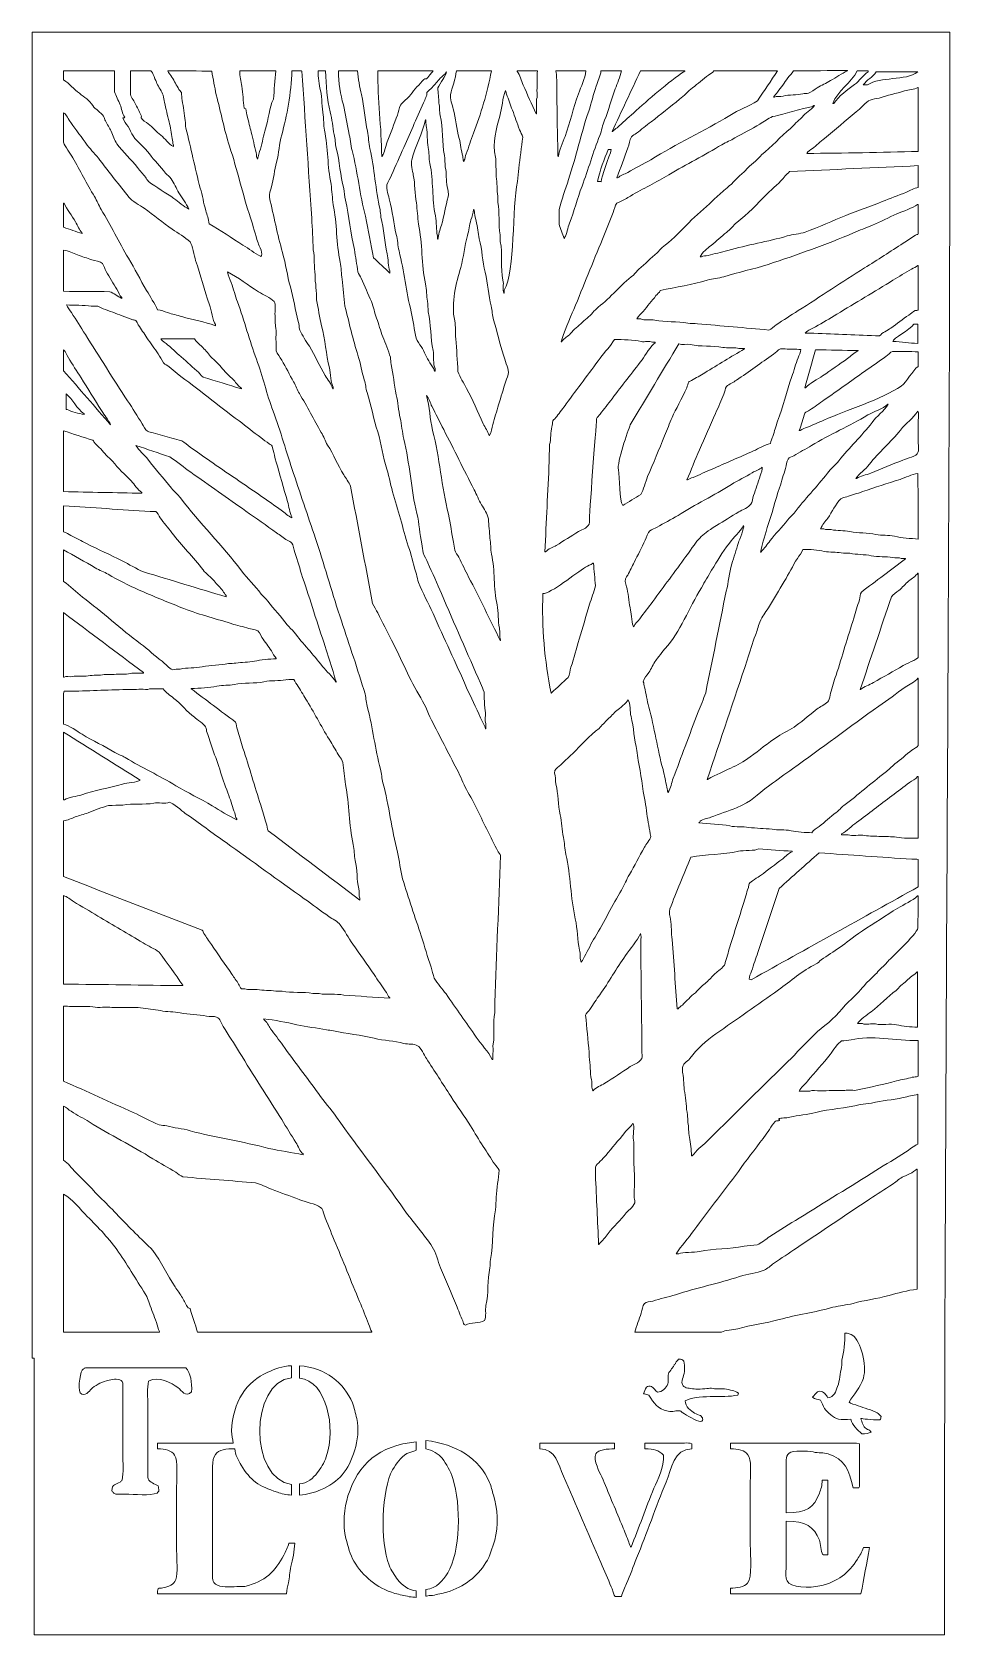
# Model space of a CAD drawing. Header units: centimetres. Extents: x -6.54 to -1.5, y 0.19 to 9.
import ezdxf

# ---------------------------------------------------------------- set-up
doc = ezdxf.new("R2010")
doc.units = ezdxf.units.CM
doc.header["$MEASUREMENT"] = 0
doc.layers.add('layer 1', color=7, linetype='Continuous')

msp = doc.modelspace()

# ---------------------------------------------------------------- linework, layer by layer
at = {"layer": 'layer 1', "color": 250, "lineweight": 9}
for points, knots in [([(-6.54308, 9.00077), (-4.86206, 9.00077), (-3.18054, 9.00077), (-1.49953, 9.00077), (-1.49953, 9.00077), (-1.49953, 6.04564), (-1.52993, 3.10848), (-1.52993, 0.18976), (-1.52993, 0.18976), (-3.19719, 0.18976), (-4.86495, 0.18976), (-6.53222, 0.18976), (-6.53222, 0.18976), (-6.53222, 0.69658), (-6.53222, 1.20357), (-6.53222, 1.7104), (-6.53222, 1.7104), (-6.53584, 1.7104), (-6.53946, 1.7104), (-6.54308, 1.7104), (-6.54308, 1.7104), (-6.54308, 4.14028), (-6.54308, 6.57089), (-6.54308, 9.00077)], [0, 0, 0, 0, 0.1428571, 0.1428571, 0.1428571, 0.1428571, 0.2857143, 0.2857143, 0.2857143, 0.2857143, 0.4285714, 0.4285714, 0.4285714, 0.4285714, 0.5714286, 0.5714286, 0.5714286, 0.5714286, 0.7142857, 0.7142857, 0.7142857, 0.7142857, 1, 1, 1, 1]), ([(-6.36973, 8.78788), (-6.36973, 8.77123), (-6.36973, 8.75457), (-6.36973, 8.73792), (-6.36973, 8.73792), (-6.33805, 8.71715), (-6.31285, 8.68651), (-6.28289, 8.66406), (-6.28289, 8.66406), (-6.25575, 8.64373), (-6.22818, 8.62525), (-6.20907, 8.59671), (-6.20907, 8.59671), (-6.19435, 8.57473), (-6.16537, 8.56008), (-6.15045, 8.53806), (-6.15045, 8.53806), (-6.14502, 8.53005), (-6.14408, 8.52065), (-6.13959, 8.51199), (-6.13959, 8.51199), (-6.13019, 8.49387), (-6.11736, 8.4742), (-6.1092, 8.45551), (-6.1092, 8.45551), (-6.09877, 8.43164), (-6.09121, 8.40634), (-6.07663, 8.386), (-6.07663, 8.386), (-6.04356, 8.33986), (-5.99775, 8.30109), (-5.96373, 8.25566), (-5.96373, 8.25566), (-5.94999, 8.23731), (-5.93366, 8.22133), (-5.92031, 8.20352), (-5.92031, 8.20352), (-5.91482, 8.1962), (-5.91004, 8.18507), (-5.90294, 8.17963), (-5.90294, 8.17963), (-5.85841, 8.1455), (-5.81, 8.11845), (-5.76398, 8.08621), (-5.76398, 8.08621), (-5.73711, 8.06739), (-5.71133, 8.04296), (-5.68148, 8.02756), (-5.68148, 8.02756), (-5.69649, 8.05865), (-5.71809, 8.08783), (-5.73576, 8.11663), (-5.73576, 8.11663), (-5.75158, 8.14242), (-5.76161, 8.1705), (-5.77918, 8.19483), (-5.77918, 8.19483), (-5.78718, 8.2059), (-5.80133, 8.21434), (-5.80958, 8.22525), (-5.80958, 8.22525), (-5.83771, 8.26245), (-5.87051, 8.29446), (-5.8986, 8.33169), (-5.8986, 8.33169), (-5.92469, 8.36629), (-5.96222, 8.39429), (-5.98761, 8.42944), (-5.98761, 8.42944), (-5.99929, 8.44562), (-6.00526, 8.46448), (-6.01584, 8.48158), (-6.01584, 8.48158), (-6.02502, 8.49645), (-6.03823, 8.5116), (-6.04406, 8.52937), (-6.04406, 8.52937), (-6.03589, 8.52968), (-6.03643, 8.52835), (-6.03321, 8.53372), (-6.03321, 8.53372), (-6.04755, 8.55012), (-6.05044, 8.5797), (-6.05926, 8.60106), (-6.05926, 8.60106), (-6.06844, 8.6233), (-6.08304, 8.6494), (-6.08965, 8.67275), (-6.08965, 8.67275), (-6.08965, 8.71112), (-6.08965, 8.74951), (-6.08965, 8.78788), (-6.08965, 8.78788), (-6.18301, 8.78788), (-6.27638, 8.78788), (-6.36973, 8.78788)], [0, 0, 0, 0, 0.04, 0.04, 0.04, 0.04, 0.08, 0.08, 0.08, 0.08, 0.12, 0.12, 0.12, 0.12, 0.16, 0.16, 0.16, 0.16, 0.2, 0.2, 0.2, 0.2, 0.24, 0.24, 0.24, 0.24, 0.28, 0.28, 0.28, 0.28, 0.32, 0.32, 0.32, 0.32, 0.36, 0.36, 0.36, 0.36, 0.4, 0.4, 0.4, 0.4, 0.44, 0.44, 0.44, 0.44, 0.48, 0.48, 0.48, 0.48, 0.52, 0.52, 0.52, 0.52, 0.56, 0.56, 0.56, 0.56, 0.6, 0.6, 0.6, 0.6, 0.64, 0.64, 0.64, 0.64, 0.68, 0.68, 0.68, 0.68, 0.72, 0.72, 0.72, 0.72, 0.76, 0.76, 0.76, 0.76, 0.8, 0.8, 0.8, 0.8, 0.84, 0.84, 0.84, 0.84, 0.88, 0.88, 0.88, 0.88, 0.92, 0.92, 0.92, 0.92, 1, 1, 1, 1]), ([(-6.00281, 8.78788), (-6.00281, 8.74444), (-6.00281, 8.70098), (-6.00281, 8.65754), (-6.00281, 8.65754), (-5.99652, 8.63865), (-5.98049, 8.61933), (-5.97241, 8.60106), (-5.97241, 8.60106), (-5.96277, 8.57925), (-5.94922, 8.55864), (-5.94202, 8.53806), (-5.94202, 8.53806), (-5.9405, 8.53374), (-5.94501, 8.53098), (-5.94419, 8.52937), (-5.94419, 8.52937), (-5.93811, 8.51751), (-5.9159, 8.50494), (-5.90511, 8.49679), (-5.90511, 8.49679), (-5.88055, 8.47823), (-5.86073, 8.45276), (-5.83563, 8.43379), (-5.83563, 8.43379), (-5.8115, 8.41555), (-5.79384, 8.38508), (-5.76616, 8.37079), (-5.76616, 8.37079), (-5.76616, 8.37369), (-5.76616, 8.37659), (-5.76616, 8.37948), (-5.76616, 8.37948), (-5.77225, 8.38957), (-5.76925, 8.40326), (-5.77267, 8.41641), (-5.77267, 8.41641), (-5.78015, 8.4452), (-5.78177, 8.47726), (-5.79004, 8.50765), (-5.79004, 8.50765), (-5.79932, 8.54174), (-5.80655, 8.58035), (-5.81609, 8.61409), (-5.81609, 8.61409), (-5.81826, 8.62713), (-5.82043, 8.64016), (-5.8226, 8.6532), (-5.8226, 8.6532), (-5.83088, 8.67494), (-5.84693, 8.6975), (-5.85734, 8.71837), (-5.85734, 8.71837), (-5.86337, 8.73044), (-5.88172, 8.7834), (-5.88991, 8.78788), (-5.88991, 8.78788), (-5.92754, 8.78788), (-5.96518, 8.78788), (-6.00281, 8.78788)], [0, 0, 0, 0, 0.0625, 0.0625, 0.0625, 0.0625, 0.125, 0.125, 0.125, 0.125, 0.1875, 0.1875, 0.1875, 0.1875, 0.25, 0.25, 0.25, 0.25, 0.3125, 0.3125, 0.3125, 0.3125, 0.375, 0.375, 0.375, 0.375, 0.4375, 0.4375, 0.4375, 0.4375, 0.5, 0.5, 0.5, 0.5, 0.5625, 0.5625, 0.5625, 0.5625, 0.625, 0.625, 0.625, 0.625, 0.6875, 0.6875, 0.6875, 0.6875, 0.75, 0.75, 0.75, 0.75, 0.8125, 0.8125, 0.8125, 0.8125, 0.875, 0.875, 0.875, 0.875, 1, 1, 1, 1]), ([(-5.79655, 8.78788), (-5.7929, 8.77371), (-5.78176, 8.76405), (-5.77484, 8.75312), (-5.77484, 8.75312), (-5.76058, 8.73061), (-5.75, 8.70839), (-5.73576, 8.68578), (-5.73576, 8.68578), (-5.73245, 8.68052), (-5.72495, 8.67472), (-5.72273, 8.6684), (-5.72273, 8.6684), (-5.72129, 8.65392), (-5.71984, 8.63944), (-5.71839, 8.62496), (-5.71839, 8.62496), (-5.71007, 8.59019), (-5.70917, 8.54864), (-5.70102, 8.51417), (-5.70102, 8.51417), (-5.7003, 8.50041), (-5.69958, 8.48665), (-5.69885, 8.47289), (-5.69885, 8.47289), (-5.66831, 8.36499), (-5.64974, 8.2528), (-5.61852, 8.1427), (-5.61852, 8.1427), (-5.60732, 8.1032), (-5.60068, 8.06028), (-5.58812, 8.01887), (-5.58812, 8.01887), (-5.5815, 7.99704), (-5.5729, 7.9725), (-5.57075, 7.94719), (-5.57075, 7.94719), (-5.50835, 7.90915), (-5.44659, 7.86938), (-5.38404, 7.82988), (-5.38404, 7.82988), (-5.35196, 7.80963), (-5.32075, 7.78463), (-5.28634, 7.76688), (-5.28634, 7.76688), (-5.26842, 7.77557), (-5.29597, 7.82634), (-5.30153, 7.84291), (-5.30153, 7.84291), (-5.31706, 7.88916), (-5.32803, 7.93555), (-5.34278, 7.97977), (-5.34278, 7.97977), (-5.38622, 8.10991), (-5.41532, 8.24388), (-5.45786, 8.37297), (-5.45786, 8.37297), (-5.48834, 8.46548), (-5.50497, 8.56044), (-5.53167, 8.65537), (-5.53167, 8.65537), (-5.53963, 8.69881), (-5.5476, 8.74227), (-5.55556, 8.78571), (-5.55556, 8.78571), (-5.62317, 8.78665), (-5.71816, 8.78799), (-5.79655, 8.78788)], [0, 0, 0, 0, 0.0555556, 0.0555556, 0.0555556, 0.0555556, 0.1111111, 0.1111111, 0.1111111, 0.1111111, 0.1666667, 0.1666667, 0.1666667, 0.1666667, 0.2222222, 0.2222222, 0.2222222, 0.2222222, 0.2777778, 0.2777778, 0.2777778, 0.2777778, 0.3333333, 0.3333333, 0.3333333, 0.3333333, 0.3888889, 0.3888889, 0.3888889, 0.3888889, 0.4444444, 0.4444444, 0.4444444, 0.4444444, 0.5, 0.5, 0.5, 0.5, 0.5555556, 0.5555556, 0.5555556, 0.5555556, 0.6111111, 0.6111111, 0.6111111, 0.6111111, 0.6666667, 0.6666667, 0.6666667, 0.6666667, 0.7222222, 0.7222222, 0.7222222, 0.7222222, 0.7777778, 0.7777778, 0.7777778, 0.7777778, 0.8333333, 0.8333333, 0.8333333, 0.8333333, 0.8888889, 0.8888889, 0.8888889, 0.8888889, 1, 1, 1, 1]), ([(-5.4014, 8.78788), (-5.40161, 8.7595), (-5.3963, 8.7284), (-5.39055, 8.70316), (-5.39055, 8.70316), (-5.38621, 8.66261), (-5.38186, 8.62205), (-5.37752, 8.58151), (-5.37752, 8.58151), (-5.37463, 8.58079), (-5.37173, 8.58006), (-5.36884, 8.57934), (-5.36884, 8.57934), (-5.36594, 8.56413), (-5.36305, 8.54892), (-5.36015, 8.53372), (-5.36015, 8.53372), (-5.35282, 8.50787), (-5.34571, 8.47703), (-5.33844, 8.45117), (-5.33844, 8.45117), (-5.32763, 8.41269), (-5.32322, 8.37444), (-5.31239, 8.33821), (-5.31239, 8.33821), (-5.3086, 8.32554), (-5.31054, 8.31068), (-5.3037, 8.30128), (-5.3037, 8.30128), (-5.30168, 8.32016), (-5.29376, 8.34072), (-5.28851, 8.35776), (-5.28851, 8.35776), (-5.27691, 8.39534), (-5.27125, 8.43288), (-5.26028, 8.46855), (-5.26028, 8.46855), (-5.24375, 8.52229), (-5.24, 8.58373), (-5.21686, 8.63147), (-5.21686, 8.63147), (-5.21252, 8.68361), (-5.20817, 8.73575), (-5.20383, 8.78788), (-5.20383, 8.78788), (-5.26968, 8.78788), (-5.33555, 8.78788), (-5.4014, 8.78788)], [0, 0, 0, 0, 0.0769231, 0.0769231, 0.0769231, 0.0769231, 0.1538462, 0.1538462, 0.1538462, 0.1538462, 0.2307692, 0.2307692, 0.2307692, 0.2307692, 0.3076923, 0.3076923, 0.3076923, 0.3076923, 0.3846154, 0.3846154, 0.3846154, 0.3846154, 0.4615385, 0.4615385, 0.4615385, 0.4615385, 0.5384615, 0.5384615, 0.5384615, 0.5384615, 0.6153846, 0.6153846, 0.6153846, 0.6153846, 0.6923077, 0.6923077, 0.6923077, 0.6923077, 0.7692308, 0.7692308, 0.7692308, 0.7692308, 0.8461538, 0.8461538, 0.8461538, 0.8461538, 1, 1, 1, 1]), ([(-5.11481, 8.78788), (-5.12074, 8.6647), (-5.1419, 8.53997), (-5.17127, 8.43596), (-5.17127, 8.43596), (-5.18551, 8.38553), (-5.18598, 8.33667), (-5.19949, 8.28607), (-5.19949, 8.28607), (-5.21116, 8.24236), (-5.21571, 8.19518), (-5.22772, 8.14921), (-5.22772, 8.14921), (-5.23156, 8.1345), (-5.24294, 8.10928), (-5.23857, 8.09056), (-5.23857, 8.09056), (-5.21541, 7.99137), (-5.19466, 7.88615), (-5.16692, 7.7886), (-5.16692, 7.7886), (-5.14893, 7.72532), (-5.14083, 7.66053), (-5.1235, 7.59961), (-5.1235, 7.59961), (-5.10554, 7.53648), (-5.09743, 7.47157), (-5.08008, 7.41062), (-5.08008, 7.41062), (-5.07529, 7.39381), (-5.07754, 7.37893), (-5.07139, 7.36282), (-5.07139, 7.36282), (-5.05987, 7.33265), (-5.03595, 7.30108), (-5.01929, 7.27376), (-5.01929, 7.27376), (-4.9872, 7.22117), (-4.96443, 7.16566), (-4.93244, 7.11301), (-4.93244, 7.11301), (-4.91889, 7.09071), (-4.89854, 7.06596), (-4.89119, 7.03915), (-4.89119, 7.03915), (-4.89047, 7.03915), (-4.88974, 7.03915), (-4.88902, 7.03915), (-4.88902, 7.03915), (-4.88902, 7.04204), (-4.88902, 7.04494), (-4.88902, 7.04784), (-4.88902, 7.04784), (-4.90139, 7.06812), (-4.90141, 7.12656), (-4.90856, 7.15428), (-4.90856, 7.15428), (-4.92779, 7.22883), (-4.9324, 7.31034), (-4.95198, 7.38672), (-4.95198, 7.38672), (-4.96344, 7.43144), (-4.96972, 7.48238), (-4.9802, 7.52792), (-4.9802, 7.52792), (-4.9802, 7.53951), (-4.9802, 7.5511), (-4.9802, 7.56268), (-4.9802, 7.56268), (-4.98471, 7.58313), (-4.9822, 7.61175), (-4.98672, 7.6322), (-4.98672, 7.6322), (-4.98672, 7.64378), (-4.98672, 7.65537), (-4.98672, 7.66695), (-4.98672, 7.66695), (-4.99603, 7.70923), (-4.98821, 7.76139), (-4.99757, 7.80381), (-4.99757, 7.80381), (-5.00047, 7.86173), (-5.00336, 7.91967), (-5.00626, 7.9776), (-5.00626, 7.9776), (-5.02435, 8.24694), (-5.04245, 8.51637), (-5.06054, 8.78571), (-5.06054, 8.78571), (-5.06126, 8.78571), (-5.06199, 8.78571), (-5.06271, 8.78571), (-5.06271, 8.78571), (-5.06271, 8.78643), (-5.06271, 8.78716), (-5.06271, 8.78788), (-5.06271, 8.78788), (-5.08008, 8.78788), (-5.09745, 8.78788), (-5.11481, 8.78788)], [0, 0, 0, 0, 0.0384615, 0.0384615, 0.0384615, 0.0384615, 0.0769231, 0.0769231, 0.0769231, 0.0769231, 0.1153846, 0.1153846, 0.1153846, 0.1153846, 0.1538462, 0.1538462, 0.1538462, 0.1538462, 0.1923077, 0.1923077, 0.1923077, 0.1923077, 0.2307692, 0.2307692, 0.2307692, 0.2307692, 0.2692308, 0.2692308, 0.2692308, 0.2692308, 0.3076923, 0.3076923, 0.3076923, 0.3076923, 0.3461538, 0.3461538, 0.3461538, 0.3461538, 0.3846154, 0.3846154, 0.3846154, 0.3846154, 0.4230769, 0.4230769, 0.4230769, 0.4230769, 0.4615385, 0.4615385, 0.4615385, 0.4615385, 0.5, 0.5, 0.5, 0.5, 0.5384615, 0.5384615, 0.5384615, 0.5384615, 0.5769231, 0.5769231, 0.5769231, 0.5769231, 0.6153846, 0.6153846, 0.6153846, 0.6153846, 0.6538462, 0.6538462, 0.6538462, 0.6538462, 0.6923077, 0.6923077, 0.6923077, 0.6923077, 0.7307692, 0.7307692, 0.7307692, 0.7307692, 0.7692308, 0.7692308, 0.7692308, 0.7692308, 0.8076923, 0.8076923, 0.8076923, 0.8076923, 0.8461538, 0.8461538, 0.8461538, 0.8461538, 0.8846154, 0.8846154, 0.8846154, 0.8846154, 0.9230769, 0.9230769, 0.9230769, 0.9230769, 1, 1, 1, 1]), ([(-4.97152, 8.78788), (-4.97162, 8.75267), (-4.96587, 8.71135), (-4.95849, 8.67926), (-4.95849, 8.67926), (-4.94856, 8.63605), (-4.95219, 8.58669), (-4.9433, 8.54458), (-4.9433, 8.54458), (-4.93849, 8.52181), (-4.94316, 8.48988), (-4.93678, 8.46203), (-4.93678, 8.46203), (-4.91496, 8.36681), (-4.92171, 8.25961), (-4.89987, 8.16442), (-4.89987, 8.16442), (-4.89625, 8.12677), (-4.89264, 8.08911), (-4.88902, 8.05146), (-4.88902, 8.05146), (-4.86591, 7.95071), (-4.8731, 7.83724), (-4.84994, 7.73647), (-4.84994, 7.73647), (-4.84269, 7.70496), (-4.84576, 7.67207), (-4.83908, 7.64306), (-4.83908, 7.64306), (-4.83402, 7.5931), (-4.82895, 7.54312), (-4.82388, 7.49316), (-4.82388, 7.49316), (-4.80114, 7.40498), (-4.78028, 7.31013), (-4.75224, 7.2238), (-4.75224, 7.2238), (-4.7376, 7.17874), (-4.73143, 7.132), (-4.7175, 7.08911), (-4.7175, 7.08911), (-4.7098, 7.06541), (-4.71002, 7.04329), (-4.7023, 7.0196), (-4.7023, 7.0196), (-4.6796, 6.94995), (-4.66631, 6.87203), (-4.64368, 6.80236), (-4.64368, 6.80236), (-4.62179, 6.73498), (-4.6157, 6.66551), (-4.59374, 6.59816), (-4.59374, 6.59816), (-4.57884, 6.55245), (-4.57243, 6.50262), (-4.55683, 6.45479), (-4.55683, 6.45479), (-4.52508, 6.35742), (-4.50184, 6.25398), (-4.46999, 6.15718), (-4.46999, 6.15718), (-4.45485, 6.11117), (-4.44541, 6.06437), (-4.43091, 6.02032), (-4.43091, 6.02032), (-4.42729, 6.00511), (-4.42367, 5.9899), (-4.42005, 5.9747), (-4.42005, 5.9747), (-4.39683, 5.91767), (-4.3644, 5.86123), (-4.33972, 5.80526), (-4.33972, 5.80526), (-4.27892, 5.66738), (-4.21583, 5.5348), (-4.15517, 5.39686), (-4.15517, 5.39686), (-4.13117, 5.34227), (-4.10387, 5.28799), (-4.07919, 5.23176), (-4.07919, 5.23176), (-4.07058, 5.21216), (-4.05694, 5.19328), (-4.05096, 5.17093), (-4.05096, 5.17093), (-4.05024, 5.17093), (-4.04951, 5.17093), (-4.04879, 5.17093), (-4.04879, 5.17093), (-4.04879, 5.18035), (-4.04879, 5.18976), (-4.04879, 5.19917), (-4.04879, 5.19917), (-4.0588, 5.21649), (-4.04827, 5.24695), (-4.05313, 5.26869), (-4.05313, 5.26869), (-4.0577, 5.28913), (-4.05514, 5.31775), (-4.05964, 5.3382), (-4.05964, 5.3382), (-4.05964, 5.34979), (-4.05964, 5.36138), (-4.05964, 5.37296), (-4.05964, 5.37296), (-4.06395, 5.3881), (-4.07232, 5.4051), (-4.07919, 5.42075), (-4.07919, 5.42075), (-4.15088, 5.58412), (-4.22175, 5.74884), (-4.29413, 5.91387), (-4.29413, 5.91387), (-4.31852, 5.96948), (-4.34286, 6.02609), (-4.36795, 6.08332), (-4.36795, 6.08332), (-4.37533, 6.10017), (-4.38862, 6.1196), (-4.394, 6.13762), (-4.394, 6.13762), (-4.39617, 6.15428), (-4.39834, 6.17094), (-4.40051, 6.18759), (-4.40051, 6.18759), (-4.41397, 6.24143), (-4.41477, 6.29891), (-4.42874, 6.35486), (-4.42874, 6.35486), (-4.46173, 6.48704), (-4.46691, 6.63139), (-4.50039, 6.76326), (-4.50039, 6.76326), (-4.51019, 6.8019), (-4.51076, 6.84229), (-4.51992, 6.87839), (-4.51992, 6.87839), (-4.53082, 6.92128), (-4.53138, 6.96621), (-4.54164, 7.00656), (-4.54164, 7.00656), (-4.55584, 7.06246), (-4.55655, 7.1202), (-4.56986, 7.17383), (-4.56986, 7.17383), (-4.57131, 7.18686), (-4.57276, 7.1999), (-4.5742, 7.21293), (-4.5742, 7.21293), (-4.58506, 7.24898), (-4.60116, 7.29103), (-4.61545, 7.32589), (-4.61545, 7.32589), (-4.62931, 7.3597), (-4.63709, 7.39602), (-4.65019, 7.428), (-4.65019, 7.428), (-4.6626, 7.45827), (-4.66564, 7.48913), (-4.67842, 7.51923), (-4.67842, 7.51923), (-4.69624, 7.56124), (-4.71581, 7.60398), (-4.73487, 7.6474), (-4.73487, 7.6474), (-4.73951, 7.65797), (-4.74864, 7.6706), (-4.75224, 7.68216), (-4.75224, 7.68216), (-4.75875, 7.72343), (-4.76526, 7.76471), (-4.77178, 7.80598), (-4.77178, 7.80598), (-4.79415, 7.89327), (-4.79953, 7.99016), (-4.82171, 8.07753), (-4.82171, 8.07753), (-4.82461, 8.09852), (-4.8275, 8.11953), (-4.8304, 8.14052), (-4.8304, 8.14052), (-4.84856, 8.21149), (-4.85364, 8.29114), (-4.87165, 8.3621), (-4.87165, 8.3621), (-4.87834, 8.38847), (-4.87577, 8.41167), (-4.8825, 8.43813), (-4.8825, 8.43813), (-4.89248, 8.47732), (-4.89365, 8.52032), (-4.90422, 8.56196), (-4.90422, 8.56196), (-4.92145, 8.62988), (-4.92823, 8.70318), (-4.93027, 8.78788), (-4.93027, 8.78788), (-4.94402, 8.78788), (-4.95777, 8.78788), (-4.97152, 8.78788)], [0, 0, 0, 0, 0.0196078, 0.0196078, 0.0196078, 0.0196078, 0.0392157, 0.0392157, 0.0392157, 0.0392157, 0.0588235, 0.0588235, 0.0588235, 0.0588235, 0.0784314, 0.0784314, 0.0784314, 0.0784314, 0.0980392, 0.0980392, 0.0980392, 0.0980392, 0.1176471, 0.1176471, 0.1176471, 0.1176471, 0.1372549, 0.1372549, 0.1372549, 0.1372549, 0.1568627, 0.1568627, 0.1568627, 0.1568627, 0.1764706, 0.1764706, 0.1764706, 0.1764706, 0.1960784, 0.1960784, 0.1960784, 0.1960784, 0.2156863, 0.2156863, 0.2156863, 0.2156863, 0.2352941, 0.2352941, 0.2352941, 0.2352941, 0.254902, 0.254902, 0.254902, 0.254902, 0.2745098, 0.2745098, 0.2745098, 0.2745098, 0.2941176, 0.2941176, 0.2941176, 0.2941176, 0.3137255, 0.3137255, 0.3137255, 0.3137255, 0.3333333, 0.3333333, 0.3333333, 0.3333333, 0.3529412, 0.3529412, 0.3529412, 0.3529412, 0.372549, 0.372549, 0.372549, 0.372549, 0.3921569, 0.3921569, 0.3921569, 0.3921569, 0.4117647, 0.4117647, 0.4117647, 0.4117647, 0.4313725, 0.4313725, 0.4313725, 0.4313725, 0.4509804, 0.4509804, 0.4509804, 0.4509804, 0.4705882, 0.4705882, 0.4705882, 0.4705882, 0.4901961, 0.4901961, 0.4901961, 0.4901961, 0.5098039, 0.5098039, 0.5098039, 0.5098039, 0.5294118, 0.5294118, 0.5294118, 0.5294118, 0.5490196, 0.5490196, 0.5490196, 0.5490196, 0.5686275, 0.5686275, 0.5686275, 0.5686275, 0.5882353, 0.5882353, 0.5882353, 0.5882353, 0.6078431, 0.6078431, 0.6078431, 0.6078431, 0.627451, 0.627451, 0.627451, 0.627451, 0.6470588, 0.6470588, 0.6470588, 0.6470588, 0.6666667, 0.6666667, 0.6666667, 0.6666667, 0.6862745, 0.6862745, 0.6862745, 0.6862745, 0.7058824, 0.7058824, 0.7058824, 0.7058824, 0.7254902, 0.7254902, 0.7254902, 0.7254902, 0.745098, 0.745098, 0.745098, 0.745098, 0.7647059, 0.7647059, 0.7647059, 0.7647059, 0.7843137, 0.7843137, 0.7843137, 0.7843137, 0.8039216, 0.8039216, 0.8039216, 0.8039216, 0.8235294, 0.8235294, 0.8235294, 0.8235294, 0.8431373, 0.8431373, 0.8431373, 0.8431373, 0.8627451, 0.8627451, 0.8627451, 0.8627451, 0.8823529, 0.8823529, 0.8823529, 0.8823529, 0.9019608, 0.9019608, 0.9019608, 0.9019608, 0.9215686, 0.9215686, 0.9215686, 0.9215686, 0.9411765, 0.9411765, 0.9411765, 0.9411765, 0.9607843, 0.9607843, 0.9607843, 0.9607843, 1, 1, 1, 1]), ([(-4.85862, 8.78788), (-4.86091, 8.71775), (-4.84842, 8.65986), (-4.83257, 8.60106), (-4.83257, 8.60106), (-4.81886, 8.55024), (-4.8153, 8.49777), (-4.80217, 8.449), (-4.80217, 8.449), (-4.79638, 8.41569), (-4.79059, 8.38237), (-4.7848, 8.34907), (-4.7848, 8.34907), (-4.75325, 8.23231), (-4.74248, 8.10563), (-4.71098, 7.98846), (-4.71098, 7.98846), (-4.69651, 7.91244), (-4.68204, 7.83639), (-4.66756, 7.76036), (-4.66756, 7.76036), (-4.63717, 7.73213), (-4.60677, 7.70388), (-4.57637, 7.67564), (-4.57637, 7.67564), (-4.57637, 7.67999), (-4.57637, 7.68433), (-4.57637, 7.68868), (-4.57637, 7.68868), (-4.58871, 7.7089), (-4.585, 7.75582), (-4.59157, 7.78209), (-4.59157, 7.78209), (-4.60773, 7.84663), (-4.61028, 7.91954), (-4.62631, 7.98412), (-4.62631, 7.98412), (-4.62776, 7.99787), (-4.62921, 8.01163), (-4.63065, 8.02539), (-4.63065, 8.02539), (-4.65686, 8.13323), (-4.6611, 8.25199), (-4.6871, 8.35993), (-4.6871, 8.35993), (-4.69509, 8.39307), (-4.69211, 8.42238), (-4.70013, 8.45551), (-4.70013, 8.45551), (-4.71572, 8.51997), (-4.71673, 8.59128), (-4.7327, 8.65754), (-4.7327, 8.65754), (-4.74222, 8.69705), (-4.7521, 8.74577), (-4.75441, 8.78788), (-4.75441, 8.78788), (-4.78914, 8.78788), (-4.82389, 8.78788), (-4.85862, 8.78788)], [0, 0, 0, 0, 0.0625, 0.0625, 0.0625, 0.0625, 0.125, 0.125, 0.125, 0.125, 0.1875, 0.1875, 0.1875, 0.1875, 0.25, 0.25, 0.25, 0.25, 0.3125, 0.3125, 0.3125, 0.3125, 0.375, 0.375, 0.375, 0.375, 0.4375, 0.4375, 0.4375, 0.4375, 0.5, 0.5, 0.5, 0.5, 0.5625, 0.5625, 0.5625, 0.5625, 0.625, 0.625, 0.625, 0.625, 0.6875, 0.6875, 0.6875, 0.6875, 0.75, 0.75, 0.75, 0.75, 0.8125, 0.8125, 0.8125, 0.8125, 0.875, 0.875, 0.875, 0.875, 1, 1, 1, 1]), ([(-4.64368, 8.78788), (-4.64454, 8.63056), (-4.62282, 8.47599), (-4.62197, 8.31648), (-4.62197, 8.31648), (-4.62124, 8.31648), (-4.62052, 8.31648), (-4.6198, 8.31648), (-4.6198, 8.31648), (-4.6198, 8.31721), (-4.6198, 8.31793), (-4.6198, 8.31865), (-4.6198, 8.31865), (-4.60431, 8.33937), (-4.60196, 8.37168), (-4.59157, 8.39686), (-4.59157, 8.39686), (-4.57197, 8.44437), (-4.55476, 8.49708), (-4.53512, 8.54458), (-4.53512, 8.54458), (-4.52766, 8.56264), (-4.52731, 8.58223), (-4.51775, 8.59889), (-4.51775, 8.59889), (-4.50532, 8.62055), (-4.47845, 8.63558), (-4.46348, 8.65537), (-4.46348, 8.65537), (-4.44135, 8.68461), (-4.41551, 8.7142), (-4.38966, 8.74009), (-4.38966, 8.74009), (-4.38386, 8.74589), (-4.37813, 8.74352), (-4.37663, 8.74443), (-4.37663, 8.74443), (-4.37162, 8.74749), (-4.34186, 8.78195), (-4.33972, 8.78788), (-4.33972, 8.78788), (-4.44103, 8.78788), (-4.54237, 8.78788), (-4.64368, 8.78788)], [0, 0, 0, 0, 0.0833333, 0.0833333, 0.0833333, 0.0833333, 0.1666667, 0.1666667, 0.1666667, 0.1666667, 0.25, 0.25, 0.25, 0.25, 0.3333333, 0.3333333, 0.3333333, 0.3333333, 0.4166667, 0.4166667, 0.4166667, 0.4166667, 0.5, 0.5, 0.5, 0.5, 0.5833333, 0.5833333, 0.5833333, 0.5833333, 0.6666667, 0.6666667, 0.6666667, 0.6666667, 0.75, 0.75, 0.75, 0.75, 0.8333333, 0.8333333, 0.8333333, 0.8333333, 1, 1, 1, 1]), ([(-4.2659, 8.78136), (-4.27483, 8.76746), (-4.29091, 8.75944), (-4.30064, 8.74661), (-4.30064, 8.74661), (-4.31415, 8.72879), (-4.32922, 8.71329), (-4.34406, 8.69664), (-4.34406, 8.69664), (-4.35419, 8.68723), (-4.36433, 8.67782), (-4.37446, 8.6684), (-4.37446, 8.6684), (-4.37446, 8.66333), (-4.37446, 8.65826), (-4.37446, 8.6532), (-4.37446, 8.6532), (-4.37701, 8.6456), (-4.38141, 8.63604), (-4.38531, 8.62713), (-4.38531, 8.62713), (-4.42316, 8.54082), (-4.46197, 8.45415), (-4.50039, 8.36645), (-4.50039, 8.36645), (-4.52229, 8.31644), (-4.54525, 8.26595), (-4.56769, 8.21438), (-4.56769, 8.21438), (-4.575, 8.19757), (-4.5888, 8.17833), (-4.59374, 8.16007), (-4.59374, 8.16007), (-4.59829, 8.14329), (-4.58266, 8.09275), (-4.57854, 8.07753), (-4.57854, 8.07753), (-4.56163, 8.01499), (-4.55734, 7.94916), (-4.54164, 7.88853), (-4.54164, 7.88853), (-4.53341, 7.85678), (-4.53468, 7.82904), (-4.52644, 7.79729), (-4.52644, 7.79729), (-4.49836, 7.68912), (-4.48829, 7.57068), (-4.45913, 7.46275), (-4.45913, 7.46275), (-4.45045, 7.41424), (-4.44176, 7.36572), (-4.43308, 7.31721), (-4.43308, 7.31721), (-4.42747, 7.30164), (-4.41331, 7.2854), (-4.40485, 7.27159), (-4.40485, 7.27159), (-4.38689, 7.24224), (-4.37501, 7.21189), (-4.35709, 7.18252), (-4.35709, 7.18252), (-4.34848, 7.16841), (-4.33591, 7.15443), (-4.33104, 7.1369), (-4.33104, 7.1369), (-4.33031, 7.1369), (-4.32959, 7.1369), (-4.32887, 7.1369), (-4.32887, 7.1369), (-4.32887, 7.14197), (-4.32887, 7.14704), (-4.32887, 7.15211), (-4.32887, 7.15211), (-4.34088, 7.17219), (-4.33365, 7.22315), (-4.33972, 7.24986), (-4.33972, 7.24986), (-4.35513, 7.31764), (-4.35039, 7.3949), (-4.36577, 7.46275), (-4.36577, 7.46275), (-4.36722, 7.4823), (-4.36867, 7.50186), (-4.37012, 7.52141), (-4.37012, 7.52141), (-4.37687, 7.551), (-4.37366, 7.58473), (-4.38097, 7.61699), (-4.38097, 7.61699), (-4.40459, 7.72118), (-4.3964, 7.84094), (-4.42005, 7.94501), (-4.42005, 7.94501), (-4.42367, 7.98411), (-4.42729, 8.02322), (-4.43091, 8.06232), (-4.43091, 8.06232), (-4.4417, 8.11094), (-4.43722, 8.16572), (-4.44828, 8.21656), (-4.44828, 8.21656), (-4.45183, 8.23288), (-4.46207, 8.28043), (-4.45696, 8.29911), (-4.45696, 8.29911), (-4.4369, 8.37241), (-4.39893, 8.44353), (-4.38097, 8.51851), (-4.38097, 8.51851), (-4.38025, 8.51851), (-4.37953, 8.51851), (-4.3788, 8.51851), (-4.3788, 8.51851), (-4.3788, 8.51199), (-4.3788, 8.50548), (-4.3788, 8.49896), (-4.3788, 8.49896), (-4.37567, 8.49372), (-4.37839, 8.48511), (-4.37663, 8.47724), (-4.37663, 8.47724), (-4.36885, 8.44253), (-4.37401, 8.40348), (-4.36577, 8.36645), (-4.36577, 8.36645), (-4.35965, 8.33889), (-4.36374, 8.30731), (-4.35709, 8.27738), (-4.35709, 8.27738), (-4.33675, 8.18588), (-4.34673, 8.08206), (-4.32669, 7.99063), (-4.32669, 7.99063), (-4.31848, 7.95314), (-4.32366, 7.9146), (-4.31584, 7.87984), (-4.31584, 7.87984), (-4.31419, 7.87251), (-4.3167, 7.86504), (-4.31367, 7.86029), (-4.31367, 7.86029), (-4.31092, 7.8864), (-4.30112, 7.91476), (-4.29413, 7.9385), (-4.29413, 7.9385), (-4.27872, 7.99075), (-4.27067, 8.04442), (-4.25722, 8.09491), (-4.25722, 8.09491), (-4.25282, 8.11139), (-4.25844, 8.13653), (-4.26156, 8.14921), (-4.26156, 8.14921), (-4.27045, 8.18535), (-4.2641, 8.22404), (-4.27241, 8.25783), (-4.27241, 8.25783), (-4.27386, 8.27955), (-4.27531, 8.30128), (-4.27676, 8.323), (-4.27676, 8.323), (-4.29257, 8.39269), (-4.28368, 8.47323), (-4.30064, 8.54241), (-4.30064, 8.54241), (-4.30619, 8.56505), (-4.30219, 8.58949), (-4.30715, 8.60975), (-4.30715, 8.60975), (-4.30932, 8.63799), (-4.3115, 8.66623), (-4.31367, 8.69447), (-4.31367, 8.69447), (-4.30858, 8.70486), (-4.29403, 8.7261), (-4.28544, 8.74009), (-4.28544, 8.74009), (-4.28112, 8.74714), (-4.26336, 8.77854), (-4.2659, 8.78136)], [0, 0, 0, 0, 0.0217391, 0.0217391, 0.0217391, 0.0217391, 0.0434783, 0.0434783, 0.0434783, 0.0434783, 0.0652174, 0.0652174, 0.0652174, 0.0652174, 0.0869565, 0.0869565, 0.0869565, 0.0869565, 0.1086957, 0.1086957, 0.1086957, 0.1086957, 0.1304348, 0.1304348, 0.1304348, 0.1304348, 0.1521739, 0.1521739, 0.1521739, 0.1521739, 0.173913, 0.173913, 0.173913, 0.173913, 0.1956522, 0.1956522, 0.1956522, 0.1956522, 0.2173913, 0.2173913, 0.2173913, 0.2173913, 0.2391304, 0.2391304, 0.2391304, 0.2391304, 0.2608696, 0.2608696, 0.2608696, 0.2608696, 0.2826087, 0.2826087, 0.2826087, 0.2826087, 0.3043478, 0.3043478, 0.3043478, 0.3043478, 0.326087, 0.326087, 0.326087, 0.326087, 0.3478261, 0.3478261, 0.3478261, 0.3478261, 0.3695652, 0.3695652, 0.3695652, 0.3695652, 0.3913043, 0.3913043, 0.3913043, 0.3913043, 0.4130435, 0.4130435, 0.4130435, 0.4130435, 0.4347826, 0.4347826, 0.4347826, 0.4347826, 0.4565217, 0.4565217, 0.4565217, 0.4565217, 0.4782609, 0.4782609, 0.4782609, 0.4782609, 0.5, 0.5, 0.5, 0.5, 0.5217391, 0.5217391, 0.5217391, 0.5217391, 0.5434783, 0.5434783, 0.5434783, 0.5434783, 0.5652174, 0.5652174, 0.5652174, 0.5652174, 0.5869565, 0.5869565, 0.5869565, 0.5869565, 0.6086957, 0.6086957, 0.6086957, 0.6086957, 0.6304348, 0.6304348, 0.6304348, 0.6304348, 0.6521739, 0.6521739, 0.6521739, 0.6521739, 0.673913, 0.673913, 0.673913, 0.673913, 0.6956522, 0.6956522, 0.6956522, 0.6956522, 0.7173913, 0.7173913, 0.7173913, 0.7173913, 0.7391304, 0.7391304, 0.7391304, 0.7391304, 0.7608696, 0.7608696, 0.7608696, 0.7608696, 0.7826087, 0.7826087, 0.7826087, 0.7826087, 0.8043478, 0.8043478, 0.8043478, 0.8043478, 0.826087, 0.826087, 0.826087, 0.826087, 0.8478261, 0.8478261, 0.8478261, 0.8478261, 0.8695652, 0.8695652, 0.8695652, 0.8695652, 0.8913043, 0.8913043, 0.8913043, 0.8913043, 0.9130435, 0.9130435, 0.9130435, 0.9130435, 0.9347826, 0.9347826, 0.9347826, 0.9347826, 0.9565217, 0.9565217, 0.9565217, 0.9565217, 1, 1, 1, 1]), ([(-4.21162, 8.78788), (-4.21539, 8.74226), (-4.23516, 8.6977), (-4.24419, 8.65537), (-4.24419, 8.65537), (-4.24772, 8.63885), (-4.23303, 8.59451), (-4.22899, 8.57934), (-4.22899, 8.57934), (-4.21449, 8.52489), (-4.21038, 8.46879), (-4.19643, 8.41641), (-4.19643, 8.41641), (-4.18761, 8.38333), (-4.18515, 8.34966), (-4.17689, 8.31865), (-4.17689, 8.31865), (-4.17388, 8.30738), (-4.17609, 8.29623), (-4.17037, 8.28824), (-4.17037, 8.28824), (-4.17037, 8.28969), (-4.17037, 8.29114), (-4.17037, 8.29259), (-4.17037, 8.29259), (-4.16262, 8.30329), (-4.16282, 8.31841), (-4.15734, 8.33169), (-4.15734, 8.33169), (-4.14256, 8.36754), (-4.13376, 8.40702), (-4.11826, 8.44465), (-4.11826, 8.44465), (-4.07475, 8.55032), (-4.04467, 8.66352), (-4.01839, 8.78788), (-4.01839, 8.78788), (-4.0828, 8.78788), (-4.14722, 8.78788), (-4.21162, 8.78788)], [0, 0, 0, 0, 0.0909091, 0.0909091, 0.0909091, 0.0909091, 0.1818182, 0.1818182, 0.1818182, 0.1818182, 0.2727273, 0.2727273, 0.2727273, 0.2727273, 0.3636364, 0.3636364, 0.3636364, 0.3636364, 0.4545455, 0.4545455, 0.4545455, 0.4545455, 0.5454545, 0.5454545, 0.5454545, 0.5454545, 0.6363636, 0.6363636, 0.6363636, 0.6363636, 0.7272727, 0.7272727, 0.7272727, 0.7272727, 0.8181818, 0.8181818, 0.8181818, 0.8181818, 1, 1, 1, 1]), ([(-3.76654, 8.78788), (-3.80345, 8.78788), (-3.84036, 8.78788), (-3.87727, 8.78788), (-3.87727, 8.78788), (-3.87727, 8.78643), (-3.87727, 8.78499), (-3.87727, 8.78354), (-3.87727, 8.78354), (-3.86104, 8.76529), (-3.85497, 8.73308), (-3.8447, 8.70968), (-3.8447, 8.70968), (-3.8218, 8.65746), (-3.79592, 8.60443), (-3.77306, 8.5511), (-3.77306, 8.5511), (-3.77233, 8.5511), (-3.77161, 8.5511), (-3.77089, 8.5511), (-3.77089, 8.5511), (-3.77089, 8.57789), (-3.77089, 8.60468), (-3.77089, 8.63147), (-3.77089, 8.63147), (-3.76518, 8.64062), (-3.76871, 8.66589), (-3.76871, 8.67926), (-3.76871, 8.67926), (-3.76799, 8.71547), (-3.76727, 8.75168), (-3.76654, 8.78788)], [0, 0, 0, 0, 0.1111111, 0.1111111, 0.1111111, 0.1111111, 0.2222222, 0.2222222, 0.2222222, 0.2222222, 0.3333333, 0.3333333, 0.3333333, 0.3333333, 0.4444444, 0.4444444, 0.4444444, 0.4444444, 0.5555556, 0.5555556, 0.5555556, 0.5555556, 0.6666667, 0.6666667, 0.6666667, 0.6666667, 0.7777778, 0.7777778, 0.7777778, 0.7777778, 1, 1, 1, 1]), ([(-3.49949, 8.78788), (-3.55449, 8.78788), (-3.6095, 8.78788), (-3.6645, 8.78788), (-3.6645, 8.78788), (-3.6645, 8.78716), (-3.6645, 8.78643), (-3.6645, 8.78571), (-3.6645, 8.78571), (-3.65918, 8.77697), (-3.66016, 8.69508), (-3.66016, 8.67709), (-3.66016, 8.67709), (-3.65871, 8.59238), (-3.65726, 8.50764), (-3.65581, 8.42293), (-3.65581, 8.42293), (-3.65509, 8.39903), (-3.65437, 8.37513), (-3.65364, 8.35124), (-3.65364, 8.35124), (-3.65359, 8.34015), (-3.65598, 8.32161), (-3.65147, 8.31431), (-3.65147, 8.31431), (-3.64819, 8.34645), (-3.62565, 8.39772), (-3.61456, 8.42727), (-3.61456, 8.42727), (-3.58533, 8.5052), (-3.56938, 8.58353), (-3.54075, 8.66189), (-3.54075, 8.66189), (-3.52651, 8.70083), (-3.50568, 8.7444), (-3.49949, 8.78788)], [0, 0, 0, 0, 0.1, 0.1, 0.1, 0.1, 0.2, 0.2, 0.2, 0.2, 0.3, 0.3, 0.3, 0.3, 0.4, 0.4, 0.4, 0.4, 0.5, 0.5, 0.5, 0.5, 0.6, 0.6, 0.6, 0.6, 0.7, 0.7, 0.7, 0.7, 0.8, 0.8, 0.8, 0.8, 1, 1, 1, 1]), ([(-3.41699, 8.78788), (-3.41987, 8.75924), (-3.43442, 8.72869), (-3.44304, 8.70316), (-3.44304, 8.70316), (-3.45861, 8.65707), (-3.46948, 8.61025), (-3.4843, 8.5663), (-3.4843, 8.5663), (-3.52646, 8.4412), (-3.55352, 8.31552), (-3.59502, 8.19049), (-3.59502, 8.19049), (-3.61266, 8.13735), (-3.63216, 8.07934), (-3.64713, 8.02539), (-3.64713, 8.02539), (-3.64713, 7.9986), (-3.64713, 7.9718), (-3.64713, 7.94501), (-3.64713, 7.94501), (-3.64007, 7.91988), (-3.62899, 7.89162), (-3.6189, 7.86681), (-3.6189, 7.86681), (-3.61716, 7.86903), (-3.61813, 7.8674), (-3.61673, 7.87115), (-3.61673, 7.87115), (-3.6018, 7.89194), (-3.60091, 7.92456), (-3.59068, 7.94936), (-3.59068, 7.94936), (-3.56365, 8.01488), (-3.5471, 8.08535), (-3.5212, 8.15356), (-3.5212, 8.15356), (-3.48694, 8.24381), (-3.46024, 8.34231), (-3.4235, 8.43162), (-3.4235, 8.43162), (-3.41191, 8.45979), (-3.40902, 8.48816), (-3.39745, 8.51634), (-3.39745, 8.51634), (-3.37485, 8.57135), (-3.36045, 8.63047), (-3.33883, 8.68795), (-3.33883, 8.68795), (-3.32694, 8.71956), (-3.31231, 8.75352), (-3.30409, 8.78788), (-3.30409, 8.78788), (-3.34172, 8.78788), (-3.37936, 8.78788), (-3.41699, 8.78788)], [0, 0, 0, 0, 0.0666667, 0.0666667, 0.0666667, 0.0666667, 0.1333333, 0.1333333, 0.1333333, 0.1333333, 0.2, 0.2, 0.2, 0.2, 0.2666667, 0.2666667, 0.2666667, 0.2666667, 0.3333333, 0.3333333, 0.3333333, 0.3333333, 0.4, 0.4, 0.4, 0.4, 0.4666667, 0.4666667, 0.4666667, 0.4666667, 0.5333333, 0.5333333, 0.5333333, 0.5333333, 0.6, 0.6, 0.6, 0.6, 0.6666667, 0.6666667, 0.6666667, 0.6666667, 0.7333333, 0.7333333, 0.7333333, 0.7333333, 0.8, 0.8, 0.8, 0.8, 0.8666667, 0.8666667, 0.8666667, 0.8666667, 1, 1, 1, 1]), ([(-3.19988, 8.78788), (-3.25198, 8.67638), (-3.3041, 8.56484), (-3.3562, 8.45334), (-3.3562, 8.45334), (-3.35547, 8.45334), (-3.35475, 8.45334), (-3.35403, 8.45334), (-3.35403, 8.45334), (-3.34696, 8.4624), (-3.33655, 8.46743), (-3.32797, 8.47506), (-3.32797, 8.47506), (-3.29822, 8.50154), (-3.26894, 8.52876), (-3.23896, 8.55544), (-3.23896, 8.55544), (-3.15685, 8.62849), (-3.04692, 8.72644), (-2.95671, 8.78571), (-2.95671, 8.78571), (-2.95671, 8.78643), (-2.95671, 8.78716), (-2.95671, 8.78788), (-2.95671, 8.78788), (-3.03776, 8.78788), (-3.11883, 8.78788), (-3.19988, 8.78788)], [0, 0, 0, 0, 0.125, 0.125, 0.125, 0.125, 0.25, 0.25, 0.25, 0.25, 0.375, 0.375, 0.375, 0.375, 0.5, 0.5, 0.5, 0.5, 0.625, 0.625, 0.625, 0.625, 0.75, 0.75, 0.75, 0.75, 1, 1, 1, 1]), ([(-2.79605, 8.78788), (-2.80361, 8.77738), (-2.81599, 8.77173), (-2.82644, 8.76399), (-2.82644, 8.76399), (-2.85595, 8.74213), (-2.88324, 8.71673), (-2.91329, 8.69447), (-2.91329, 8.69447), (-2.93842, 8.67586), (-2.96032, 8.65016), (-2.98493, 8.63147), (-2.98493, 8.63147), (-3.03795, 8.59123), (-3.08821, 8.54692), (-3.14126, 8.50765), (-3.14126, 8.50765), (-3.16889, 8.48719), (-3.19456, 8.46464), (-3.22159, 8.44465), (-3.22159, 8.44465), (-3.2297, 8.43865), (-3.24474, 8.43366), (-3.24981, 8.4251), (-3.24981, 8.4251), (-3.2606, 8.40692), (-3.26125, 8.38414), (-3.26935, 8.36427), (-3.26935, 8.36427), (-3.291, 8.31116), (-3.30818, 8.25289), (-3.33014, 8.19918), (-3.33014, 8.19918), (-3.3287, 8.19918), (-3.32725, 8.19918), (-3.3258, 8.19918), (-3.3258, 8.19918), (-3.31016, 8.21309), (-3.28774, 8.21838), (-3.26935, 8.22959), (-3.26935, 8.22959), (-3.22894, 8.25423), (-3.18481, 8.27389), (-3.14343, 8.29911), (-3.14343, 8.29911), (-3.00253, 8.38496), (-2.85004, 8.45652), (-2.7092, 8.54241), (-2.7092, 8.54241), (-2.65967, 8.57261), (-2.60645, 8.59197), (-2.55722, 8.62278), (-2.55722, 8.62278), (-2.52031, 8.67781), (-2.4834, 8.73285), (-2.44649, 8.78788), (-2.44649, 8.78788), (-2.563, 8.78788), (-2.67954, 8.78788), (-2.79605, 8.78788)], [0, 0, 0, 0, 0.0625, 0.0625, 0.0625, 0.0625, 0.125, 0.125, 0.125, 0.125, 0.1875, 0.1875, 0.1875, 0.1875, 0.25, 0.25, 0.25, 0.25, 0.3125, 0.3125, 0.3125, 0.3125, 0.375, 0.375, 0.375, 0.375, 0.4375, 0.4375, 0.4375, 0.4375, 0.5, 0.5, 0.5, 0.5, 0.5625, 0.5625, 0.5625, 0.5625, 0.625, 0.625, 0.625, 0.625, 0.6875, 0.6875, 0.6875, 0.6875, 0.75, 0.75, 0.75, 0.75, 0.8125, 0.8125, 0.8125, 0.8125, 0.875, 0.875, 0.875, 0.875, 1, 1, 1, 1]), ([(-2.35965, 8.78788), (-2.3673, 8.77263), (-2.38055, 8.76197), (-2.39004, 8.74878), (-2.39004, 8.74878), (-2.40912, 8.72228), (-2.42741, 8.69711), (-2.44649, 8.67057), (-2.44649, 8.67057), (-2.45335, 8.66104), (-2.46383, 8.65463), (-2.4682, 8.64233), (-2.4682, 8.64233), (-2.46676, 8.64233), (-2.46531, 8.64233), (-2.46386, 8.64233), (-2.46386, 8.64233), (-2.45133, 8.65028), (-2.43351, 8.64495), (-2.4161, 8.64885), (-2.4161, 8.64885), (-2.38246, 8.65639), (-2.3412, 8.65443), (-2.30754, 8.66189), (-2.30754, 8.66189), (-2.29741, 8.66261), (-2.28728, 8.66333), (-2.27714, 8.66406), (-2.27714, 8.66406), (-2.26136, 8.67119), (-2.24422, 8.68538), (-2.22938, 8.69447), (-2.22938, 8.69447), (-2.20501, 8.70939), (-2.17994, 8.71868), (-2.15556, 8.73357), (-2.15556, 8.73357), (-2.12547, 8.75196), (-2.0947, 8.77205), (-2.0622, 8.78788), (-2.0622, 8.78788), (-2.0622, 8.78861), (-2.0622, 8.78933), (-2.0622, 8.79005), (-2.0622, 8.79005), (-2.16142, 8.79005), (-2.26116, 8.78612), (-2.35965, 8.78788)], [0, 0, 0, 0, 0.0769231, 0.0769231, 0.0769231, 0.0769231, 0.1538462, 0.1538462, 0.1538462, 0.1538462, 0.2307692, 0.2307692, 0.2307692, 0.2307692, 0.3076923, 0.3076923, 0.3076923, 0.3076923, 0.3846154, 0.3846154, 0.3846154, 0.3846154, 0.4615385, 0.4615385, 0.4615385, 0.4615385, 0.5384615, 0.5384615, 0.5384615, 0.5384615, 0.6153846, 0.6153846, 0.6153846, 0.6153846, 0.6923077, 0.6923077, 0.6923077, 0.6923077, 0.7692308, 0.7692308, 0.7692308, 0.7692308, 0.8461538, 0.8461538, 0.8461538, 0.8461538, 1, 1, 1, 1]), ([(-2.00851, 8.78728), (-2.04172, 8.72189), (-2.11817, 8.67768), (-2.14278, 8.60814), (-2.14278, 8.60814), (-2.14112, 8.60814), (-2.13947, 8.60814), (-2.13781, 8.60814), (-2.13781, 8.60814), (-2.11066, 8.64929), (-2.06263, 8.68302), (-2.02343, 8.71264), (-2.02343, 8.71264), (-1.99671, 8.73283), (-1.97817, 8.76322), (-1.94883, 8.7823), (-1.94883, 8.7823), (-1.94883, 8.78396), (-1.94883, 8.78561), (-1.94883, 8.78728), (-1.94883, 8.78728), (-1.96873, 8.78728), (-1.98862, 8.78728), (-2.00851, 8.78728)], [0, 0, 0, 0, 0.1428571, 0.1428571, 0.1428571, 0.1428571, 0.2857143, 0.2857143, 0.2857143, 0.2857143, 0.4285714, 0.4285714, 0.4285714, 0.4285714, 0.5714286, 0.5714286, 0.5714286, 0.5714286, 0.7142857, 0.7142857, 0.7142857, 0.7142857, 1, 1, 1, 1]), ([(-1.90499, 8.78121), (-1.92467, 8.75187), (-1.95618, 8.73917), (-1.97592, 8.71024), (-1.97592, 8.71024), (-1.96804, 8.71024), (-1.96016, 8.71024), (-1.95227, 8.71024), (-1.95227, 8.71024), (-1.87988, 8.7584), (-1.74672, 8.73036), (-1.67646, 8.78121), (-1.67646, 8.78121), (-1.75263, 8.78121), (-1.82882, 8.78121), (-1.90499, 8.78121)], [0, 0, 0, 0, 0.2, 0.2, 0.2, 0.2, 0.4, 0.4, 0.4, 0.4, 0.6, 0.6, 0.6, 0.6, 1, 1, 1, 1]), ([(-3.9424, 8.67926), (-3.958, 8.63454), (-3.95957, 8.58557), (-3.9728, 8.53806), (-3.9728, 8.53806), (-3.99116, 8.47214), (-4.01479, 8.3938), (-3.99668, 8.31214), (-3.99668, 8.31214), (-3.99135, 8.28808), (-3.99713, 8.26206), (-3.99234, 8.24045), (-3.99234, 8.24045), (-3.99234, 8.22887), (-3.99234, 8.21728), (-3.99234, 8.20569), (-3.99234, 8.20569), (-3.98517, 8.17325), (-3.99085, 8.13168), (-3.98365, 8.09925), (-3.98365, 8.09925), (-3.98365, 8.08767), (-3.98365, 8.07608), (-3.98365, 8.06449), (-3.98365, 8.06449), (-3.97133, 8.0087), (-3.98299, 7.94208), (-3.97063, 7.88636), (-3.97063, 7.88636), (-3.97063, 7.87405), (-3.97063, 7.86174), (-3.97063, 7.84943), (-3.97063, 7.84943), (-3.95586, 7.78255), (-3.97028, 7.70352), (-3.95543, 7.63654), (-3.95543, 7.63654), (-3.95007, 7.61237), (-3.95816, 7.58611), (-3.95109, 7.56485), (-3.95109, 7.56485), (-3.95036, 7.56485), (-3.94964, 7.56485), (-3.94892, 7.56485), (-3.94892, 7.56485), (-3.94892, 7.57065), (-3.94892, 7.57644), (-3.94892, 7.58223), (-3.94892, 7.58223), (-3.88548, 7.68765), (-3.90835, 8.03658), (-3.8751, 8.17963), (-3.8751, 8.17963), (-3.87293, 8.20352), (-3.87075, 8.22742), (-3.86858, 8.25131), (-3.86858, 8.25131), (-3.86135, 8.30851), (-3.85411, 8.36573), (-3.84687, 8.42293), (-3.84687, 8.42293), (-3.84985, 8.43584), (-3.85932, 8.45218), (-3.86424, 8.4642), (-3.86424, 8.4642), (-3.8789, 8.49999), (-3.88937, 8.53662), (-3.90332, 8.57065), (-3.90332, 8.57065), (-3.91569, 8.60082), (-3.92421, 8.6313), (-3.93589, 8.65971), (-3.93589, 8.65971), (-3.93898, 8.66724), (-3.93801, 8.67372), (-3.9424, 8.67926)], [0, 0, 0, 0, 0.05, 0.05, 0.05, 0.05, 0.1, 0.1, 0.1, 0.1, 0.15, 0.15, 0.15, 0.15, 0.2, 0.2, 0.2, 0.2, 0.25, 0.25, 0.25, 0.25, 0.3, 0.3, 0.3, 0.3, 0.35, 0.35, 0.35, 0.35, 0.4, 0.4, 0.4, 0.4, 0.45, 0.45, 0.45, 0.45, 0.5, 0.5, 0.5, 0.5, 0.55, 0.55, 0.55, 0.55, 0.6, 0.6, 0.6, 0.6, 0.65, 0.65, 0.65, 0.65, 0.7, 0.7, 0.7, 0.7, 0.75, 0.75, 0.75, 0.75, 0.8, 0.8, 0.8, 0.8, 0.85, 0.85, 0.85, 0.85, 0.9, 0.9, 0.9, 0.9, 1, 1, 1, 1]), ([(-1.67357, 8.34472), (-1.67357, 8.46202), (-1.67357, 8.57935), (-1.67357, 8.69664), (-1.67357, 8.69664), (-1.67429, 8.69664), (-1.67501, 8.69664), (-1.67574, 8.69664), (-1.67574, 8.69664), (-1.69403, 8.68347), (-1.72633, 8.68424), (-1.74956, 8.67709), (-1.74956, 8.67709), (-1.79408, 8.66339), (-1.8443, 8.65237), (-1.88851, 8.63799), (-1.88851, 8.63799), (-1.9058, 8.63237), (-1.922, 8.63397), (-1.93845, 8.62713), (-1.93845, 8.62713), (-1.96059, 8.61791), (-1.99381, 8.57747), (-2.01444, 8.56196), (-2.01444, 8.56196), (-2.07498, 8.51643), (-2.12807, 8.46153), (-2.18813, 8.41641), (-2.18813, 8.41641), (-2.21178, 8.39864), (-2.23229, 8.37734), (-2.25543, 8.35993), (-2.25543, 8.35993), (-2.26537, 8.35246), (-2.28034, 8.34542), (-2.28583, 8.33386), (-2.28583, 8.33386), (-2.08624, 8.33386), (-1.87463, 8.33999), (-1.67357, 8.34472)], [0, 0, 0, 0, 0.0909091, 0.0909091, 0.0909091, 0.0909091, 0.1818182, 0.1818182, 0.1818182, 0.1818182, 0.2727273, 0.2727273, 0.2727273, 0.2727273, 0.3636364, 0.3636364, 0.3636364, 0.3636364, 0.4545455, 0.4545455, 0.4545455, 0.4545455, 0.5454545, 0.5454545, 0.5454545, 0.5454545, 0.6363636, 0.6363636, 0.6363636, 0.6363636, 0.7272727, 0.7272727, 0.7272727, 0.7272727, 0.8181818, 0.8181818, 0.8181818, 0.8181818, 1, 1, 1, 1]), ([(-6.36973, 8.55761), (-6.36973, 8.50331), (-6.36973, 8.44899), (-6.36973, 8.39469), (-6.36973, 8.39469), (-6.36207, 8.3715), (-6.33314, 8.33181), (-6.3198, 8.30997), (-6.3198, 8.30997), (-6.27713, 8.2401), (-6.24243, 8.16596), (-6.20038, 8.09708), (-6.20038, 8.09708), (-6.18597, 8.07346), (-6.17784, 8.04899), (-6.16347, 8.02539), (-6.16347, 8.02539), (-6.11071, 7.9387), (-6.06703, 7.84589), (-6.01367, 7.75819), (-6.01367, 7.75819), (-5.97861, 7.70058), (-5.94946, 7.6387), (-5.91379, 7.58006), (-5.91379, 7.58006), (-5.89303, 7.54592), (-5.8708, 7.51043), (-5.853, 7.47362), (-5.853, 7.47362), (-5.83366, 7.47259), (-5.8149, 7.46372), (-5.79872, 7.45841), (-5.79872, 7.45841), (-5.77199, 7.44964), (-5.74517, 7.44475), (-5.72056, 7.43668), (-5.72056, 7.43668), (-5.65897, 7.41651), (-5.59527, 7.4095), (-5.53602, 7.38672), (-5.53602, 7.38672), (-5.53602, 7.38889), (-5.53602, 7.39107), (-5.53602, 7.39324), (-5.53602, 7.39324), (-5.5511, 7.41439), (-5.55897, 7.47312), (-5.56858, 7.50186), (-5.56858, 7.50186), (-5.59507, 7.58104), (-5.61823, 7.66605), (-5.64457, 7.74516), (-5.64457, 7.74516), (-5.65291, 7.77018), (-5.66163, 7.83026), (-5.67497, 7.84726), (-5.67497, 7.84726), (-5.70235, 7.87472), (-5.74066, 7.89422), (-5.77267, 7.91677), (-5.77267, 7.91677), (-5.82459, 7.95336), (-5.87517, 7.99484), (-5.92682, 8.03191), (-5.92682, 8.03191), (-5.94885, 8.04771), (-5.99658, 8.07305), (-6.01149, 8.09273), (-6.01149, 8.09273), (-6.0638, 8.16176), (-6.11875, 8.22708), (-6.16999, 8.29693), (-6.16999, 8.29693), (-6.19102, 8.32561), (-6.21883, 8.35021), (-6.23946, 8.37948), (-6.23946, 8.37948), (-6.26923, 8.42172), (-6.30137, 8.46176), (-6.33065, 8.5033), (-6.33065, 8.5033), (-6.34286, 8.52062), (-6.35322, 8.54478), (-6.36973, 8.55761)], [0, 0, 0, 0, 0.0454545, 0.0454545, 0.0454545, 0.0454545, 0.0909091, 0.0909091, 0.0909091, 0.0909091, 0.1363636, 0.1363636, 0.1363636, 0.1363636, 0.1818182, 0.1818182, 0.1818182, 0.1818182, 0.2272727, 0.2272727, 0.2272727, 0.2272727, 0.2727273, 0.2727273, 0.2727273, 0.2727273, 0.3181818, 0.3181818, 0.3181818, 0.3181818, 0.3636364, 0.3636364, 0.3636364, 0.3636364, 0.4090909, 0.4090909, 0.4090909, 0.4090909, 0.4545455, 0.4545455, 0.4545455, 0.4545455, 0.5, 0.5, 0.5, 0.5, 0.5454545, 0.5454545, 0.5454545, 0.5454545, 0.5909091, 0.5909091, 0.5909091, 0.5909091, 0.6363636, 0.6363636, 0.6363636, 0.6363636, 0.6818182, 0.6818182, 0.6818182, 0.6818182, 0.7272727, 0.7272727, 0.7272727, 0.7272727, 0.7727273, 0.7727273, 0.7727273, 0.7727273, 0.8181818, 0.8181818, 0.8181818, 0.8181818, 0.8636364, 0.8636364, 0.8636364, 0.8636364, 0.9090909, 0.9090909, 0.9090909, 0.9090909, 1, 1, 1, 1]), ([(-2.24675, 8.59671), (-2.26305, 8.58511), (-2.29117, 8.5857), (-2.31188, 8.57934), (-2.31188, 8.57934), (-2.34581, 8.56891), (-2.38471, 8.55987), (-2.41827, 8.54892), (-2.41827, 8.54892), (-2.43708, 8.54458), (-2.4559, 8.54023), (-2.47472, 8.53589), (-2.47472, 8.53589), (-2.49808, 8.52593), (-2.52265, 8.50779), (-2.54419, 8.49462), (-2.54419, 8.49462), (-2.58914, 8.46714), (-2.63698, 8.44546), (-2.68098, 8.41858), (-2.68098, 8.41858), (-2.70458, 8.40417), (-2.72903, 8.39602), (-2.75262, 8.38165), (-2.75262, 8.38165), (-2.84717, 8.32409), (-2.94912, 8.27419), (-3.04355, 8.21656), (-3.04355, 8.21656), (-3.11261, 8.17441), (-3.18601, 8.14074), (-3.25416, 8.09925), (-3.25416, 8.09925), (-3.27372, 8.08734), (-3.29419, 8.07802), (-3.31278, 8.06666), (-3.31278, 8.06666), (-3.31856, 8.06449), (-3.32436, 8.06232), (-3.33014, 8.06015), (-3.33014, 8.06015), (-3.341, 8.04926), (-3.34342, 8.02276), (-3.34969, 8.00801), (-3.34969, 8.00801), (-3.36983, 7.96064), (-3.3876, 7.91134), (-3.40831, 7.86246), (-3.40831, 7.86246), (-3.46217, 7.73532), (-3.51331, 7.60303), (-3.5668, 7.47579), (-3.5668, 7.47579), (-3.58546, 7.43139), (-3.62523, 7.3413), (-3.63628, 7.29765), (-3.63628, 7.29765), (-3.63555, 7.29765), (-3.63483, 7.29765), (-3.6341, 7.29765), (-3.6341, 7.29765), (-3.62395, 7.31268), (-3.60519, 7.32579), (-3.59068, 7.33676), (-3.59068, 7.33676), (-3.58127, 7.34689), (-3.57186, 7.35703), (-3.56246, 7.36717), (-3.56246, 7.36717), (-3.53754, 7.38602), (-3.51787, 7.40917), (-3.49298, 7.428), (-3.49298, 7.428), (-3.47072, 7.44483), (-3.45448, 7.47196), (-3.43219, 7.48882), (-3.43219, 7.48882), (-3.36261, 7.54145), (-3.30855, 7.61217), (-3.23896, 7.66478), (-3.23896, 7.66478), (-3.22883, 7.67564), (-3.21869, 7.68651), (-3.20856, 7.69737), (-3.20856, 7.69737), (-3.17271, 7.72448), (-3.14456, 7.75931), (-3.10869, 7.78643), (-3.10869, 7.78643), (-3.09928, 7.79657), (-3.08987, 7.80671), (-3.08046, 7.81684), (-3.08046, 7.81684), (-2.9865, 7.88792), (-2.91388, 7.98477), (-2.81993, 8.0558), (-2.81993, 8.0558), (-2.81052, 8.06594), (-2.80111, 8.07608), (-2.7917, 8.08621), (-2.7917, 8.08621), (-2.7676, 8.10445), (-2.74849, 8.12666), (-2.7244, 8.14487), (-2.7244, 8.14487), (-2.69092, 8.17018), (-2.66507, 8.20604), (-2.63104, 8.23176), (-2.63104, 8.23176), (-2.62091, 8.24262), (-2.61077, 8.25349), (-2.60064, 8.26435), (-2.60064, 8.26435), (-2.58543, 8.27586), (-2.57096, 8.28819), (-2.55722, 8.30128), (-2.55722, 8.30128), (-2.54998, 8.30924), (-2.54275, 8.31721), (-2.53551, 8.32517), (-2.53551, 8.32517), (-2.47771, 8.36889), (-2.43265, 8.42701), (-2.37485, 8.47072), (-2.37485, 8.47072), (-2.36544, 8.48086), (-2.35603, 8.491), (-2.34662, 8.50113), (-2.34662, 8.50113), (-2.32197, 8.51978), (-2.30231, 8.54673), (-2.27932, 8.56413), (-2.27932, 8.56413), (-2.26667, 8.5737), (-2.25334, 8.58347), (-2.24458, 8.59671), (-2.24458, 8.59671), (-2.2453, 8.59671), (-2.24602, 8.59671), (-2.24675, 8.59671)], [0, 0, 0, 0, 0.0277778, 0.0277778, 0.0277778, 0.0277778, 0.0555556, 0.0555556, 0.0555556, 0.0555556, 0.0833333, 0.0833333, 0.0833333, 0.0833333, 0.1111111, 0.1111111, 0.1111111, 0.1111111, 0.1388889, 0.1388889, 0.1388889, 0.1388889, 0.1666667, 0.1666667, 0.1666667, 0.1666667, 0.1944444, 0.1944444, 0.1944444, 0.1944444, 0.2222222, 0.2222222, 0.2222222, 0.2222222, 0.25, 0.25, 0.25, 0.25, 0.2777778, 0.2777778, 0.2777778, 0.2777778, 0.3055556, 0.3055556, 0.3055556, 0.3055556, 0.3333333, 0.3333333, 0.3333333, 0.3333333, 0.3611111, 0.3611111, 0.3611111, 0.3611111, 0.3888889, 0.3888889, 0.3888889, 0.3888889, 0.4166667, 0.4166667, 0.4166667, 0.4166667, 0.4444444, 0.4444444, 0.4444444, 0.4444444, 0.4722222, 0.4722222, 0.4722222, 0.4722222, 0.5, 0.5, 0.5, 0.5, 0.5277778, 0.5277778, 0.5277778, 0.5277778, 0.5555556, 0.5555556, 0.5555556, 0.5555556, 0.5833333, 0.5833333, 0.5833333, 0.5833333, 0.6111111, 0.6111111, 0.6111111, 0.6111111, 0.6388889, 0.6388889, 0.6388889, 0.6388889, 0.6666667, 0.6666667, 0.6666667, 0.6666667, 0.6944444, 0.6944444, 0.6944444, 0.6944444, 0.7222222, 0.7222222, 0.7222222, 0.7222222, 0.75, 0.75, 0.75, 0.75, 0.7777778, 0.7777778, 0.7777778, 0.7777778, 0.8055556, 0.8055556, 0.8055556, 0.8055556, 0.8333333, 0.8333333, 0.8333333, 0.8333333, 0.8611111, 0.8611111, 0.8611111, 0.8611111, 0.8888889, 0.8888889, 0.8888889, 0.8888889, 0.9166667, 0.9166667, 0.9166667, 0.9166667, 0.9444444, 0.9444444, 0.9444444, 0.9444444, 1, 1, 1, 1]), ([(-3.37691, 8.35528), (-3.40049, 8.30291), (-3.42148, 8.24225), (-3.43547, 8.17951), (-3.43547, 8.17951), (-3.43268, 8.17951), (-3.41921, 8.17817), (-3.41643, 8.17817), (-3.41643, 8.17817), (-3.41643, 8.20375), (-3.36953, 8.31568), (-3.36018, 8.35528), (-3.36018, 8.35528), (-3.36575, 8.35528), (-3.37133, 8.35528), (-3.37691, 8.35528)], [0, 0, 0, 0, 0.2, 0.2, 0.2, 0.2, 0.4, 0.4, 0.4, 0.4, 0.6, 0.6, 0.6, 0.6, 1, 1, 1, 1]), ([(-1.67357, 8.14704), (-1.67357, 8.18686), (-1.67357, 8.2267), (-1.67357, 8.26652), (-1.67357, 8.26652), (-1.90948, 8.25566), (-2.14545, 8.24479), (-2.38136, 8.23393), (-2.38136, 8.23393), (-2.38774, 8.22436), (-2.39856, 8.21889), (-2.40524, 8.21004), (-2.40524, 8.21004), (-2.43387, 8.17211), (-2.47153, 8.14311), (-2.50511, 8.11011), (-2.50511, 8.11011), (-2.55886, 8.0573), (-2.60955, 7.99949), (-2.67012, 7.9537), (-2.67012, 7.9537), (-2.69035, 7.93841), (-2.70621, 7.91476), (-2.72657, 7.89939), (-2.72657, 7.89939), (-2.75626, 7.87699), (-2.7821, 7.84969), (-2.81124, 7.82771), (-2.81124, 7.82771), (-2.83376, 7.81071), (-2.85926, 7.7912), (-2.87204, 7.76471), (-2.87204, 7.76471), (-2.86987, 7.76471), (-2.86769, 7.76471), (-2.86552, 7.76471), (-2.86552, 7.76471), (-2.85532, 7.77139), (-2.84218, 7.76951), (-2.82861, 7.7734), (-2.82861, 7.7734), (-2.79409, 7.7833), (-2.75655, 7.78835), (-2.72005, 7.79947), (-2.72005, 7.79947), (-2.61475, 7.83153), (-2.49979, 7.8479), (-2.39439, 7.87984), (-2.39439, 7.87984), (-2.36066, 7.89006), (-2.32743, 7.88936), (-2.29451, 7.90157), (-2.29451, 7.90157), (-2.22041, 7.92903), (-2.14386, 7.96251), (-2.07089, 7.9928), (-2.07089, 7.9928), (-2.00388, 8.02062), (-1.93786, 8.04056), (-1.87114, 8.06884), (-1.87114, 8.06884), (-1.82816, 8.08705), (-1.78352, 8.10245), (-1.7387, 8.12097), (-1.7387, 8.12097), (-1.71855, 8.1293), (-1.69714, 8.14319), (-1.67357, 8.14704)], [0, 0, 0, 0, 0.0555556, 0.0555556, 0.0555556, 0.0555556, 0.1111111, 0.1111111, 0.1111111, 0.1111111, 0.1666667, 0.1666667, 0.1666667, 0.1666667, 0.2222222, 0.2222222, 0.2222222, 0.2222222, 0.2777778, 0.2777778, 0.2777778, 0.2777778, 0.3333333, 0.3333333, 0.3333333, 0.3333333, 0.3888889, 0.3888889, 0.3888889, 0.3888889, 0.4444444, 0.4444444, 0.4444444, 0.4444444, 0.5, 0.5, 0.5, 0.5, 0.5555556, 0.5555556, 0.5555556, 0.5555556, 0.6111111, 0.6111111, 0.6111111, 0.6111111, 0.6666667, 0.6666667, 0.6666667, 0.6666667, 0.7222222, 0.7222222, 0.7222222, 0.7222222, 0.7777778, 0.7777778, 0.7777778, 0.7777778, 0.8333333, 0.8333333, 0.8333333, 0.8333333, 0.8888889, 0.8888889, 0.8888889, 0.8888889, 1, 1, 1, 1]), ([(-6.36973, 7.92763), (-6.33572, 7.91605), (-6.3017, 7.90446), (-6.26769, 7.89288), (-6.26769, 7.89288), (-6.26769, 7.8936), (-6.26769, 7.89433), (-6.26769, 7.89505), (-6.26769, 7.89505), (-6.28381, 7.91239), (-6.29171, 7.93756), (-6.3046, 7.95805), (-6.3046, 7.95805), (-6.32541, 7.99115), (-6.34992, 8.0242), (-6.36756, 8.06015), (-6.36756, 8.06015), (-6.36828, 8.06015), (-6.36901, 8.06015), (-6.36973, 8.06015), (-6.36973, 8.06015), (-6.36973, 8.01598), (-6.36973, 7.9718), (-6.36973, 7.92763)], [0, 0, 0, 0, 0.1428571, 0.1428571, 0.1428571, 0.1428571, 0.2857143, 0.2857143, 0.2857143, 0.2857143, 0.4285714, 0.4285714, 0.4285714, 0.4285714, 0.5714286, 0.5714286, 0.5714286, 0.5714286, 0.7142857, 0.7142857, 0.7142857, 0.7142857, 1, 1, 1, 1]), ([(-4.11826, 8.02539), (-4.11922, 8.00579), (-4.12648, 7.9857), (-4.13129, 7.96891), (-4.13129, 7.96891), (-4.13977, 7.93934), (-4.14303, 7.9092), (-4.15083, 7.88201), (-4.15083, 7.88201), (-4.16781, 7.82288), (-4.17107, 7.76524), (-4.18774, 7.70606), (-4.18774, 7.70606), (-4.21089, 7.62387), (-4.24329, 7.51347), (-4.22031, 7.41279), (-4.22031, 7.41279), (-4.21339, 7.38246), (-4.22047, 7.34429), (-4.21379, 7.31503), (-4.21379, 7.31503), (-4.21018, 7.25494), (-4.20656, 7.19482), (-4.20294, 7.13473), (-4.20294, 7.13473), (-4.19226, 7.10301), (-4.17032, 7.07067), (-4.15517, 7.04132), (-4.15517, 7.04132), (-4.12217, 6.97735), (-4.09296, 6.91397), (-4.06399, 6.84798), (-4.06399, 6.84798), (-4.0546, 6.82661), (-4.03794, 6.80669), (-4.03142, 6.78281), (-4.03142, 6.78281), (-4.0307, 6.78281), (-4.02997, 6.78281), (-4.02925, 6.78281), (-4.02925, 6.78281), (-4.02925, 6.78353), (-4.02925, 6.78426), (-4.02925, 6.78498), (-4.02925, 6.78498), (-4.01828, 6.79999), (-4.01822, 6.82454), (-4.01188, 6.84364), (-4.01188, 6.84364), (-4.00029, 6.8785), (-3.9915, 6.91535), (-3.97931, 6.95225), (-3.97931, 6.95225), (-3.96542, 6.99432), (-3.95461, 7.03843), (-3.94023, 7.08259), (-3.94023, 7.08259), (-3.93638, 7.09442), (-3.92328, 7.11627), (-3.92503, 7.13038), (-3.92503, 7.13038), (-3.92841, 7.15754), (-3.9447, 7.19753), (-3.95326, 7.2238), (-3.95326, 7.2238), (-3.97453, 7.28909), (-3.98697, 7.35611), (-4.00754, 7.41931), (-4.00754, 7.41931), (-4.01559, 7.44405), (-4.01365, 7.46853), (-4.02056, 7.49534), (-4.02056, 7.49534), (-4.03582, 7.55448), (-4.03729, 7.61844), (-4.05313, 7.67999), (-4.05313, 7.67999), (-4.06835, 7.73914), (-4.06992, 7.80306), (-4.0857, 7.86464), (-4.0857, 7.86464), (-4.09358, 7.89539), (-4.0948, 7.92928), (-4.10307, 7.96239), (-4.10307, 7.96239), (-4.10769, 7.98091), (-4.11284, 8.00174), (-4.11392, 8.02322), (-4.11392, 8.02322), (-4.11537, 8.02394), (-4.11682, 8.02467), (-4.11826, 8.02539)], [0, 0, 0, 0, 0.0416667, 0.0416667, 0.0416667, 0.0416667, 0.0833333, 0.0833333, 0.0833333, 0.0833333, 0.125, 0.125, 0.125, 0.125, 0.1666667, 0.1666667, 0.1666667, 0.1666667, 0.2083333, 0.2083333, 0.2083333, 0.2083333, 0.25, 0.25, 0.25, 0.25, 0.2916667, 0.2916667, 0.2916667, 0.2916667, 0.3333333, 0.3333333, 0.3333333, 0.3333333, 0.375, 0.375, 0.375, 0.375, 0.4166667, 0.4166667, 0.4166667, 0.4166667, 0.4583333, 0.4583333, 0.4583333, 0.4583333, 0.5, 0.5, 0.5, 0.5, 0.5416667, 0.5416667, 0.5416667, 0.5416667, 0.5833333, 0.5833333, 0.5833333, 0.5833333, 0.625, 0.625, 0.625, 0.625, 0.6666667, 0.6666667, 0.6666667, 0.6666667, 0.7083333, 0.7083333, 0.7083333, 0.7083333, 0.75, 0.75, 0.75, 0.75, 0.7916667, 0.7916667, 0.7916667, 0.7916667, 0.8333333, 0.8333333, 0.8333333, 0.8333333, 0.875, 0.875, 0.875, 0.875, 0.9166667, 0.9166667, 0.9166667, 0.9166667, 1, 1, 1, 1]), ([(-1.67791, 8.05363), (-1.7009, 8.03336), (-1.7595, 8.01534), (-1.79081, 8.00149), (-1.79081, 8.00149), (-1.83463, 7.98212), (-1.88116, 7.95798), (-1.92542, 7.9385), (-1.92542, 7.9385), (-1.96068, 7.92297), (-1.99399, 7.91272), (-2.02964, 7.89722), (-2.02964, 7.89722), (-2.17862, 7.83247), (-2.33739, 7.77707), (-2.4986, 7.72343), (-2.4986, 7.72343), (-2.5783, 7.69692), (-2.66226, 7.68191), (-2.74177, 7.65609), (-2.74177, 7.65609), (-2.77248, 7.64612), (-2.80178, 7.64595), (-2.83296, 7.63654), (-2.83296, 7.63654), (-2.9144, 7.61194), (-3.0043, 7.59851), (-3.09132, 7.58006), (-3.09132, 7.58006), (-3.09578, 7.56735), (-3.10793, 7.56148), (-3.1152, 7.55182), (-3.1152, 7.55182), (-3.13782, 7.52176), (-3.1621, 7.49498), (-3.18468, 7.46493), (-3.18468, 7.46493), (-3.19488, 7.45135), (-3.21315, 7.44083), (-3.21942, 7.42365), (-3.21942, 7.42365), (-3.21218, 7.42365), (-3.20494, 7.42365), (-3.1977, 7.42365), (-3.1977, 7.42365), (-3.18224, 7.41437), (-3.1426, 7.42179), (-3.12172, 7.41713), (-3.12172, 7.41713), (-3.06421, 7.4043), (-2.99671, 7.41297), (-2.93934, 7.39975), (-2.93934, 7.39975), (-2.92197, 7.39903), (-2.9046, 7.39831), (-2.88723, 7.39758), (-2.88723, 7.39758), (-2.75625, 7.386), (-2.62524, 7.37441), (-2.49426, 7.36282), (-2.49426, 7.36282), (-2.48167, 7.36657), (-2.46634, 7.38399), (-2.45518, 7.39107), (-2.45518, 7.39107), (-2.41403, 7.41716), (-2.37384, 7.44375), (-2.33359, 7.46927), (-2.33359, 7.46927), (-2.21106, 7.54696), (-2.09056, 7.62675), (-1.96884, 7.70388), (-1.96884, 7.70388), (-1.89708, 7.74936), (-1.82609, 7.79427), (-1.75607, 7.84074), (-1.75607, 7.84074), (-1.73341, 7.85578), (-1.71063, 7.86952), (-1.68877, 7.88419), (-1.68877, 7.88419), (-1.68546, 7.88641), (-1.6757, 7.88768), (-1.67357, 7.89071), (-1.67357, 7.89071), (-1.67357, 7.94501), (-1.67357, 7.99933), (-1.67357, 8.05363), (-1.67357, 8.05363), (-1.67501, 8.05363), (-1.67646, 8.05363), (-1.67791, 8.05363)], [0, 0, 0, 0, 0.0416667, 0.0416667, 0.0416667, 0.0416667, 0.0833333, 0.0833333, 0.0833333, 0.0833333, 0.125, 0.125, 0.125, 0.125, 0.1666667, 0.1666667, 0.1666667, 0.1666667, 0.2083333, 0.2083333, 0.2083333, 0.2083333, 0.25, 0.25, 0.25, 0.25, 0.2916667, 0.2916667, 0.2916667, 0.2916667, 0.3333333, 0.3333333, 0.3333333, 0.3333333, 0.375, 0.375, 0.375, 0.375, 0.4166667, 0.4166667, 0.4166667, 0.4166667, 0.4583333, 0.4583333, 0.4583333, 0.4583333, 0.5, 0.5, 0.5, 0.5, 0.5416667, 0.5416667, 0.5416667, 0.5416667, 0.5833333, 0.5833333, 0.5833333, 0.5833333, 0.625, 0.625, 0.625, 0.625, 0.6666667, 0.6666667, 0.6666667, 0.6666667, 0.7083333, 0.7083333, 0.7083333, 0.7083333, 0.75, 0.75, 0.75, 0.75, 0.7916667, 0.7916667, 0.7916667, 0.7916667, 0.8333333, 0.8333333, 0.8333333, 0.8333333, 0.875, 0.875, 0.875, 0.875, 0.9166667, 0.9166667, 0.9166667, 0.9166667, 1, 1, 1, 1]), ([(-6.36973, 7.80164), (-6.36973, 7.72634), (-6.36973, 7.65102), (-6.36973, 7.57571), (-6.36973, 7.57571), (-6.28507, 7.57499), (-6.20037, 7.57427), (-6.11571, 7.57354), (-6.11571, 7.57354), (-6.09409, 7.56616), (-6.07203, 7.54696), (-6.05058, 7.53661), (-6.05058, 7.53661), (-6.05058, 7.53806), (-6.05058, 7.53951), (-6.05058, 7.54096), (-6.05058, 7.54096), (-6.06341, 7.55142), (-6.06776, 7.57201), (-6.07663, 7.58658), (-6.07663, 7.58658), (-6.09596, 7.61832), (-6.11588, 7.65253), (-6.13525, 7.68433), (-6.13525, 7.68433), (-6.14386, 7.69846), (-6.1472, 7.7145), (-6.15696, 7.72778), (-6.15696, 7.72778), (-6.16664, 7.74094), (-6.19891, 7.74338), (-6.21558, 7.7495), (-6.21558, 7.7495), (-6.24036, 7.7586), (-6.26784, 7.76506), (-6.29374, 7.77557), (-6.29374, 7.77557), (-6.31634, 7.78474), (-6.34311, 7.79798), (-6.36973, 7.80164)], [0, 0, 0, 0, 0.0909091, 0.0909091, 0.0909091, 0.0909091, 0.1818182, 0.1818182, 0.1818182, 0.1818182, 0.2727273, 0.2727273, 0.2727273, 0.2727273, 0.3636364, 0.3636364, 0.3636364, 0.3636364, 0.4545455, 0.4545455, 0.4545455, 0.4545455, 0.5454545, 0.5454545, 0.5454545, 0.5454545, 0.6363636, 0.6363636, 0.6363636, 0.6363636, 0.7272727, 0.7272727, 0.7272727, 0.7272727, 0.8181818, 0.8181818, 0.8181818, 0.8181818, 1, 1, 1, 1]), ([(-5.46871, 7.68216), (-5.46658, 7.6614), (-5.45577, 7.64121), (-5.44917, 7.62351), (-5.44917, 7.62351), (-5.43597, 7.58813), (-5.42714, 7.55116), (-5.41443, 7.51706), (-5.41443, 7.51706), (-5.37568, 7.41307), (-5.34832, 7.30462), (-5.31022, 7.20207), (-5.31022, 7.20207), (-5.27503, 7.10738), (-5.25422, 7.01215), (-5.21903, 6.9175), (-5.21903, 6.9175), (-5.17739, 6.80549), (-5.14465, 6.68958), (-5.10613, 6.57426), (-5.10613, 6.57426), (-5.06425, 6.4489), (-5.01969, 6.31953), (-4.97803, 6.19411), (-4.97803, 6.19411), (-4.9303, 6.05036), (-4.89147, 5.9079), (-4.84342, 5.76398), (-4.84342, 5.76398), (-4.79936, 5.63198), (-4.75332, 5.49574), (-4.71316, 5.3621), (-4.71316, 5.3621), (-4.70881, 5.33676), (-4.70447, 5.31141), (-4.70013, 5.28607), (-4.70013, 5.28607), (-4.66959, 5.17746), (-4.65878, 5.05801), (-4.62848, 4.94935), (-4.62848, 4.94935), (-4.62414, 4.92401), (-4.6198, 4.89866), (-4.61545, 4.87332), (-4.61545, 4.87332), (-4.58091, 4.75054), (-4.56817, 4.61653), (-4.53512, 4.49316), (-4.53512, 4.49316), (-4.52186, 4.44363), (-4.52197, 4.39423), (-4.5069, 4.34544), (-4.5069, 4.34544), (-4.47502, 4.24225), (-4.43887, 4.13511), (-4.40485, 4.03263), (-4.40485, 4.03263), (-4.38558, 3.97456), (-4.37109, 3.91649), (-4.35058, 3.86101), (-4.35058, 3.86101), (-4.34479, 3.84074), (-4.339, 3.82046), (-4.33321, 3.80018), (-4.33321, 3.80018), (-4.31658, 3.76975), (-4.28805, 3.74165), (-4.26807, 3.71329), (-4.26807, 3.71329), (-4.21233, 3.63417), (-4.15868, 3.55569), (-4.10307, 3.47651), (-4.10307, 3.47651), (-4.07468, 3.43609), (-4.03712, 3.39711), (-4.01405, 3.35268), (-4.01405, 3.35268), (-4.01333, 3.35268), (-4.0126, 3.35268), (-4.01188, 3.35268), (-4.01188, 3.35268), (-4.01188, 3.36354), (-4.01188, 3.37441), (-4.01188, 3.38527), (-4.01188, 3.38527), (-4.00433, 3.39766), (-4.01324, 3.42327), (-4.00971, 3.43958), (-4.00971, 3.43958), (-3.99832, 3.49219), (-4.01247, 3.55641), (-4.00102, 3.60902), (-4.00102, 3.60902), (-4.00102, 3.62784), (-4.00102, 3.64667), (-4.00102, 3.6655), (-4.00102, 3.6655), (-3.99017, 3.93484), (-3.97931, 4.20427), (-3.96846, 4.47361), (-3.96846, 4.47361), (-3.97139, 4.48213), (-3.9814, 4.49335), (-3.98582, 4.50185), (-3.98582, 4.50185), (-4.00176, 4.53246), (-4.01595, 4.56339), (-4.03142, 4.59309), (-4.03142, 4.59309), (-4.07119, 4.66946), (-4.10444, 4.75074), (-4.14866, 4.82336), (-4.14866, 4.82336), (-4.16967, 4.85785), (-4.18213, 4.89609), (-4.20077, 4.93198), (-4.20077, 4.93198), (-4.24692, 5.02081), (-4.2935, 5.11266), (-4.33972, 5.20135), (-4.33972, 5.20135), (-4.36361, 5.24719), (-4.38022, 5.29623), (-4.40702, 5.34038), (-4.40702, 5.34038), (-4.46794, 5.44069), (-4.51295, 5.55218), (-4.56769, 5.65754), (-4.56769, 5.65754), (-4.59313, 5.7065), (-4.61757, 5.75718), (-4.64368, 5.80743), (-4.64368, 5.80743), (-4.65218, 5.82379), (-4.66544, 5.84236), (-4.6719, 5.85956), (-4.6719, 5.85956), (-4.71243, 6.0746), (-4.75296, 6.28971), (-4.79349, 6.50475), (-4.79349, 6.50475), (-4.80235, 6.52612), (-4.81851, 6.54824), (-4.8304, 6.56775), (-4.8304, 6.56775), (-4.86285, 6.62101), (-4.88759, 6.67844), (-4.91941, 6.73067), (-4.91941, 6.73067), (-4.93327, 6.75341), (-4.94033, 6.77743), (-4.95415, 6.80019), (-4.95415, 6.80019), (-4.99597, 6.86904), (-5.03169, 6.94426), (-5.07356, 7.01308), (-5.07356, 7.01308), (-5.08657, 7.03445), (-5.09318, 7.05693), (-5.10613, 7.07825), (-5.10613, 7.07825), (-5.12936, 7.11649), (-5.14746, 7.1585), (-5.17127, 7.19773), (-5.17127, 7.19773), (-5.18034, 7.21268), (-5.1953, 7.23153), (-5.20166, 7.24769), (-5.20166, 7.24769), (-5.20166, 7.26579), (-5.20166, 7.2839), (-5.20166, 7.302), (-5.20166, 7.302), (-5.20566, 7.32035), (-5.19924, 7.3483), (-5.20383, 7.36934), (-5.20383, 7.36934), (-5.20808, 7.38883), (-5.20707, 7.4232), (-5.20818, 7.4432), (-5.20818, 7.4432), (-5.20945, 7.4663), (-5.20238, 7.50343), (-5.21252, 7.51923), (-5.21252, 7.51923), (-5.23573, 7.54218), (-5.27128, 7.55581), (-5.29936, 7.57354), (-5.29936, 7.57354), (-5.35506, 7.60872), (-5.4095, 7.6517), (-5.46871, 7.68216)], [0, 0, 0, 0, 0.0204082, 0.0204082, 0.0204082, 0.0204082, 0.0408163, 0.0408163, 0.0408163, 0.0408163, 0.0612245, 0.0612245, 0.0612245, 0.0612245, 0.0816327, 0.0816327, 0.0816327, 0.0816327, 0.1020408, 0.1020408, 0.1020408, 0.1020408, 0.122449, 0.122449, 0.122449, 0.122449, 0.1428571, 0.1428571, 0.1428571, 0.1428571, 0.1632653, 0.1632653, 0.1632653, 0.1632653, 0.1836735, 0.1836735, 0.1836735, 0.1836735, 0.2040816, 0.2040816, 0.2040816, 0.2040816, 0.2244898, 0.2244898, 0.2244898, 0.2244898, 0.244898, 0.244898, 0.244898, 0.244898, 0.2653061, 0.2653061, 0.2653061, 0.2653061, 0.2857143, 0.2857143, 0.2857143, 0.2857143, 0.3061224, 0.3061224, 0.3061224, 0.3061224, 0.3265306, 0.3265306, 0.3265306, 0.3265306, 0.3469388, 0.3469388, 0.3469388, 0.3469388, 0.3673469, 0.3673469, 0.3673469, 0.3673469, 0.3877551, 0.3877551, 0.3877551, 0.3877551, 0.4081633, 0.4081633, 0.4081633, 0.4081633, 0.4285714, 0.4285714, 0.4285714, 0.4285714, 0.4489796, 0.4489796, 0.4489796, 0.4489796, 0.4693878, 0.4693878, 0.4693878, 0.4693878, 0.4897959, 0.4897959, 0.4897959, 0.4897959, 0.5102041, 0.5102041, 0.5102041, 0.5102041, 0.5306122, 0.5306122, 0.5306122, 0.5306122, 0.5510204, 0.5510204, 0.5510204, 0.5510204, 0.5714286, 0.5714286, 0.5714286, 0.5714286, 0.5918367, 0.5918367, 0.5918367, 0.5918367, 0.6122449, 0.6122449, 0.6122449, 0.6122449, 0.6326531, 0.6326531, 0.6326531, 0.6326531, 0.6530612, 0.6530612, 0.6530612, 0.6530612, 0.6734694, 0.6734694, 0.6734694, 0.6734694, 0.6938776, 0.6938776, 0.6938776, 0.6938776, 0.7142857, 0.7142857, 0.7142857, 0.7142857, 0.7346939, 0.7346939, 0.7346939, 0.7346939, 0.755102, 0.755102, 0.755102, 0.755102, 0.7755102, 0.7755102, 0.7755102, 0.7755102, 0.7959184, 0.7959184, 0.7959184, 0.7959184, 0.8163265, 0.8163265, 0.8163265, 0.8163265, 0.8367347, 0.8367347, 0.8367347, 0.8367347, 0.8571429, 0.8571429, 0.8571429, 0.8571429, 0.877551, 0.877551, 0.877551, 0.877551, 0.8979592, 0.8979592, 0.8979592, 0.8979592, 0.9183673, 0.9183673, 0.9183673, 0.9183673, 0.9387755, 0.9387755, 0.9387755, 0.9387755, 0.9591837, 0.9591837, 0.9591837, 0.9591837, 1, 1, 1, 1]), ([(-1.67574, 7.71692), (-1.6856, 7.70807), (-1.69884, 7.7046), (-1.71048, 7.69737), (-1.71048, 7.69737), (-1.74361, 7.67676), (-1.77844, 7.65774), (-1.81252, 7.63654), (-1.81252, 7.63654), (-1.91387, 7.5735), (-2.01914, 7.51225), (-2.12082, 7.44972), (-2.12082, 7.44972), (-2.16012, 7.42555), (-2.1998, 7.40403), (-2.23806, 7.3802), (-2.23806, 7.3802), (-2.25494, 7.3697), (-2.28029, 7.36286), (-2.29234, 7.34762), (-2.29234, 7.34762), (-2.29469, 7.34565), (-2.29253, 7.34779), (-2.29451, 7.34545), (-2.29451, 7.34545), (-2.27859, 7.34545), (-2.26267, 7.34545), (-2.24675, 7.34545), (-2.24675, 7.34545), (-2.12662, 7.34038), (-2.00646, 7.33531), (-1.88634, 7.33024), (-1.88634, 7.33024), (-1.87128, 7.34887), (-1.84324, 7.35976), (-1.82338, 7.37369), (-1.82338, 7.37369), (-1.79083, 7.39651), (-1.75869, 7.42316), (-1.72568, 7.44537), (-1.72568, 7.44537), (-1.71436, 7.45299), (-1.70221, 7.46337), (-1.69094, 7.46927), (-1.69094, 7.46927), (-1.68644, 7.47163), (-1.67631, 7.46985), (-1.67357, 7.47362), (-1.67357, 7.47362), (-1.67357, 7.55471), (-1.67357, 7.63582), (-1.67357, 7.71692), (-1.67357, 7.71692), (-1.67429, 7.71692), (-1.67501, 7.71692), (-1.67574, 7.71692)], [0, 0, 0, 0, 0.0666667, 0.0666667, 0.0666667, 0.0666667, 0.1333333, 0.1333333, 0.1333333, 0.1333333, 0.2, 0.2, 0.2, 0.2, 0.2666667, 0.2666667, 0.2666667, 0.2666667, 0.3333333, 0.3333333, 0.3333333, 0.3333333, 0.4, 0.4, 0.4, 0.4, 0.4666667, 0.4666667, 0.4666667, 0.4666667, 0.5333333, 0.5333333, 0.5333333, 0.5333333, 0.6, 0.6, 0.6, 0.6, 0.6666667, 0.6666667, 0.6666667, 0.6666667, 0.7333333, 0.7333333, 0.7333333, 0.7333333, 0.8, 0.8, 0.8, 0.8, 0.8666667, 0.8666667, 0.8666667, 0.8666667, 1, 1, 1, 1]), ([(-6.35453, 7.50186), (-6.34947, 7.48499), (-6.33496, 7.47204), (-6.32631, 7.45841), (-6.32631, 7.45841), (-6.30075, 7.41811), (-6.27529, 7.37835), (-6.25032, 7.33893), (-6.25032, 7.33893), (-6.17285, 7.21664), (-6.09739, 7.09393), (-6.01801, 6.97398), (-6.01801, 6.97398), (-5.99031, 6.93212), (-5.96492, 6.88917), (-5.93768, 6.84798), (-5.93768, 6.84798), (-5.92952, 6.83566), (-5.92353, 6.81252), (-5.90945, 6.80671), (-5.90945, 6.80671), (-5.90027, 6.80061), (-5.88886, 6.80194), (-5.87688, 6.79802), (-5.87688, 6.79802), (-5.84463, 6.78744), (-5.8071, 6.77816), (-5.77484, 6.7676), (-5.77484, 6.7676), (-5.75675, 6.76326), (-5.73865, 6.75891), (-5.72056, 6.75457), (-5.72056, 6.75457), (-5.70454, 6.74629), (-5.68961, 6.73013), (-5.67497, 6.71981), (-5.67497, 6.71981), (-5.63852, 6.69414), (-5.6022, 6.66896), (-5.56641, 6.64378), (-5.56641, 6.64378), (-5.47185, 6.57724), (-5.37669, 6.51469), (-5.28199, 6.44827), (-5.28199, 6.44827), (-5.24617, 6.42314), (-5.20995, 6.39784), (-5.17344, 6.37224), (-5.17344, 6.37224), (-5.15541, 6.3596), (-5.13692, 6.33831), (-5.11481, 6.33096), (-5.11481, 6.33096), (-5.11481, 6.33241), (-5.11481, 6.33386), (-5.11481, 6.33531), (-5.11481, 6.33531), (-5.13011, 6.35624), (-5.13011, 6.39377), (-5.1387, 6.42003), (-5.1387, 6.42003), (-5.16213, 6.4917), (-5.18052, 6.56981), (-5.20383, 6.64161), (-5.20383, 6.64161), (-5.20948, 6.659), (-5.21928, 6.72102), (-5.22772, 6.73067), (-5.22772, 6.73067), (-5.23062, 6.734), (-5.23701, 6.73448), (-5.24074, 6.73719), (-5.24074, 6.73719), (-5.256, 6.74827), (-5.27045, 6.76052), (-5.28634, 6.77195), (-5.28634, 6.77195), (-5.32663, 6.80094), (-5.36512, 6.83338), (-5.40575, 6.86319), (-5.40575, 6.86319), (-5.52074, 6.94755), (-5.63101, 7.03905), (-5.74662, 7.12387), (-5.74662, 7.12387), (-5.76141, 7.13472), (-5.77525, 7.14994), (-5.79004, 7.1608), (-5.79004, 7.1608), (-5.79977, 7.16794), (-5.81339, 7.17291), (-5.82043, 7.18252), (-5.82043, 7.18252), (-5.8322, 7.19855), (-5.83981, 7.2159), (-5.85083, 7.23248), (-5.85083, 7.23248), (-5.87007, 7.26145), (-5.89238, 7.29042), (-5.91162, 7.31938), (-5.91162, 7.31938), (-5.92774, 7.34363), (-5.94372, 7.36749), (-5.95939, 7.39107), (-5.95939, 7.39107), (-5.96376, 7.39764), (-5.96646, 7.41015), (-5.97241, 7.41496), (-5.97241, 7.41496), (-5.97688, 7.41857), (-5.98421, 7.41713), (-5.98978, 7.41931), (-5.98978, 7.41931), (-6.00845, 7.42659), (-6.02833, 7.43281), (-6.0484, 7.44103), (-6.0484, 7.44103), (-6.08189, 7.45474), (-6.11746, 7.46574), (-6.15262, 7.48013), (-6.15262, 7.48013), (-6.16069, 7.48344), (-6.17227, 7.4908), (-6.18084, 7.49316), (-6.18084, 7.49316), (-6.19315, 7.49316), (-6.20545, 7.49316), (-6.21775, 7.49316), (-6.21775, 7.49316), (-6.25961, 7.50226), (-6.31156, 7.49678), (-6.35453, 7.50186)], [0, 0, 0, 0, 0.0294118, 0.0294118, 0.0294118, 0.0294118, 0.0588235, 0.0588235, 0.0588235, 0.0588235, 0.0882353, 0.0882353, 0.0882353, 0.0882353, 0.1176471, 0.1176471, 0.1176471, 0.1176471, 0.1470588, 0.1470588, 0.1470588, 0.1470588, 0.1764706, 0.1764706, 0.1764706, 0.1764706, 0.2058824, 0.2058824, 0.2058824, 0.2058824, 0.2352941, 0.2352941, 0.2352941, 0.2352941, 0.2647059, 0.2647059, 0.2647059, 0.2647059, 0.2941176, 0.2941176, 0.2941176, 0.2941176, 0.3235294, 0.3235294, 0.3235294, 0.3235294, 0.3529412, 0.3529412, 0.3529412, 0.3529412, 0.3823529, 0.3823529, 0.3823529, 0.3823529, 0.4117647, 0.4117647, 0.4117647, 0.4117647, 0.4411765, 0.4411765, 0.4411765, 0.4411765, 0.4705882, 0.4705882, 0.4705882, 0.4705882, 0.5, 0.5, 0.5, 0.5, 0.5294118, 0.5294118, 0.5294118, 0.5294118, 0.5588235, 0.5588235, 0.5588235, 0.5588235, 0.5882353, 0.5882353, 0.5882353, 0.5882353, 0.6176471, 0.6176471, 0.6176471, 0.6176471, 0.6470588, 0.6470588, 0.6470588, 0.6470588, 0.6764706, 0.6764706, 0.6764706, 0.6764706, 0.7058824, 0.7058824, 0.7058824, 0.7058824, 0.7352941, 0.7352941, 0.7352941, 0.7352941, 0.7647059, 0.7647059, 0.7647059, 0.7647059, 0.7941176, 0.7941176, 0.7941176, 0.7941176, 0.8235294, 0.8235294, 0.8235294, 0.8235294, 0.8529412, 0.8529412, 0.8529412, 0.8529412, 0.8823529, 0.8823529, 0.8823529, 0.8823529, 0.9117647, 0.9117647, 0.9117647, 0.9117647, 0.9411765, 0.9411765, 0.9411765, 0.9411765, 1, 1, 1, 1]), ([(-5.83563, 7.31503), (-5.82598, 7.30079), (-5.81024, 7.29062), (-5.79655, 7.28028), (-5.79655, 7.28028), (-5.77524, 7.26416), (-5.75764, 7.24251), (-5.73576, 7.22597), (-5.73576, 7.22597), (-5.70136, 7.19998), (-5.67299, 7.16547), (-5.63806, 7.13907), (-5.63806, 7.13907), (-5.62579, 7.1298), (-5.61625, 7.11252), (-5.60332, 7.10432), (-5.60332, 7.10432), (-5.53313, 7.0826), (-5.46291, 7.06087), (-5.39272, 7.03915), (-5.39272, 7.03915), (-5.39272, 7.0406), (-5.39272, 7.04204), (-5.39272, 7.04349), (-5.39272, 7.04349), (-5.40883, 7.05419), (-5.42232, 7.07151), (-5.43397, 7.08694), (-5.43397, 7.08694), (-5.44193, 7.09418), (-5.44989, 7.10142), (-5.45786, 7.10866), (-5.45786, 7.10866), (-5.47888, 7.1297), (-5.50065, 7.15217), (-5.51865, 7.176), (-5.51865, 7.176), (-5.53312, 7.18976), (-5.5476, 7.20352), (-5.56207, 7.21728), (-5.56207, 7.21728), (-5.57705, 7.23712), (-5.59459, 7.25617), (-5.61201, 7.27376), (-5.61201, 7.27376), (-5.62533, 7.28721), (-5.64105, 7.2983), (-5.65109, 7.31503), (-5.65109, 7.31503), (-5.71259, 7.31503), (-5.77412, 7.31503), (-5.83563, 7.31503)], [0, 0, 0, 0, 0.0714286, 0.0714286, 0.0714286, 0.0714286, 0.1428571, 0.1428571, 0.1428571, 0.1428571, 0.2142857, 0.2142857, 0.2142857, 0.2142857, 0.2857143, 0.2857143, 0.2857143, 0.2857143, 0.3571429, 0.3571429, 0.3571429, 0.3571429, 0.4285714, 0.4285714, 0.4285714, 0.4285714, 0.5, 0.5, 0.5, 0.5, 0.5714286, 0.5714286, 0.5714286, 0.5714286, 0.6428571, 0.6428571, 0.6428571, 0.6428571, 0.7142857, 0.7142857, 0.7142857, 0.7142857, 0.7857143, 0.7857143, 0.7857143, 0.7857143, 0.8571429, 0.8571429, 0.8571429, 0.8571429, 1, 1, 1, 1]), ([(-1.676, 7.28942), (-1.676, 7.32467), (-1.676, 7.35992), (-1.676, 7.39517), (-1.676, 7.39517), (-1.68304, 7.39517), (-1.69009, 7.39517), (-1.69713, 7.39517), (-1.69713, 7.39517), (-1.71991, 7.36246), (-1.8134, 7.31803), (-1.8134, 7.3), (-1.8134, 7.3), (-1.76463, 7.3), (-1.72338, 7.28893), (-1.676, 7.28942)], [0, 0, 0, 0, 0.2, 0.2, 0.2, 0.2, 0.4, 0.4, 0.4, 0.4, 0.6, 0.6, 0.6, 0.6, 1, 1, 1, 1]), ([(-6.36973, 7.25421), (-6.36973, 7.21583), (-6.36973, 7.17745), (-6.36973, 7.13907), (-6.36973, 7.13907), (-6.28362, 7.03988), (-6.19748, 6.94066), (-6.11137, 6.84146), (-6.11137, 6.84146), (-6.12404, 6.86972), (-6.14524, 6.89431), (-6.1613, 6.91967), (-6.1613, 6.91967), (-6.19955, 6.98005), (-6.23658, 7.04044), (-6.2742, 7.09997), (-6.2742, 7.09997), (-6.2978, 7.1373), (-6.32068, 7.17432), (-6.34368, 7.21076), (-6.34368, 7.21076), (-6.3528, 7.22521), (-6.35814, 7.24232), (-6.36973, 7.25421)], [0, 0, 0, 0, 0.1428571, 0.1428571, 0.1428571, 0.1428571, 0.2857143, 0.2857143, 0.2857143, 0.2857143, 0.4285714, 0.4285714, 0.4285714, 0.4285714, 0.5714286, 0.5714286, 0.5714286, 0.5714286, 0.7142857, 0.7142857, 0.7142857, 0.7142857, 1, 1, 1, 1]), ([(-3.34317, 7.31069), (-3.36438, 7.27361), (-3.39677, 7.24265), (-3.42133, 7.20859), (-3.42133, 7.20859), (-3.48281, 7.12336), (-3.54676, 7.04189), (-3.60805, 6.9566), (-3.60805, 6.9566), (-3.62472, 6.93339), (-3.64285, 6.91072), (-3.66016, 6.88708), (-3.66016, 6.88708), (-3.66584, 6.87932), (-3.67735, 6.87172), (-3.68187, 6.86319), (-3.68187, 6.86319), (-3.68332, 6.85233), (-3.68476, 6.84146), (-3.68621, 6.8306), (-3.68621, 6.8306), (-3.69337, 6.80149), (-3.69218, 6.7652), (-3.69924, 6.73285), (-3.69924, 6.73285), (-3.70247, 6.71802), (-3.69876, 6.69719), (-3.70141, 6.68505), (-3.70141, 6.68505), (-3.70141, 6.66985), (-3.70141, 6.65464), (-3.70141, 6.63944), (-3.70141, 6.63944), (-3.70937, 6.47435), (-3.71733, 6.30922), (-3.72529, 6.14414), (-3.72529, 6.14414), (-3.72384, 6.14414), (-3.7224, 6.14414), (-3.72095, 6.14414), (-3.72095, 6.14414), (-3.7074, 6.1602), (-3.68058, 6.16755), (-3.66233, 6.1789), (-3.66233, 6.1789), (-3.62234, 6.20376), (-3.5807, 6.23002), (-3.54075, 6.25493), (-3.54075, 6.25493), (-3.52086, 6.26733), (-3.47992, 6.27653), (-3.47995, 6.30707), (-3.47995, 6.30707), (-3.48309, 6.33833), (-3.44447, 6.82654), (-3.44087, 6.87405), (-3.44087, 6.87405), (-3.43757, 6.88559), (-3.42749, 6.89173), (-3.42133, 6.90012), (-3.42133, 6.90012), (-3.40003, 6.92912), (-3.37706, 6.95644), (-3.3562, 6.98484), (-3.3562, 6.98484), (-3.30248, 7.05795), (-3.24445, 7.12739), (-3.19119, 7.1999), (-3.19119, 7.1999), (-3.17387, 7.22348), (-3.1415, 7.27849), (-3.11954, 7.29331), (-3.11954, 7.29331), (-3.11954, 7.29403), (-3.11954, 7.29476), (-3.11954, 7.29548), (-3.11954, 7.29548), (-3.12461, 7.29548), (-3.12968, 7.29548), (-3.13474, 7.29548), (-3.13474, 7.29548), (-3.14951, 7.30452), (-3.17644, 7.29571), (-3.19553, 7.29983), (-3.19553, 7.29983), (-3.23811, 7.30901), (-3.29646, 7.31058), (-3.34317, 7.31069)], [0, 0, 0, 0, 0.0434783, 0.0434783, 0.0434783, 0.0434783, 0.0869565, 0.0869565, 0.0869565, 0.0869565, 0.1304348, 0.1304348, 0.1304348, 0.1304348, 0.173913, 0.173913, 0.173913, 0.173913, 0.2173913, 0.2173913, 0.2173913, 0.2173913, 0.2608696, 0.2608696, 0.2608696, 0.2608696, 0.3043478, 0.3043478, 0.3043478, 0.3043478, 0.3478261, 0.3478261, 0.3478261, 0.3478261, 0.3913043, 0.3913043, 0.3913043, 0.3913043, 0.4347826, 0.4347826, 0.4347826, 0.4347826, 0.4782609, 0.4782609, 0.4782609, 0.4782609, 0.5217391, 0.5217391, 0.5217391, 0.5217391, 0.5652174, 0.5652174, 0.5652174, 0.5652174, 0.6086957, 0.6086957, 0.6086957, 0.6086957, 0.6521739, 0.6521739, 0.6521739, 0.6521739, 0.6956522, 0.6956522, 0.6956522, 0.6956522, 0.7391304, 0.7391304, 0.7391304, 0.7391304, 0.7826087, 0.7826087, 0.7826087, 0.7826087, 0.826087, 0.826087, 0.826087, 0.826087, 0.8695652, 0.8695652, 0.8695652, 0.8695652, 0.9130435, 0.9130435, 0.9130435, 0.9130435, 1, 1, 1, 1]), ([(-2.98928, 7.28679), (-3.07828, 7.13836), (-3.16732, 6.98989), (-3.25633, 6.84146), (-3.25633, 6.84146), (-3.26806, 6.81101), (-3.33018, 6.633), (-3.32146, 6.59382), (-3.32146, 6.59382), (-3.31311, 6.55627), (-3.31556, 6.42256), (-3.29758, 6.39831), (-3.29758, 6.39831), (-3.26429, 6.41858), (-3.23099, 6.43886), (-3.1977, 6.45913), (-3.1977, 6.45913), (-3.1827, 6.48297), (-3.17275, 6.5293), (-3.1608, 6.55689), (-3.1608, 6.55689), (-3.1292, 6.62984), (-3.09851, 6.70736), (-3.06744, 6.78064), (-3.06744, 6.78064), (-3.05272, 6.81535), (-3.04025, 6.84956), (-3.02619, 6.88274), (-3.02619, 6.88274), (-3.00671, 6.92866), (-2.97235, 6.98227), (-2.94585, 7.04566), (-2.94585, 7.04566), (-2.94224, 7.05652), (-2.93862, 7.06739), (-2.935, 7.07825), (-2.935, 7.07825), (-2.93143, 7.08208), (-2.92446, 7.08186), (-2.9198, 7.08476), (-2.9198, 7.08476), (-2.89593, 7.09966), (-2.87074, 7.11285), (-2.84598, 7.12821), (-2.84598, 7.12821), (-2.77482, 7.17236), (-2.70161, 7.216), (-2.62887, 7.25855), (-2.62887, 7.25855), (-2.62887, 7.25928), (-2.62887, 7.26), (-2.62887, 7.26072), (-2.62887, 7.26072), (-2.639, 7.26072), (-2.64913, 7.26072), (-2.65926, 7.26072), (-2.65926, 7.26072), (-2.67392, 7.26957), (-2.72658, 7.26252), (-2.74828, 7.26724), (-2.74828, 7.26724), (-2.80413, 7.2794), (-2.8705, 7.27037), (-2.92631, 7.28245), (-2.92631, 7.28245), (-2.94781, 7.2871), (-2.97061, 7.28056), (-2.98928, 7.28679)], [0, 0, 0, 0, 0.0555556, 0.0555556, 0.0555556, 0.0555556, 0.1111111, 0.1111111, 0.1111111, 0.1111111, 0.1666667, 0.1666667, 0.1666667, 0.1666667, 0.2222222, 0.2222222, 0.2222222, 0.2222222, 0.2777778, 0.2777778, 0.2777778, 0.2777778, 0.3333333, 0.3333333, 0.3333333, 0.3333333, 0.3888889, 0.3888889, 0.3888889, 0.3888889, 0.4444444, 0.4444444, 0.4444444, 0.4444444, 0.5, 0.5, 0.5, 0.5, 0.5555556, 0.5555556, 0.5555556, 0.5555556, 0.6111111, 0.6111111, 0.6111111, 0.6111111, 0.6666667, 0.6666667, 0.6666667, 0.6666667, 0.7222222, 0.7222222, 0.7222222, 0.7222222, 0.7777778, 0.7777778, 0.7777778, 0.7777778, 0.8333333, 0.8333333, 0.8333333, 0.8333333, 0.8888889, 0.8888889, 0.8888889, 0.8888889, 1, 1, 1, 1]), ([(-2.3184, 7.25638), (-2.34734, 7.25711), (-2.37629, 7.25783), (-2.40524, 7.25855), (-2.40524, 7.25855), (-2.41393, 7.25855), (-2.42261, 7.25855), (-2.43129, 7.25855), (-2.43129, 7.25855), (-2.44421, 7.25408), (-2.45725, 7.23801), (-2.4682, 7.23031), (-2.4682, 7.23031), (-2.50258, 7.20616), (-2.53654, 7.18229), (-2.57025, 7.15862), (-2.57025, 7.15862), (-2.60463, 7.13449), (-2.6386, 7.11056), (-2.67229, 7.08694), (-2.67229, 7.08694), (-2.68883, 7.07534), (-2.71301, 7.06686), (-2.72657, 7.05218), (-2.72657, 7.05218), (-2.73519, 7.04285), (-2.7365, 7.02298), (-2.74177, 7.0109), (-2.74177, 7.0109), (-2.75682, 6.97638), (-2.77166, 6.94081), (-2.78736, 6.90446), (-2.78736, 6.90446), (-2.81577, 6.83871), (-2.84787, 6.77023), (-2.87638, 6.70461), (-2.87638, 6.70461), (-2.90063, 6.64877), (-2.92001, 6.59339), (-2.94585, 6.53951), (-2.94585, 6.53951), (-2.94441, 6.53951), (-2.94296, 6.53951), (-2.94151, 6.53951), (-2.94151, 6.53951), (-2.9332, 6.5468), (-2.92225, 6.54763), (-2.91111, 6.55254), (-2.91111, 6.55254), (-2.87723, 6.56749), (-2.84243, 6.58252), (-2.8069, 6.59816), (-2.8069, 6.59816), (-2.73172, 6.63126), (-2.65579, 6.66441), (-2.57893, 6.69809), (-2.57893, 6.69809), (-2.54939, 6.71103), (-2.51868, 6.73139), (-2.48557, 6.73936), (-2.48557, 6.73936), (-2.48408, 6.75411), (-2.47665, 6.76637), (-2.47255, 6.77846), (-2.47255, 6.77846), (-2.46287, 6.80701), (-2.4564, 6.83468), (-2.44649, 6.86101), (-2.44649, 6.86101), (-2.41578, 6.94269), (-2.39599, 7.0236), (-2.36833, 7.10649), (-2.36833, 7.10649), (-2.35708, 7.1402), (-2.34652, 7.17589), (-2.33359, 7.21076), (-2.33359, 7.21076), (-2.32836, 7.22488), (-2.32079, 7.23954), (-2.3184, 7.25638)], [0, 0, 0, 0, 0.047619, 0.047619, 0.047619, 0.047619, 0.0952381, 0.0952381, 0.0952381, 0.0952381, 0.1428571, 0.1428571, 0.1428571, 0.1428571, 0.1904762, 0.1904762, 0.1904762, 0.1904762, 0.2380952, 0.2380952, 0.2380952, 0.2380952, 0.2857143, 0.2857143, 0.2857143, 0.2857143, 0.3333333, 0.3333333, 0.3333333, 0.3333333, 0.3809524, 0.3809524, 0.3809524, 0.3809524, 0.4285714, 0.4285714, 0.4285714, 0.4285714, 0.4761905, 0.4761905, 0.4761905, 0.4761905, 0.5238095, 0.5238095, 0.5238095, 0.5238095, 0.5714286, 0.5714286, 0.5714286, 0.5714286, 0.6190476, 0.6190476, 0.6190476, 0.6190476, 0.6666667, 0.6666667, 0.6666667, 0.6666667, 0.7142857, 0.7142857, 0.7142857, 0.7142857, 0.7619048, 0.7619048, 0.7619048, 0.7619048, 0.8095238, 0.8095238, 0.8095238, 0.8095238, 0.8571429, 0.8571429, 0.8571429, 0.8571429, 0.9047619, 0.9047619, 0.9047619, 0.9047619, 1, 1, 1, 1]), ([(-1.67357, 7.24335), (-1.72061, 7.24407), (-1.76766, 7.2448), (-1.81469, 7.24552), (-1.81469, 7.24552), (-1.82795, 7.24089), (-1.84048, 7.22511), (-1.8516, 7.21728), (-1.8516, 7.21728), (-1.89107, 7.1895), (-1.93009, 7.16205), (-1.96884, 7.13473), (-1.96884, 7.13473), (-2.04301, 7.08245), (-2.11673, 7.03), (-2.1903, 6.97832), (-2.1903, 6.97832), (-2.21746, 6.95924), (-2.24418, 6.94045), (-2.27063, 6.92184), (-2.27063, 6.92184), (-2.2783, 6.91644), (-2.29056, 6.91349), (-2.29668, 6.90663), (-2.29668, 6.90663), (-2.30682, 6.87477), (-2.31695, 6.84291), (-2.32708, 6.81105), (-2.32708, 6.81105), (-2.32563, 6.81105), (-2.32418, 6.81105), (-2.32274, 6.81105), (-2.32274, 6.81105), (-2.31103, 6.81978), (-2.29571, 6.82218), (-2.28149, 6.82843), (-2.28149, 6.82843), (-2.25251, 6.84116), (-2.22288, 6.85419), (-2.19247, 6.86753), (-2.19247, 6.86753), (-2.07165, 6.92053), (-1.87303, 6.98257), (-1.76693, 7.05435), (-1.76693, 7.05435), (-1.73357, 7.07692), (-1.70849, 7.13954), (-1.67357, 7.16297), (-1.67357, 7.16297), (-1.67357, 7.18976), (-1.67357, 7.21656), (-1.67357, 7.24335)], [0, 0, 0, 0, 0.0714286, 0.0714286, 0.0714286, 0.0714286, 0.1428571, 0.1428571, 0.1428571, 0.1428571, 0.2142857, 0.2142857, 0.2142857, 0.2142857, 0.2857143, 0.2857143, 0.2857143, 0.2857143, 0.3571429, 0.3571429, 0.3571429, 0.3571429, 0.4285714, 0.4285714, 0.4285714, 0.4285714, 0.5, 0.5, 0.5, 0.5, 0.5714286, 0.5714286, 0.5714286, 0.5714286, 0.6428571, 0.6428571, 0.6428571, 0.6428571, 0.7142857, 0.7142857, 0.7142857, 0.7142857, 0.7857143, 0.7857143, 0.7857143, 0.7857143, 0.8571429, 0.8571429, 0.8571429, 0.8571429, 1, 1, 1, 1]), ([(-2.23806, 7.25421), (-2.2576, 7.1847), (-2.27715, 7.11517), (-2.29668, 7.04566), (-2.29668, 7.04566), (-2.29524, 7.04566), (-2.29379, 7.04566), (-2.29234, 7.04566), (-2.29234, 7.04566), (-2.27463, 7.06795), (-2.22424, 7.09312), (-2.19898, 7.11083), (-2.19898, 7.11083), (-2.1538, 7.14251), (-2.1081, 7.17423), (-2.0622, 7.20642), (-2.0622, 7.20642), (-2.04412, 7.2191), (-2.02571, 7.24021), (-2.00358, 7.24769), (-2.00358, 7.24769), (-2.00358, 7.24842), (-2.00358, 7.24914), (-2.00358, 7.24986), (-2.00358, 7.24986), (-2.08173, 7.25131), (-2.15991, 7.25276), (-2.23806, 7.25421)], [0, 0, 0, 0, 0.125, 0.125, 0.125, 0.125, 0.25, 0.25, 0.25, 0.25, 0.375, 0.375, 0.375, 0.375, 0.5, 0.5, 0.5, 0.5, 0.625, 0.625, 0.625, 0.625, 0.75, 0.75, 0.75, 0.75, 1, 1, 1, 1]), ([(-6.35638, 7.01185), (-6.35638, 6.98345), (-6.35638, 6.95505), (-6.35638, 6.92665), (-6.35638, 6.92665), (-6.35411, 6.92665), (-6.35184, 6.92665), (-6.34957, 6.92665), (-6.34957, 6.92665), (-6.33039, 6.91218), (-6.28366, 6.90301), (-6.25761, 6.89939), (-6.25761, 6.89939), (-6.25761, 6.90052), (-6.25761, 6.90166), (-6.25761, 6.90279), (-6.25761, 6.90279), (-6.29801, 6.92985), (-6.31811, 6.9824), (-6.35638, 7.01185)], [0, 0, 0, 0, 0.1666667, 0.1666667, 0.1666667, 0.1666667, 0.3333333, 0.3333333, 0.3333333, 0.3333333, 0.5, 0.5, 0.5, 0.5, 0.6666667, 0.6666667, 0.6666667, 0.6666667, 1, 1, 1, 1]), ([(-4.37663, 7.00222), (-4.35712, 6.94161), (-4.3583, 6.87462), (-4.34189, 6.81105), (-4.34189, 6.81105), (-4.30334, 6.66167), (-4.29318, 6.49996), (-4.25505, 6.35051), (-4.25505, 6.35051), (-4.24185, 6.29879), (-4.24, 6.24564), (-4.22682, 6.19628), (-4.22682, 6.19628), (-4.22465, 6.1818), (-4.22248, 6.16731), (-4.22031, 6.15283), (-4.22031, 6.15283), (-4.21546, 6.14007), (-4.20493, 6.12589), (-4.1986, 6.11373), (-4.1986, 6.11373), (-4.17965, 6.07739), (-4.16279, 6.04054), (-4.14432, 6.00511), (-4.14432, 6.00511), (-4.08398, 5.88936), (-4.02726, 5.77239), (-3.97063, 5.65536), (-3.97063, 5.65536), (-3.9699, 5.65536), (-3.96918, 5.65536), (-3.96846, 5.65536), (-3.96846, 5.65536), (-3.96846, 5.65681), (-3.96846, 5.65826), (-3.96846, 5.65971), (-3.96846, 5.65971), (-3.97816, 5.67605), (-3.97034, 5.70424), (-3.97497, 5.72488), (-3.97497, 5.72488), (-3.98393, 5.76489), (-3.97857, 5.81102), (-3.988, 5.85305), (-3.988, 5.85305), (-4.00789, 5.9417), (-3.9987, 6.04248), (-4.01839, 6.13111), (-4.01839, 6.13111), (-4.02493, 6.16052), (-4.02108, 6.19104), (-4.02708, 6.218), (-4.02708, 6.218), (-4.02997, 6.25348), (-4.03287, 6.28897), (-4.03576, 6.32445), (-4.03576, 6.32445), (-4.04289, 6.35506), (-4.05832, 6.37909), (-4.07267, 6.40265), (-4.07267, 6.40265), (-4.08857, 6.42876), (-4.10021, 6.45889), (-4.11392, 6.4852), (-4.11392, 6.4852), (-4.17117, 6.59508), (-4.22435, 6.70642), (-4.2811, 6.81539), (-4.2811, 6.81539), (-4.3036, 6.85861), (-4.32434, 6.90149), (-4.34623, 6.94356), (-4.34623, 6.94356), (-4.35543, 6.96123), (-4.36159, 6.99027), (-4.37663, 7.00222)], [0, 0, 0, 0, 0.05, 0.05, 0.05, 0.05, 0.1, 0.1, 0.1, 0.1, 0.15, 0.15, 0.15, 0.15, 0.2, 0.2, 0.2, 0.2, 0.25, 0.25, 0.25, 0.25, 0.3, 0.3, 0.3, 0.3, 0.35, 0.35, 0.35, 0.35, 0.4, 0.4, 0.4, 0.4, 0.45, 0.45, 0.45, 0.45, 0.5, 0.5, 0.5, 0.5, 0.55, 0.55, 0.55, 0.55, 0.6, 0.6, 0.6, 0.6, 0.65, 0.65, 0.65, 0.65, 0.7, 0.7, 0.7, 0.7, 0.75, 0.75, 0.75, 0.75, 0.8, 0.8, 0.8, 0.8, 0.85, 0.85, 0.85, 0.85, 0.9, 0.9, 0.9, 0.9, 1, 1, 1, 1]), ([(-1.84075, 6.95442), (-1.86729, 6.92909), (-1.91864, 6.91575), (-1.95147, 6.89577), (-1.95147, 6.89577), (-2.05054, 6.83549), (-2.16102, 6.78898), (-2.25978, 6.7285), (-2.25978, 6.7285), (-2.29236, 6.70854), (-2.32598, 6.69138), (-2.35748, 6.67202), (-2.35748, 6.67202), (-2.36794, 6.66559), (-2.38298, 6.66433), (-2.38787, 6.65247), (-2.38787, 6.65247), (-2.39744, 6.63927), (-2.39734, 6.61958), (-2.40307, 6.60251), (-2.40307, 6.60251), (-2.41453, 6.56835), (-2.42348, 6.53238), (-2.43564, 6.49606), (-2.43564, 6.49606), (-2.45956, 6.42461), (-2.47851, 6.35018), (-2.50294, 6.27665), (-2.50294, 6.27665), (-2.52205, 6.21914), (-2.53072, 6.18265), (-2.53985, 6.14197), (-2.53985, 6.14197), (-2.53913, 6.14197), (-2.5384, 6.14197), (-2.53768, 6.14197), (-2.53768, 6.14197), (-2.53768, 6.14269), (-2.53768, 6.14342), (-2.53768, 6.14414), (-2.53768, 6.14414), (-2.51895, 6.16204), (-2.50345, 6.18407), (-2.48774, 6.20497), (-2.48774, 6.20497), (-2.45837, 6.24405), (-2.422, 6.27829), (-2.39221, 6.31793), (-2.39221, 6.31793), (-2.38182, 6.33176), (-2.3657, 6.34321), (-2.3553, 6.35703), (-2.3553, 6.35703), (-2.29792, 6.43329), (-2.23034, 6.50026), (-2.17293, 6.57644), (-2.17293, 6.57644), (-2.15482, 6.60047), (-2.12808, 6.61981), (-2.10997, 6.64378), (-2.10997, 6.64378), (-2.05384, 6.71806), (-1.98373, 6.7801), (-1.92759, 6.8545), (-1.92759, 6.8545), (-1.90111, 6.88959), (-1.86297, 6.91718), (-1.83858, 6.95442), (-1.83858, 6.95442), (-1.8393, 6.95442), (-1.84002, 6.95442), (-1.84075, 6.95442)], [0, 0, 0, 0, 0.0526316, 0.0526316, 0.0526316, 0.0526316, 0.1052632, 0.1052632, 0.1052632, 0.1052632, 0.1578947, 0.1578947, 0.1578947, 0.1578947, 0.2105263, 0.2105263, 0.2105263, 0.2105263, 0.2631579, 0.2631579, 0.2631579, 0.2631579, 0.3157895, 0.3157895, 0.3157895, 0.3157895, 0.3684211, 0.3684211, 0.3684211, 0.3684211, 0.4210526, 0.4210526, 0.4210526, 0.4210526, 0.4736842, 0.4736842, 0.4736842, 0.4736842, 0.5263158, 0.5263158, 0.5263158, 0.5263158, 0.5789474, 0.5789474, 0.5789474, 0.5789474, 0.6315789, 0.6315789, 0.6315789, 0.6315789, 0.6842105, 0.6842105, 0.6842105, 0.6842105, 0.7368421, 0.7368421, 0.7368421, 0.7368421, 0.7894737, 0.7894737, 0.7894737, 0.7894737, 0.8421053, 0.8421053, 0.8421053, 0.8421053, 0.8947368, 0.8947368, 0.8947368, 0.8947368, 1, 1, 1, 1]), ([(-1.67574, 6.9175), (-1.70111, 6.87726), (-1.74322, 6.85033), (-1.77127, 6.81322), (-1.77127, 6.81322), (-1.82265, 6.74523), (-1.89144, 6.69222), (-1.94279, 6.62423), (-1.94279, 6.62423), (-1.964, 6.59614), (-1.99681, 6.57574), (-2.01661, 6.54602), (-2.01661, 6.54602), (-2.01516, 6.54602), (-2.01371, 6.54602), (-2.01226, 6.54602), (-2.01226, 6.54602), (-1.9928, 6.56238), (-1.95865, 6.56601), (-1.93411, 6.57644), (-1.93411, 6.57644), (-1.877, 6.6007), (-1.81544, 6.62386), (-1.75824, 6.64812), (-1.75824, 6.64812), (-1.73957, 6.65605), (-1.67742, 6.66942), (-1.67574, 6.6894), (-1.67574, 6.6894), (-1.66953, 6.6992), (-1.67357, 6.7273), (-1.67357, 6.74153), (-1.67357, 6.74153), (-1.67357, 6.78353), (-1.67357, 6.82554), (-1.67357, 6.86753), (-1.67357, 6.86753), (-1.67357, 6.88131), (-1.66977, 6.90806), (-1.67574, 6.9175)], [0, 0, 0, 0, 0.0909091, 0.0909091, 0.0909091, 0.0909091, 0.1818182, 0.1818182, 0.1818182, 0.1818182, 0.2727273, 0.2727273, 0.2727273, 0.2727273, 0.3636364, 0.3636364, 0.3636364, 0.3636364, 0.4545455, 0.4545455, 0.4545455, 0.4545455, 0.5454545, 0.5454545, 0.5454545, 0.5454545, 0.6363636, 0.6363636, 0.6363636, 0.6363636, 0.7272727, 0.7272727, 0.7272727, 0.7272727, 0.8181818, 0.8181818, 0.8181818, 0.8181818, 1, 1, 1, 1]), ([(-6.36973, 6.80888), (-6.36973, 6.69738), (-6.36973, 6.58584), (-6.36973, 6.47434), (-6.36973, 6.47434), (-6.22645, 6.47144), (-6.08313, 6.46854), (-5.93985, 6.46565), (-5.93985, 6.46565), (-5.93985, 6.4671), (-5.93985, 6.46854), (-5.93985, 6.46999), (-5.93985, 6.46999), (-5.96292, 6.48525), (-5.97953, 6.51308), (-5.99847, 6.53299), (-5.99847, 6.53299), (-6.03246, 6.56873), (-6.07058, 6.60197), (-6.10051, 6.64161), (-6.10051, 6.64161), (-6.11209, 6.65247), (-6.12367, 6.66333), (-6.13525, 6.67419), (-6.13525, 6.67419), (-6.15398, 6.69901), (-6.17667, 6.71957), (-6.19821, 6.74153), (-6.19821, 6.74153), (-6.20183, 6.7466), (-6.20545, 6.75167), (-6.20907, 6.75674), (-6.20907, 6.75674), (-6.26262, 6.77412), (-6.31618, 6.7915), (-6.36973, 6.80888)], [0, 0, 0, 0, 0.1, 0.1, 0.1, 0.1, 0.2, 0.2, 0.2, 0.2, 0.3, 0.3, 0.3, 0.3, 0.4, 0.4, 0.4, 0.4, 0.5, 0.5, 0.5, 0.5, 0.6, 0.6, 0.6, 0.6, 0.7, 0.7, 0.7, 0.7, 0.8, 0.8, 0.8, 0.8, 1, 1, 1, 1]), ([(-5.97241, 6.7285), (-5.95552, 6.69972), (-5.92694, 6.67859), (-5.90728, 6.65247), (-5.90728, 6.65247), (-5.86588, 6.59748), (-5.81836, 6.54891), (-5.77701, 6.49389), (-5.77701, 6.49389), (-5.76262, 6.47473), (-5.7415, 6.45875), (-5.72708, 6.43958), (-5.72708, 6.43958), (-5.62246, 6.30057), (-5.49723, 6.17895), (-5.39272, 6.03987), (-5.39272, 6.03987), (-5.35935, 5.99545), (-5.31794, 5.95665), (-5.28416, 5.9117), (-5.28416, 5.9117), (-5.27377, 5.89787), (-5.25765, 5.88642), (-5.24725, 5.8726), (-5.24725, 5.8726), (-5.21327, 5.82743), (-5.17483, 5.78745), (-5.14087, 5.74226), (-5.14087, 5.74226), (-5.13048, 5.72843), (-5.11436, 5.71698), (-5.10396, 5.70316), (-5.10396, 5.70316), (-5.0546, 5.63753), (-4.9969, 5.57986), (-4.94764, 5.51416), (-4.94764, 5.51416), (-4.9256, 5.48478), (-4.8912, 5.46049), (-4.87382, 5.42727), (-4.87382, 5.42727), (-4.8731, 5.42727), (-4.87237, 5.42727), (-4.87165, 5.42727), (-4.87165, 5.42727), (-4.87165, 5.42872), (-4.87165, 5.43017), (-4.87165, 5.43161), (-4.87165, 5.43161), (-4.88215, 5.4462), (-4.88228, 5.46755), (-4.88902, 5.48592), (-4.88902, 5.48592), (-4.90521, 5.53005), (-4.91684, 5.57624), (-4.93244, 5.62278), (-4.93244, 5.62278), (-4.9743, 5.74765), (-5.01454, 5.87808), (-5.05619, 6.00294), (-5.05619, 6.00294), (-5.07173, 6.04951), (-5.0835, 6.09565), (-5.09962, 6.1398), (-5.09962, 6.1398), (-5.10441, 6.15293), (-5.10696, 6.18314), (-5.11481, 6.19193), (-5.11481, 6.19193), (-5.12094, 6.19879), (-5.13319, 6.20175), (-5.14087, 6.20714), (-5.14087, 6.20714), (-5.16012, 6.22066), (-5.17955, 6.23444), (-5.19949, 6.24841), (-5.19949, 6.24841), (-5.25574, 6.28784), (-5.31192, 6.32798), (-5.36884, 6.36789), (-5.36884, 6.36789), (-5.46929, 6.43834), (-5.56951, 6.50984), (-5.67063, 6.58078), (-5.67063, 6.58078), (-5.70895, 6.60767), (-5.74642, 6.64012), (-5.7857, 6.6655), (-5.7857, 6.6655), (-5.84793, 6.6865), (-5.91018, 6.70751), (-5.97241, 6.7285)], [0, 0, 0, 0, 0.0416667, 0.0416667, 0.0416667, 0.0416667, 0.0833333, 0.0833333, 0.0833333, 0.0833333, 0.125, 0.125, 0.125, 0.125, 0.1666667, 0.1666667, 0.1666667, 0.1666667, 0.2083333, 0.2083333, 0.2083333, 0.2083333, 0.25, 0.25, 0.25, 0.25, 0.2916667, 0.2916667, 0.2916667, 0.2916667, 0.3333333, 0.3333333, 0.3333333, 0.3333333, 0.375, 0.375, 0.375, 0.375, 0.4166667, 0.4166667, 0.4166667, 0.4166667, 0.4583333, 0.4583333, 0.4583333, 0.4583333, 0.5, 0.5, 0.5, 0.5, 0.5416667, 0.5416667, 0.5416667, 0.5416667, 0.5833333, 0.5833333, 0.5833333, 0.5833333, 0.625, 0.625, 0.625, 0.625, 0.6666667, 0.6666667, 0.6666667, 0.6666667, 0.7083333, 0.7083333, 0.7083333, 0.7083333, 0.75, 0.75, 0.75, 0.75, 0.7916667, 0.7916667, 0.7916667, 0.7916667, 0.8333333, 0.8333333, 0.8333333, 0.8333333, 0.875, 0.875, 0.875, 0.875, 0.9166667, 0.9166667, 0.9166667, 0.9166667, 1, 1, 1, 1]), ([(-2.53117, 6.60902), (-2.54589, 6.5949), (-2.56742, 6.58961), (-2.58545, 6.57861), (-2.58545, 6.57861), (-2.62254, 6.55598), (-2.66238, 6.5367), (-2.70052, 6.51344), (-2.70052, 6.51344), (-2.79614, 6.45512), (-2.89803, 6.40238), (-2.99362, 6.344), (-2.99362, 6.344), (-3.03173, 6.32072), (-3.07159, 6.30145), (-3.10869, 6.27883), (-3.10869, 6.27883), (-3.12153, 6.271), (-3.13615, 6.2683), (-3.14777, 6.25927), (-3.14777, 6.25927), (-3.16053, 6.24937), (-3.1661, 6.22202), (-3.17382, 6.20714), (-3.17382, 6.20714), (-3.19446, 6.16736), (-3.21351, 6.12618), (-3.23461, 6.08549), (-3.23461, 6.08549), (-3.2463, 6.06295), (-3.2572, 6.03943), (-3.26935, 6.01597), (-3.26935, 6.01597), (-3.27261, 6.00969), (-3.28028, 6.00092), (-3.28238, 5.99425), (-3.28238, 5.99425), (-3.28725, 5.97879), (-3.27681, 5.95221), (-3.27369, 5.93994), (-3.27369, 5.93994), (-3.26369, 5.90057), (-3.2636, 5.85983), (-3.25416, 5.82263), (-3.25416, 5.82263), (-3.24953, 5.80444), (-3.24741, 5.73838), (-3.23679, 5.7314), (-3.23679, 5.7314), (-3.23112, 5.74854), (-3.21406, 5.7612), (-3.20422, 5.77484), (-3.20422, 5.77484), (-3.18073, 5.80742), (-3.15564, 5.83841), (-3.13257, 5.87043), (-3.13257, 5.87043), (-3.07235, 5.95399), (-3.0103, 6.03442), (-2.9502, 6.11807), (-2.9502, 6.11807), (-2.87494, 6.22281), (-2.87875, 6.22703), (-2.78302, 6.28752), (-2.78302, 6.28752), (-2.74165, 6.31365), (-2.69988, 6.33817), (-2.65926, 6.36355), (-2.65926, 6.36355), (-2.64419, 6.37297), (-2.60115, 6.39074), (-2.59413, 6.40482), (-2.59413, 6.40482), (-2.58481, 6.41724), (-2.58477, 6.43675), (-2.57893, 6.45261), (-2.57893, 6.45261), (-2.56618, 6.48726), (-2.55478, 6.52659), (-2.54202, 6.56123), (-2.54202, 6.56123), (-2.53783, 6.57261), (-2.52718, 6.60049), (-2.53117, 6.60902)], [0, 0, 0, 0, 0.0454545, 0.0454545, 0.0454545, 0.0454545, 0.0909091, 0.0909091, 0.0909091, 0.0909091, 0.1363636, 0.1363636, 0.1363636, 0.1363636, 0.1818182, 0.1818182, 0.1818182, 0.1818182, 0.2272727, 0.2272727, 0.2272727, 0.2272727, 0.2727273, 0.2727273, 0.2727273, 0.2727273, 0.3181818, 0.3181818, 0.3181818, 0.3181818, 0.3636364, 0.3636364, 0.3636364, 0.3636364, 0.4090909, 0.4090909, 0.4090909, 0.4090909, 0.4545455, 0.4545455, 0.4545455, 0.4545455, 0.5, 0.5, 0.5, 0.5, 0.5454545, 0.5454545, 0.5454545, 0.5454545, 0.5909091, 0.5909091, 0.5909091, 0.5909091, 0.6363636, 0.6363636, 0.6363636, 0.6363636, 0.6818182, 0.6818182, 0.6818182, 0.6818182, 0.7272727, 0.7272727, 0.7272727, 0.7272727, 0.7727273, 0.7727273, 0.7727273, 0.7727273, 0.8181818, 0.8181818, 0.8181818, 0.8181818, 0.8636364, 0.8636364, 0.8636364, 0.8636364, 0.9090909, 0.9090909, 0.9090909, 0.9090909, 1, 1, 1, 1]), ([(-1.67357, 6.21366), (-1.67346, 6.33753), (-1.67451, 6.45419), (-1.67574, 6.57426), (-1.67574, 6.57426), (-1.70944, 6.57062), (-1.74315, 6.55175), (-1.77344, 6.54168), (-1.77344, 6.54168), (-1.84327, 6.51848), (-1.91262, 6.4988), (-1.9797, 6.47434), (-1.9797, 6.47434), (-2.00956, 6.46345), (-2.03873, 6.45642), (-2.06654, 6.4461), (-2.06654, 6.4461), (-2.07776, 6.44193), (-2.0907, 6.44205), (-2.09911, 6.43524), (-2.09911, 6.43524), (-2.12746, 6.40426), (-2.14714, 6.36431), (-2.17076, 6.32879), (-2.17076, 6.32879), (-2.1829, 6.31053), (-2.20247, 6.29209), (-2.20984, 6.27014), (-2.20984, 6.27014), (-2.20405, 6.27014), (-2.19826, 6.27014), (-2.19247, 6.27014), (-2.19247, 6.27014), (-2.18183, 6.26372), (-2.16548, 6.26898), (-2.15122, 6.26579), (-2.15122, 6.26579), (-2.11924, 6.25865), (-2.08368, 6.26264), (-2.04917, 6.25493), (-2.04917, 6.25493), (-2.00382, 6.2448), (-1.95372, 6.2504), (-1.90588, 6.23973), (-1.90588, 6.23973), (-1.8739, 6.23259), (-1.83834, 6.23656), (-1.80384, 6.22886), (-1.80384, 6.22886), (-1.7639, 6.21996), (-1.7154, 6.21693), (-1.67357, 6.21366)], [0, 0, 0, 0, 0.0714286, 0.0714286, 0.0714286, 0.0714286, 0.1428571, 0.1428571, 0.1428571, 0.1428571, 0.2142857, 0.2142857, 0.2142857, 0.2142857, 0.2857143, 0.2857143, 0.2857143, 0.2857143, 0.3571429, 0.3571429, 0.3571429, 0.3571429, 0.4285714, 0.4285714, 0.4285714, 0.4285714, 0.5, 0.5, 0.5, 0.5, 0.5714286, 0.5714286, 0.5714286, 0.5714286, 0.6428571, 0.6428571, 0.6428571, 0.6428571, 0.7142857, 0.7142857, 0.7142857, 0.7142857, 0.7857143, 0.7857143, 0.7857143, 0.7857143, 0.8571429, 0.8571429, 0.8571429, 0.8571429, 1, 1, 1, 1]), ([(-6.36973, 6.39613), (-6.36973, 6.34835), (-6.36973, 6.30055), (-6.36973, 6.25276), (-6.36973, 6.25276), (-6.35508, 6.24937), (-6.34275, 6.23955), (-6.33065, 6.23321), (-6.33065, 6.23321), (-6.30154, 6.21794), (-6.27202, 6.20454), (-6.2438, 6.18976), (-6.2438, 6.18976), (-6.17896, 6.1558), (-6.11334, 6.12797), (-6.0484, 6.09418), (-6.0484, 6.09418), (-6.01044, 6.07442), (-5.97049, 6.05012), (-5.93116, 6.03335), (-5.93116, 6.03335), (-5.77992, 5.98774), (-5.62864, 5.94211), (-5.47739, 5.89649), (-5.47739, 5.89649), (-5.47739, 5.89867), (-5.47739, 5.90084), (-5.47739, 5.90301), (-5.47739, 5.90301), (-5.48484, 5.91045), (-5.48838, 5.92044), (-5.49477, 5.92908), (-5.49477, 5.92908), (-5.50892, 5.94824), (-5.52791, 5.96403), (-5.54253, 5.98339), (-5.54253, 5.98339), (-5.55936, 6.00566), (-5.58641, 6.02186), (-5.60332, 6.04421), (-5.60332, 6.04421), (-5.65684, 6.11499), (-5.722, 6.1771), (-5.77484, 6.24841), (-5.77484, 6.24841), (-5.7959, 6.27683), (-5.81945, 6.30299), (-5.83998, 6.33096), (-5.83998, 6.33096), (-5.84649, 6.33985), (-5.85397, 6.36118), (-5.86386, 6.36572), (-5.86386, 6.36572), (-5.87399, 6.36572), (-5.88412, 6.36572), (-5.89425, 6.36572), (-5.89425, 6.36572), (-6.05273, 6.37586), (-6.21125, 6.386), (-6.36973, 6.39613)], [0, 0, 0, 0, 0.0625, 0.0625, 0.0625, 0.0625, 0.125, 0.125, 0.125, 0.125, 0.1875, 0.1875, 0.1875, 0.1875, 0.25, 0.25, 0.25, 0.25, 0.3125, 0.3125, 0.3125, 0.3125, 0.375, 0.375, 0.375, 0.375, 0.4375, 0.4375, 0.4375, 0.4375, 0.5, 0.5, 0.5, 0.5, 0.5625, 0.5625, 0.5625, 0.5625, 0.625, 0.625, 0.625, 0.625, 0.6875, 0.6875, 0.6875, 0.6875, 0.75, 0.75, 0.75, 0.75, 0.8125, 0.8125, 0.8125, 0.8125, 0.875, 0.875, 0.875, 0.875, 1, 1, 1, 1]), ([(-2.63321, 6.28752), (-2.65487, 6.25263), (-2.68723, 6.2245), (-2.71137, 6.19193), (-2.71137, 6.19193), (-2.75438, 6.13392), (-2.77509, 6.09742), (-2.80907, 6.04204), (-2.80907, 6.04204), (-2.82811, 6.01101), (-2.84574, 5.9783), (-2.86552, 5.94646), (-2.86552, 5.94646), (-2.93385, 5.83645), (-2.98096, 5.70213), (-3.06463, 5.61218), (-3.06463, 5.61218), (-3.0712, 5.60511), (-3.1094, 5.55473), (-3.1152, 5.54675), (-3.1152, 5.54675), (-3.13064, 5.5255), (-3.14022, 5.50174), (-3.15428, 5.47941), (-3.15428, 5.47941), (-3.16372, 5.46441), (-3.18089, 5.44905), (-3.18468, 5.42944), (-3.18468, 5.42944), (-3.17935, 5.4209), (-3.18137, 5.4103), (-3.17816, 5.39903), (-3.17816, 5.39903), (-3.16835, 5.3645), (-3.16472, 5.32736), (-3.15428, 5.29041), (-3.15428, 5.29041), (-3.12288, 5.17926), (-3.10742, 5.05857), (-3.07612, 4.94718), (-3.07612, 4.94718), (-3.0668, 4.914), (-3.0631, 4.88041), (-3.05441, 4.84943), (-3.05441, 4.84943), (-3.0513, 4.83834), (-3.05351, 4.82718), (-3.0479, 4.81901), (-3.0479, 4.81901), (-3.0479, 4.82046), (-3.0479, 4.82191), (-3.0479, 4.82336), (-3.0479, 4.82336), (-3.03284, 4.84378), (-3.02988, 4.87475), (-3.01967, 4.89939), (-3.01967, 4.89939), (-2.99634, 4.95569), (-2.97851, 5.01522), (-2.95454, 5.07318), (-2.95454, 5.07318), (-2.92888, 5.1352), (-2.9092, 5.20065), (-2.88289, 5.26434), (-2.88289, 5.26434), (-2.8692, 5.2975), (-2.8529, 5.33418), (-2.84164, 5.36862), (-2.84164, 5.36862), (-2.80401, 5.5547), (-2.76637, 5.74083), (-2.72874, 5.92691), (-2.72874, 5.92691), (-2.71581, 5.97464), (-2.71311, 6.02795), (-2.69834, 6.0768), (-2.69834, 6.0768), (-2.6867, 6.11532), (-2.67465, 6.15418), (-2.66143, 6.19411), (-2.66143, 6.19411), (-2.65641, 6.20928), (-2.62821, 6.27673), (-2.63321, 6.28752)], [0, 0, 0, 0, 0.0454545, 0.0454545, 0.0454545, 0.0454545, 0.0909091, 0.0909091, 0.0909091, 0.0909091, 0.1363636, 0.1363636, 0.1363636, 0.1363636, 0.1818182, 0.1818182, 0.1818182, 0.1818182, 0.2272727, 0.2272727, 0.2272727, 0.2272727, 0.2727273, 0.2727273, 0.2727273, 0.2727273, 0.3181818, 0.3181818, 0.3181818, 0.3181818, 0.3636364, 0.3636364, 0.3636364, 0.3636364, 0.4090909, 0.4090909, 0.4090909, 0.4090909, 0.4545455, 0.4545455, 0.4545455, 0.4545455, 0.5, 0.5, 0.5, 0.5, 0.5454545, 0.5454545, 0.5454545, 0.5454545, 0.5909091, 0.5909091, 0.5909091, 0.5909091, 0.6363636, 0.6363636, 0.6363636, 0.6363636, 0.6818182, 0.6818182, 0.6818182, 0.6818182, 0.7272727, 0.7272727, 0.7272727, 0.7272727, 0.7727273, 0.7727273, 0.7727273, 0.7727273, 0.8181818, 0.8181818, 0.8181818, 0.8181818, 0.8636364, 0.8636364, 0.8636364, 0.8636364, 0.9090909, 0.9090909, 0.9090909, 0.9090909, 1, 1, 1, 1]), ([(-6.36973, 6.155), (-6.36973, 6.09708), (-6.36973, 6.03914), (-6.36973, 5.98121), (-6.36973, 5.98121), (-6.33192, 5.95711), (-6.3011, 5.92096), (-6.26552, 5.89432), (-6.26552, 5.89432), (-6.15594, 5.81231), (-6.05602, 5.71989), (-5.94636, 5.63799), (-5.94636, 5.63799), (-5.90629, 5.60806), (-5.86977, 5.57277), (-5.82912, 5.5424), (-5.82912, 5.5424), (-5.81047, 5.52848), (-5.7936, 5.50294), (-5.7705, 5.49461), (-5.7705, 5.49461), (-5.75985, 5.50103), (-5.74351, 5.49576), (-5.72925, 5.49896), (-5.72925, 5.49896), (-5.69116, 5.50748), (-5.64828, 5.50288), (-5.60766, 5.51199), (-5.60766, 5.51199), (-5.56261, 5.5221), (-5.50938, 5.5193), (-5.46437, 5.52937), (-5.46437, 5.52937), (-5.45062, 5.53009), (-5.43687, 5.53082), (-5.42312, 5.53154), (-5.42312, 5.53154), (-5.39131, 5.53864), (-5.3553, 5.53472), (-5.32107, 5.5424), (-5.32107, 5.5424), (-5.28501, 5.5505), (-5.24105, 5.55472), (-5.20166, 5.55544), (-5.20166, 5.55544), (-5.20166, 5.55689), (-5.20166, 5.55833), (-5.20166, 5.55978), (-5.20166, 5.55978), (-5.21347, 5.56945), (-5.21909, 5.58592), (-5.22772, 5.59888), (-5.22772, 5.59888), (-5.24408, 5.62349), (-5.26342, 5.64816), (-5.27982, 5.67274), (-5.27982, 5.67274), (-5.28933, 5.68699), (-5.29472, 5.7126), (-5.31673, 5.71402), (-5.31673, 5.71402), (-5.32623, 5.7202), (-5.3392, 5.71893), (-5.35147, 5.72271), (-5.35147, 5.72271), (-5.38298, 5.73241), (-5.41666, 5.73799), (-5.44917, 5.74877), (-5.44917, 5.74877), (-5.54116, 5.77929), (-5.63681, 5.80151), (-5.7249, 5.83784), (-5.7249, 5.83784), (-5.80206, 5.86966), (-5.8795, 5.90009), (-5.95504, 5.93342), (-5.95504, 5.93342), (-6.01161, 5.95839), (-6.07234, 5.98858), (-6.12439, 6.02032), (-6.12439, 6.02032), (-6.14767, 6.03451), (-6.17281, 6.04095), (-6.19604, 6.05507), (-6.19604, 6.05507), (-6.25261, 6.08947), (-6.31261, 6.12142), (-6.36973, 6.155)], [0, 0, 0, 0, 0.0434783, 0.0434783, 0.0434783, 0.0434783, 0.0869565, 0.0869565, 0.0869565, 0.0869565, 0.1304348, 0.1304348, 0.1304348, 0.1304348, 0.173913, 0.173913, 0.173913, 0.173913, 0.2173913, 0.2173913, 0.2173913, 0.2173913, 0.2608696, 0.2608696, 0.2608696, 0.2608696, 0.3043478, 0.3043478, 0.3043478, 0.3043478, 0.3478261, 0.3478261, 0.3478261, 0.3478261, 0.3913043, 0.3913043, 0.3913043, 0.3913043, 0.4347826, 0.4347826, 0.4347826, 0.4347826, 0.4782609, 0.4782609, 0.4782609, 0.4782609, 0.5217391, 0.5217391, 0.5217391, 0.5217391, 0.5652174, 0.5652174, 0.5652174, 0.5652174, 0.6086957, 0.6086957, 0.6086957, 0.6086957, 0.6521739, 0.6521739, 0.6521739, 0.6521739, 0.6956522, 0.6956522, 0.6956522, 0.6956522, 0.7391304, 0.7391304, 0.7391304, 0.7391304, 0.7826087, 0.7826087, 0.7826087, 0.7826087, 0.826087, 0.826087, 0.826087, 0.826087, 0.8695652, 0.8695652, 0.8695652, 0.8695652, 0.9130435, 0.9130435, 0.9130435, 0.9130435, 1, 1, 1, 1]), ([(-3.73615, 5.91387), (-3.74317, 5.7312), (-3.72708, 5.5463), (-3.69055, 5.36644), (-3.69055, 5.36644), (-3.68983, 5.36644), (-3.68911, 5.36644), (-3.68838, 5.36644), (-3.68838, 5.36644), (-3.68838, 5.36717), (-3.68838, 5.36789), (-3.68838, 5.36862), (-3.68838, 5.36862), (-3.65799, 5.39685), (-3.62759, 5.4251), (-3.59719, 5.45334), (-3.59719, 5.45334), (-3.58732, 5.4686), (-3.58799, 5.49179), (-3.582, 5.50982), (-3.582, 5.50982), (-3.56541, 5.55969), (-3.55364, 5.61211), (-3.5364, 5.66405), (-3.5364, 5.66405), (-3.51581, 5.72611), (-3.50113, 5.79101), (-3.47995, 5.85522), (-3.47995, 5.85522), (-3.46934, 5.88741), (-3.45574, 5.92414), (-3.44739, 5.95732), (-3.44739, 5.95732), (-3.451, 5.99859), (-3.45462, 6.03987), (-3.45824, 6.08114), (-3.45824, 6.08114), (-3.45969, 6.08114), (-3.46114, 6.08114), (-3.46258, 6.08114), (-3.46258, 6.08114), (-3.47348, 6.07101), (-3.48847, 6.06751), (-3.50166, 6.05942), (-3.50166, 6.05942), (-3.55573, 6.02628), (-3.69172, 5.91387), (-3.73615, 5.91387)], [0, 0, 0, 0, 0.0769231, 0.0769231, 0.0769231, 0.0769231, 0.1538462, 0.1538462, 0.1538462, 0.1538462, 0.2307692, 0.2307692, 0.2307692, 0.2307692, 0.3076923, 0.3076923, 0.3076923, 0.3076923, 0.3846154, 0.3846154, 0.3846154, 0.3846154, 0.4615385, 0.4615385, 0.4615385, 0.4615385, 0.5384615, 0.5384615, 0.5384615, 0.5384615, 0.6153846, 0.6153846, 0.6153846, 0.6153846, 0.6923077, 0.6923077, 0.6923077, 0.6923077, 0.7692308, 0.7692308, 0.7692308, 0.7692308, 0.8461538, 0.8461538, 0.8461538, 0.8461538, 1, 1, 1, 1]), ([(-2.30754, 6.15718), (-2.31315, 6.13859), (-2.32844, 6.12267), (-2.33794, 6.10721), (-2.33794, 6.10721), (-2.3637, 6.06527), (-2.38387, 6.02318), (-2.40958, 5.98121), (-2.40958, 5.98121), (-2.43965, 5.93214), (-2.46565, 5.88529), (-2.49643, 5.83567), (-2.49643, 5.83567), (-2.51625, 5.80372), (-2.53078, 5.79267), (-2.54419, 5.75746), (-2.54419, 5.75746), (-2.55355, 5.73291), (-2.55894, 5.70784), (-2.56808, 5.68578), (-2.56808, 5.68578), (-2.58662, 5.641), (-2.59722, 5.59289), (-2.61367, 5.54892), (-2.61367, 5.54892), (-2.68676, 5.33026), (-2.75987, 5.11153), (-2.83296, 4.89287), (-2.83296, 4.89287), (-2.83223, 4.89287), (-2.83151, 4.89287), (-2.83078, 4.89287), (-2.83078, 4.89287), (-2.73142, 4.94781), (-2.67036, 4.96233), (-2.5963, 5.0167), (-2.5963, 5.0167), (-2.54595, 5.05366), (-2.5013, 5.09341), (-2.44649, 5.12749), (-2.44649, 5.12749), (-2.41366, 5.14789), (-2.37445, 5.16675), (-2.34445, 5.18831), (-2.34445, 5.18831), (-2.30302, 5.21809), (-2.26428, 5.25415), (-2.22287, 5.2839), (-2.22287, 5.2839), (-2.2084, 5.29428), (-2.17537, 5.31139), (-2.16642, 5.32517), (-2.16642, 5.32517), (-2.15897, 5.33664), (-2.16006, 5.35278), (-2.15556, 5.36644), (-2.15556, 5.36644), (-2.145, 5.39853), (-2.13638, 5.43232), (-2.12517, 5.46637), (-2.12517, 5.46637), (-2.09144, 5.56873), (-2.06106, 5.67679), (-2.02746, 5.77919), (-2.02746, 5.77919), (-2.01628, 5.81326), (-2.00759, 5.84702), (-1.99707, 5.87912), (-1.99707, 5.87912), (-1.99233, 5.89358), (-1.99362, 5.90961), (-1.98621, 5.92256), (-1.98621, 5.92256), (-1.90516, 5.98338), (-1.82409, 6.04422), (-1.74305, 6.10504), (-1.74305, 6.10504), (-1.74305, 6.10576), (-1.74305, 6.10649), (-1.74305, 6.10721), (-1.74305, 6.10721), (-1.751, 6.10721), (-1.75897, 6.10721), (-1.76693, 6.10721), (-1.76693, 6.10721), (-1.77894, 6.11445), (-1.79894, 6.10809), (-1.81469, 6.11156), (-1.81469, 6.11156), (-1.85147, 6.11966), (-1.89255, 6.11375), (-1.93193, 6.12242), (-1.93193, 6.12242), (-1.9685, 6.13047), (-2.0126, 6.12745), (-2.04917, 6.13545), (-2.04917, 6.13545), (-2.06509, 6.13618), (-2.08102, 6.1369), (-2.09694, 6.13762), (-2.09694, 6.13762), (-2.12604, 6.14403), (-2.15864, 6.13935), (-2.1903, 6.14631), (-2.1903, 6.14631), (-2.22595, 6.15416), (-2.26823, 6.15678), (-2.30754, 6.15718)], [0, 0, 0, 0, 0.0357143, 0.0357143, 0.0357143, 0.0357143, 0.0714286, 0.0714286, 0.0714286, 0.0714286, 0.1071429, 0.1071429, 0.1071429, 0.1071429, 0.1428571, 0.1428571, 0.1428571, 0.1428571, 0.1785714, 0.1785714, 0.1785714, 0.1785714, 0.2142857, 0.2142857, 0.2142857, 0.2142857, 0.25, 0.25, 0.25, 0.25, 0.2857143, 0.2857143, 0.2857143, 0.2857143, 0.3214286, 0.3214286, 0.3214286, 0.3214286, 0.3571429, 0.3571429, 0.3571429, 0.3571429, 0.3928571, 0.3928571, 0.3928571, 0.3928571, 0.4285714, 0.4285714, 0.4285714, 0.4285714, 0.4642857, 0.4642857, 0.4642857, 0.4642857, 0.5, 0.5, 0.5, 0.5, 0.5357143, 0.5357143, 0.5357143, 0.5357143, 0.5714286, 0.5714286, 0.5714286, 0.5714286, 0.6071429, 0.6071429, 0.6071429, 0.6071429, 0.6428571, 0.6428571, 0.6428571, 0.6428571, 0.6785714, 0.6785714, 0.6785714, 0.6785714, 0.7142857, 0.7142857, 0.7142857, 0.7142857, 0.75, 0.75, 0.75, 0.75, 0.7857143, 0.7857143, 0.7857143, 0.7857143, 0.8214286, 0.8214286, 0.8214286, 0.8214286, 0.8571429, 0.8571429, 0.8571429, 0.8571429, 0.8928571, 0.8928571, 0.8928571, 0.8928571, 0.9285714, 0.9285714, 0.9285714, 0.9285714, 1, 1, 1, 1]), ([(-1.67574, 6.02683), (-1.68694, 6.00993), (-1.70946, 5.99563), (-1.72568, 5.98339), (-1.72568, 5.98339), (-1.74518, 5.96867), (-1.76044, 5.94595), (-1.77995, 5.93125), (-1.77995, 5.93125), (-1.79218, 5.92204), (-1.8137, 5.9097), (-1.82121, 5.89649), (-1.82121, 5.89649), (-1.87837, 5.72635), (-1.93556, 5.55614), (-1.99273, 5.38599), (-1.99273, 5.38599), (-1.992, 5.38599), (-1.99128, 5.38599), (-1.99055, 5.38599), (-1.99055, 5.38599), (-1.97088, 5.40365), (-1.94204, 5.411), (-1.91891, 5.4251), (-1.91891, 5.4251), (-1.86618, 5.45723), (-1.80882, 5.48628), (-1.75607, 5.51851), (-1.75607, 5.51851), (-1.74298, 5.5265), (-1.67875, 5.55418), (-1.67357, 5.56195), (-1.67357, 5.56195), (-1.67357, 5.7169), (-1.67357, 5.87189), (-1.67357, 6.02683), (-1.67357, 6.02683), (-1.67429, 6.02683), (-1.67501, 6.02683), (-1.67574, 6.02683)], [0, 0, 0, 0, 0.0909091, 0.0909091, 0.0909091, 0.0909091, 0.1818182, 0.1818182, 0.1818182, 0.1818182, 0.2727273, 0.2727273, 0.2727273, 0.2727273, 0.3636364, 0.3636364, 0.3636364, 0.3636364, 0.4545455, 0.4545455, 0.4545455, 0.4545455, 0.5454545, 0.5454545, 0.5454545, 0.5454545, 0.6363636, 0.6363636, 0.6363636, 0.6363636, 0.7272727, 0.7272727, 0.7272727, 0.7272727, 0.8181818, 0.8181818, 0.8181818, 0.8181818, 1, 1, 1, 1]), ([(-6.36973, 5.8096), (-6.36973, 5.69158), (-6.36973, 5.57353), (-6.36973, 5.45551), (-6.36973, 5.45551), (-6.36901, 5.45551), (-6.36828, 5.45551), (-6.36756, 5.45551), (-6.36756, 5.45551), (-6.3571, 5.46189), (-6.33602, 5.45465), (-6.32197, 5.45768), (-6.32197, 5.45768), (-6.29555, 5.46338), (-6.26416, 5.45577), (-6.23512, 5.46203), (-6.23512, 5.46203), (-6.20849, 5.46777), (-6.17283, 5.4628), (-6.1461, 5.46854), (-6.1461, 5.46854), (-6.13163, 5.46854), (-6.11715, 5.46854), (-6.10268, 5.46854), (-6.10268, 5.46854), (-6.07562, 5.47438), (-6.04344, 5.46647), (-6.01367, 5.47289), (-6.01367, 5.47289), (-5.98909, 5.47818), (-5.95919, 5.47716), (-5.93116, 5.47723), (-5.93116, 5.47723), (-5.93116, 5.47796), (-5.93116, 5.47868), (-5.93116, 5.47941), (-5.93116, 5.47941), (-6.07734, 5.58946), (-6.22356, 5.69955), (-6.36973, 5.8096)], [0, 0, 0, 0, 0.0909091, 0.0909091, 0.0909091, 0.0909091, 0.1818182, 0.1818182, 0.1818182, 0.1818182, 0.2727273, 0.2727273, 0.2727273, 0.2727273, 0.3636364, 0.3636364, 0.3636364, 0.3636364, 0.4545455, 0.4545455, 0.4545455, 0.4545455, 0.5454545, 0.5454545, 0.5454545, 0.5454545, 0.6363636, 0.6363636, 0.6363636, 0.6363636, 0.7272727, 0.7272727, 0.7272727, 0.7272727, 0.8181818, 0.8181818, 0.8181818, 0.8181818, 1, 1, 1, 1]), ([(-5.8986, 5.39034), (-5.90744, 5.38491), (-5.93122, 5.38817), (-5.94419, 5.38817), (-5.94419, 5.38817), (-5.97748, 5.38744), (-6.01077, 5.38672), (-6.04406, 5.38599), (-6.04406, 5.38599), (-6.15068, 5.38378), (-6.2579, 5.37732), (-6.36756, 5.3773), (-6.36756, 5.3773), (-6.37204, 5.36376), (-6.36973, 5.34021), (-6.36973, 5.323), (-6.36973, 5.323), (-6.36973, 5.281), (-6.36973, 5.239), (-6.36973, 5.197), (-6.36973, 5.197), (-6.34123, 5.19031), (-6.29272, 5.15585), (-6.26769, 5.14052), (-6.26769, 5.14052), (-6.20871, 5.1044), (-6.1456, 5.07612), (-6.08748, 5.04059), (-6.08748, 5.04059), (-6.06891, 5.02924), (-6.04963, 5.02368), (-6.03103, 5.01235), (-6.03103, 5.01235), (-5.94115, 4.9576), (-5.844, 4.91343), (-5.75313, 4.85812), (-5.75313, 4.85812), (-5.68867, 4.81887), (-5.61885, 4.78716), (-5.55339, 4.74733), (-5.55339, 4.74733), (-5.51029, 4.7211), (-5.46495, 4.69352), (-5.41877, 4.67129), (-5.41877, 4.67129), (-5.41877, 4.67274), (-5.41877, 4.67419), (-5.41877, 4.67564), (-5.41877, 4.67564), (-5.42527, 4.68456), (-5.42537, 4.69675), (-5.42963, 4.70822), (-5.42963, 4.70822), (-5.4412, 4.73935), (-5.45012, 4.77129), (-5.4622, 4.80381), (-5.4622, 4.80381), (-5.49333, 4.88765), (-5.52025, 4.97646), (-5.55121, 5.06014), (-5.55121, 5.06014), (-5.5624, 5.09038), (-5.57021, 5.12127), (-5.58161, 5.14921), (-5.58161, 5.14921), (-5.58603, 5.16003), (-5.58457, 5.17171), (-5.59029, 5.18179), (-5.59029, 5.18179), (-5.59707, 5.19374), (-5.63822, 5.22422), (-5.65109, 5.23393), (-5.65109, 5.23393), (-5.69015, 5.26343), (-5.72492, 5.3087), (-5.76398, 5.3382), (-5.76398, 5.3382), (-5.78346, 5.35291), (-5.80905, 5.37), (-5.8226, 5.39034), (-5.8226, 5.39034), (-5.84793, 5.39034), (-5.87327, 5.39034), (-5.8986, 5.39034)], [0, 0, 0, 0, 0.0454545, 0.0454545, 0.0454545, 0.0454545, 0.0909091, 0.0909091, 0.0909091, 0.0909091, 0.1363636, 0.1363636, 0.1363636, 0.1363636, 0.1818182, 0.1818182, 0.1818182, 0.1818182, 0.2272727, 0.2272727, 0.2272727, 0.2272727, 0.2727273, 0.2727273, 0.2727273, 0.2727273, 0.3181818, 0.3181818, 0.3181818, 0.3181818, 0.3636364, 0.3636364, 0.3636364, 0.3636364, 0.4090909, 0.4090909, 0.4090909, 0.4090909, 0.4545455, 0.4545455, 0.4545455, 0.4545455, 0.5, 0.5, 0.5, 0.5, 0.5454545, 0.5454545, 0.5454545, 0.5454545, 0.5909091, 0.5909091, 0.5909091, 0.5909091, 0.6363636, 0.6363636, 0.6363636, 0.6363636, 0.6818182, 0.6818182, 0.6818182, 0.6818182, 0.7272727, 0.7272727, 0.7272727, 0.7272727, 0.7727273, 0.7727273, 0.7727273, 0.7727273, 0.8181818, 0.8181818, 0.8181818, 0.8181818, 0.8636364, 0.8636364, 0.8636364, 0.8636364, 0.9090909, 0.9090909, 0.9090909, 0.9090909, 1, 1, 1, 1]), ([(-5.12784, 5.44248), (-5.13307, 5.43932), (-5.14168, 5.44206), (-5.14955, 5.4403), (-5.14955, 5.4403), (-5.18701, 5.43194), (-5.22902, 5.43826), (-5.26897, 5.42944), (-5.26897, 5.42944), (-5.31979, 5.41822), (-5.37908, 5.42589), (-5.4318, 5.41424), (-5.4318, 5.41424), (-5.46151, 5.40767), (-5.49513, 5.41263), (-5.52733, 5.40555), (-5.52733, 5.40555), (-5.57022, 5.39611), (-5.62139, 5.39298), (-5.66845, 5.39251), (-5.66845, 5.39251), (-5.66845, 5.39179), (-5.66845, 5.39106), (-5.66845, 5.39034), (-5.66845, 5.39034), (-5.58741, 5.32952), (-5.50634, 5.26868), (-5.42529, 5.20786), (-5.42529, 5.20786), (-5.41787, 5.19491), (-5.41919, 5.17887), (-5.41443, 5.16442), (-5.41443, 5.16442), (-5.40386, 5.13233), (-5.39527, 5.09854), (-5.38404, 5.06449), (-5.38404, 5.06449), (-5.35028, 4.96214), (-5.31996, 4.85407), (-5.28634, 4.75167), (-5.28634, 4.75167), (-5.27515, 4.7176), (-5.26646, 4.68384), (-5.25594, 4.65174), (-5.25594, 4.65174), (-5.25146, 4.63807), (-5.25252, 4.62194), (-5.24508, 4.61047), (-5.24508, 4.61047), (-5.0772, 4.48304), (-4.90927, 4.35557), (-4.74138, 4.22814), (-4.74138, 4.22814), (-4.74138, 4.23176), (-4.74138, 4.23538), (-4.74138, 4.239), (-4.74138, 4.239), (-4.74937, 4.25236), (-4.74394, 4.27399), (-4.74789, 4.29113), (-4.74789, 4.29113), (-4.75936, 4.34089), (-4.75542, 4.39544), (-4.76743, 4.44754), (-4.76743, 4.44754), (-4.77368, 4.47464), (-4.7715, 4.50498), (-4.77829, 4.53444), (-4.77829, 4.53444), (-4.80274, 4.64047), (-4.79751, 4.75854), (-4.82171, 4.86463), (-4.82171, 4.86463), (-4.82605, 4.90518), (-4.8304, 4.94574), (-4.83474, 4.98628), (-4.83474, 4.98628), (-4.83821, 4.99907), (-4.84805, 5.00886), (-4.85428, 5.01887), (-4.85428, 5.01887), (-4.87097, 5.04568), (-4.8859, 5.0733), (-4.90204, 5.09924), (-4.90204, 5.09924), (-4.94798, 5.17305), (-4.98645, 5.24911), (-5.03231, 5.323), (-5.03231, 5.323), (-5.04846, 5.34901), (-5.06334, 5.37639), (-5.08008, 5.40337), (-5.08008, 5.40337), (-5.08774, 5.41572), (-5.09898, 5.42751), (-5.10396, 5.44248), (-5.10396, 5.44248), (-5.11192, 5.44248), (-5.11988, 5.44248), (-5.12784, 5.44248)], [0, 0, 0, 0, 0.0384615, 0.0384615, 0.0384615, 0.0384615, 0.0769231, 0.0769231, 0.0769231, 0.0769231, 0.1153846, 0.1153846, 0.1153846, 0.1153846, 0.1538462, 0.1538462, 0.1538462, 0.1538462, 0.1923077, 0.1923077, 0.1923077, 0.1923077, 0.2307692, 0.2307692, 0.2307692, 0.2307692, 0.2692308, 0.2692308, 0.2692308, 0.2692308, 0.3076923, 0.3076923, 0.3076923, 0.3076923, 0.3461538, 0.3461538, 0.3461538, 0.3461538, 0.3846154, 0.3846154, 0.3846154, 0.3846154, 0.4230769, 0.4230769, 0.4230769, 0.4230769, 0.4615385, 0.4615385, 0.4615385, 0.4615385, 0.5, 0.5, 0.5, 0.5, 0.5384615, 0.5384615, 0.5384615, 0.5384615, 0.5769231, 0.5769231, 0.5769231, 0.5769231, 0.6153846, 0.6153846, 0.6153846, 0.6153846, 0.6538462, 0.6538462, 0.6538462, 0.6538462, 0.6923077, 0.6923077, 0.6923077, 0.6923077, 0.7307692, 0.7307692, 0.7307692, 0.7307692, 0.7692308, 0.7692308, 0.7692308, 0.7692308, 0.8076923, 0.8076923, 0.8076923, 0.8076923, 0.8461538, 0.8461538, 0.8461538, 0.8461538, 0.8846154, 0.8846154, 0.8846154, 0.8846154, 0.9230769, 0.9230769, 0.9230769, 0.9230769, 1, 1, 1, 1]), ([(-1.67574, 5.44899), (-1.69124, 5.42796), (-1.72364, 5.4142), (-1.74522, 5.39903), (-1.74522, 5.39903), (-1.79373, 5.36492), (-1.84152, 5.32932), (-1.89068, 5.29476), (-1.89068, 5.29476), (-2.04961, 5.18301), (-2.20516, 5.06338), (-2.36399, 4.95152), (-2.36399, 4.95152), (-2.40684, 4.92135), (-2.44813, 4.89035), (-2.48991, 4.86029), (-2.48991, 4.86029), (-2.56903, 4.80338), (-2.58305, 4.77361), (-2.67229, 4.73646), (-2.67229, 4.73646), (-2.71931, 4.71689), (-2.76802, 4.70309), (-2.81341, 4.68433), (-2.81341, 4.68433), (-2.83149, 4.67686), (-2.8697, 4.67425), (-2.87638, 4.65609), (-2.87638, 4.65609), (-2.87873, 4.65411), (-2.87656, 4.65626), (-2.87855, 4.65392), (-2.87855, 4.65392), (-2.82818, 4.64822), (-2.75876, 4.64743), (-2.7092, 4.63654), (-2.7092, 4.63654), (-2.67423, 4.62885), (-2.63745, 4.63498), (-2.60499, 4.62785), (-2.60499, 4.62785), (-2.56229, 4.62495), (-2.51958, 4.62205), (-2.47689, 4.61916), (-2.47689, 4.61916), (-2.44442, 4.61202), (-2.40763, 4.61816), (-2.37267, 4.61047), (-2.37267, 4.61047), (-2.33826, 4.60289), (-2.2945, 4.60084), (-2.2576, 4.59961), (-2.2576, 4.59961), (-2.25169, 4.61553), (-2.23132, 4.62485), (-2.21852, 4.63436), (-2.21852, 4.63436), (-2.18659, 4.6581), (-2.15767, 4.68632), (-2.12517, 4.7104), (-2.12517, 4.7104), (-2.10995, 4.72167), (-2.09687, 4.73818), (-2.08174, 4.7495), (-2.08174, 4.7495), (-2.00425, 4.80746), (-1.93346, 4.8719), (-1.85594, 4.9298), (-1.85594, 4.9298), (-1.8371, 4.94387), (-1.82055, 4.96354), (-1.80167, 4.97759), (-1.80167, 4.97759), (-1.76924, 5.00173), (-1.74024, 5.02986), (-1.70831, 5.05363), (-1.70831, 5.05363), (-1.69966, 5.06006), (-1.67796, 5.07015), (-1.67357, 5.07969), (-1.67357, 5.07969), (-1.67357, 5.20278), (-1.67357, 5.32591), (-1.67357, 5.44899), (-1.67357, 5.44899), (-1.67429, 5.44899), (-1.67501, 5.44899), (-1.67574, 5.44899)], [0, 0, 0, 0, 0.0434783, 0.0434783, 0.0434783, 0.0434783, 0.0869565, 0.0869565, 0.0869565, 0.0869565, 0.1304348, 0.1304348, 0.1304348, 0.1304348, 0.173913, 0.173913, 0.173913, 0.173913, 0.2173913, 0.2173913, 0.2173913, 0.2173913, 0.2608696, 0.2608696, 0.2608696, 0.2608696, 0.3043478, 0.3043478, 0.3043478, 0.3043478, 0.3478261, 0.3478261, 0.3478261, 0.3478261, 0.3913043, 0.3913043, 0.3913043, 0.3913043, 0.4347826, 0.4347826, 0.4347826, 0.4347826, 0.4782609, 0.4782609, 0.4782609, 0.4782609, 0.5217391, 0.5217391, 0.5217391, 0.5217391, 0.5652174, 0.5652174, 0.5652174, 0.5652174, 0.6086957, 0.6086957, 0.6086957, 0.6086957, 0.6521739, 0.6521739, 0.6521739, 0.6521739, 0.6956522, 0.6956522, 0.6956522, 0.6956522, 0.7391304, 0.7391304, 0.7391304, 0.7391304, 0.7826087, 0.7826087, 0.7826087, 0.7826087, 0.826087, 0.826087, 0.826087, 0.826087, 0.8695652, 0.8695652, 0.8695652, 0.8695652, 0.9130435, 0.9130435, 0.9130435, 0.9130435, 1, 1, 1, 1]), ([(-3.26718, 5.32951), (-3.2784, 5.31292), (-3.31335, 5.28356), (-3.33014, 5.27086), (-3.33014, 5.27086), (-3.34831, 5.25713), (-3.36135, 5.23723), (-3.38008, 5.22307), (-3.38008, 5.22307), (-3.396, 5.20642), (-3.41193, 5.18976), (-3.42785, 5.1731), (-3.42785, 5.1731), (-3.48085, 5.13301), (-3.52605, 5.08038), (-3.57331, 5.03407), (-3.57331, 5.03407), (-3.59749, 5.01038), (-3.6232, 4.98848), (-3.64713, 4.96456), (-3.64713, 4.96456), (-3.65812, 4.95357), (-3.67226, 4.94901), (-3.67318, 4.92763), (-3.67318, 4.92763), (-3.66382, 4.9121), (-3.66915, 4.88638), (-3.6645, 4.8668), (-3.6645, 4.8668), (-3.65168, 4.81283), (-3.65395, 4.75354), (-3.64062, 4.69736), (-3.64062, 4.69736), (-3.63131, 4.65816), (-3.63306, 4.61487), (-3.62325, 4.57354), (-3.62325, 4.57354), (-3.61633, 4.5444), (-3.61766, 4.5115), (-3.61022, 4.48013), (-3.61022, 4.48013), (-3.58319, 4.36617), (-3.58438, 4.24007), (-3.55811, 4.12604), (-3.55811, 4.12604), (-3.54502, 4.06918), (-3.54708, 4.0092), (-3.53423, 3.95442), (-3.53423, 3.95442), (-3.5293, 3.93339), (-3.53491, 3.90206), (-3.52338, 3.88708), (-3.52338, 3.88708), (-3.52338, 3.88853), (-3.52338, 3.88998), (-3.52338, 3.89142), (-3.52338, 3.89142), (-3.51597, 3.89961), (-3.51426, 3.90968), (-3.50818, 3.91966), (-3.50818, 3.91966), (-3.48742, 3.95376), (-3.47086, 3.9911), (-3.44956, 4.02611), (-3.44956, 4.02611), (-3.39857, 4.10988), (-3.3551, 4.20095), (-3.30409, 4.28462), (-3.30409, 4.28462), (-3.28719, 4.31234), (-3.27751, 4.34163), (-3.26067, 4.36934), (-3.26067, 4.36934), (-3.23136, 4.41756), (-3.20803, 4.47003), (-3.17816, 4.51923), (-3.17816, 4.51923), (-3.16992, 4.53281), (-3.14654, 4.56322), (-3.14343, 4.57788), (-3.14343, 4.57788), (-3.15066, 4.61988), (-3.1579, 4.66188), (-3.16514, 4.70388), (-3.16514, 4.70388), (-3.16803, 4.72632), (-3.17093, 4.74878), (-3.17382, 4.77122), (-3.17382, 4.77122), (-3.1916, 4.84342), (-3.1946, 4.92497), (-3.2129, 4.99714), (-3.2129, 4.99714), (-3.21507, 5.01525), (-3.21725, 5.03335), (-3.21942, 5.05145), (-3.21942, 5.05145), (-3.23442, 5.11095), (-3.23694, 5.17886), (-3.25198, 5.23827), (-3.25198, 5.23827), (-3.25842, 5.2637), (-3.25466, 5.31097), (-3.26718, 5.32951)], [0, 0, 0, 0, 0.037037, 0.037037, 0.037037, 0.037037, 0.0740741, 0.0740741, 0.0740741, 0.0740741, 0.1111111, 0.1111111, 0.1111111, 0.1111111, 0.1481481, 0.1481481, 0.1481481, 0.1481481, 0.1851852, 0.1851852, 0.1851852, 0.1851852, 0.2222222, 0.2222222, 0.2222222, 0.2222222, 0.2592593, 0.2592593, 0.2592593, 0.2592593, 0.2962963, 0.2962963, 0.2962963, 0.2962963, 0.3333333, 0.3333333, 0.3333333, 0.3333333, 0.3703704, 0.3703704, 0.3703704, 0.3703704, 0.4074074, 0.4074074, 0.4074074, 0.4074074, 0.4444444, 0.4444444, 0.4444444, 0.4444444, 0.4814815, 0.4814815, 0.4814815, 0.4814815, 0.5185185, 0.5185185, 0.5185185, 0.5185185, 0.5555556, 0.5555556, 0.5555556, 0.5555556, 0.5925926, 0.5925926, 0.5925926, 0.5925926, 0.6296296, 0.6296296, 0.6296296, 0.6296296, 0.6666667, 0.6666667, 0.6666667, 0.6666667, 0.7037037, 0.7037037, 0.7037037, 0.7037037, 0.7407407, 0.7407407, 0.7407407, 0.7407407, 0.7777778, 0.7777778, 0.7777778, 0.7777778, 0.8148148, 0.8148148, 0.8148148, 0.8148148, 0.8518519, 0.8518519, 0.8518519, 0.8518519, 0.8888889, 0.8888889, 0.8888889, 0.8888889, 0.9259259, 0.9259259, 0.9259259, 0.9259259, 1, 1, 1, 1]), ([(-6.36973, 5.15138), (-6.36973, 5.02757), (-6.36973, 4.90372), (-6.36973, 4.77991), (-6.36973, 4.77991), (-6.36829, 4.77991), (-6.36684, 4.77991), (-6.36539, 4.77991), (-6.36539, 4.77991), (-6.34415, 4.79517), (-6.2974, 4.79895), (-6.26986, 4.80815), (-6.26986, 4.80815), (-6.20075, 4.83124), (-6.12056, 4.84584), (-6.04623, 4.8668), (-6.04623, 4.8668), (-6.02141, 4.87381), (-5.96589, 4.87657), (-5.94853, 4.88853), (-5.94853, 4.88853), (-6.08892, 4.97614), (-6.22935, 5.06377), (-6.36973, 5.15138)], [0, 0, 0, 0, 0.1428571, 0.1428571, 0.1428571, 0.1428571, 0.2857143, 0.2857143, 0.2857143, 0.2857143, 0.4285714, 0.4285714, 0.4285714, 0.4285714, 0.5714286, 0.5714286, 0.5714286, 0.5714286, 0.7142857, 0.7142857, 0.7142857, 0.7142857, 1, 1, 1, 1]), ([(-1.67357, 4.56919), (-1.67357, 4.68214), (-1.67357, 4.79513), (-1.67357, 4.90808), (-1.67357, 4.90808), (-1.67501, 4.90808), (-1.67646, 4.90808), (-1.67791, 4.90808), (-1.67791, 4.90808), (-1.68816, 4.89397), (-1.70708, 4.88575), (-1.72133, 4.87549), (-1.72133, 4.87549), (-1.75424, 4.85182), (-1.78557, 4.8257), (-1.81903, 4.80163), (-1.81903, 4.80163), (-1.88425, 4.75473), (-1.94647, 4.70341), (-2.01226, 4.65609), (-2.01226, 4.65609), (-2.03969, 4.63636), (-2.0641, 4.60906), (-2.09477, 4.59309), (-2.09477, 4.59309), (-2.09477, 4.59164), (-2.09477, 4.59019), (-2.09477, 4.58874), (-2.09477, 4.58874), (-2.08247, 4.58874), (-2.07016, 4.58874), (-2.05786, 4.58874), (-2.05786, 4.58874), (-2.04093, 4.57841), (-1.99237, 4.58947), (-1.96884, 4.5844), (-1.96884, 4.5844), (-1.94231, 4.57869), (-1.90678, 4.58193), (-1.87983, 4.57788), (-1.87983, 4.57788), (-1.86535, 4.57788), (-1.85088, 4.57788), (-1.8364, 4.57788), (-1.8364, 4.57788), (-1.82565, 4.57557), (-1.80644, 4.57861), (-1.79298, 4.57571), (-1.79298, 4.57571), (-1.7573, 4.56803), (-1.71247, 4.56929), (-1.67357, 4.56919)], [0, 0, 0, 0, 0.0714286, 0.0714286, 0.0714286, 0.0714286, 0.1428571, 0.1428571, 0.1428571, 0.1428571, 0.2142857, 0.2142857, 0.2142857, 0.2142857, 0.2857143, 0.2857143, 0.2857143, 0.2857143, 0.3571429, 0.3571429, 0.3571429, 0.3571429, 0.4285714, 0.4285714, 0.4285714, 0.4285714, 0.5, 0.5, 0.5, 0.5, 0.5714286, 0.5714286, 0.5714286, 0.5714286, 0.6428571, 0.6428571, 0.6428571, 0.6428571, 0.7142857, 0.7142857, 0.7142857, 0.7142857, 0.7857143, 0.7857143, 0.7857143, 0.7857143, 0.8571429, 0.8571429, 0.8571429, 0.8571429, 1, 1, 1, 1]), ([(-6.36973, 4.66478), (-6.36973, 4.56269), (-6.36973, 4.46057), (-6.36973, 4.35848), (-6.36973, 4.35848), (-6.11573, 4.26001), (-5.86166, 4.16151), (-5.60766, 4.06304), (-5.60766, 4.06304), (-5.60333, 4.05913), (-5.60231, 4.05066), (-5.59898, 4.04566), (-5.59898, 4.04566), (-5.58558, 4.02556), (-5.57158, 4.00569), (-5.55773, 3.98483), (-5.55773, 3.98483), (-5.52146, 3.93024), (-5.48116, 3.87648), (-5.44483, 3.82191), (-5.44483, 3.82191), (-5.4324, 3.80324), (-5.41988, 3.78555), (-5.40792, 3.7676), (-5.40792, 3.7676), (-5.40373, 3.76132), (-5.3991, 3.74489), (-5.39272, 3.74153), (-5.39272, 3.74153), (-5.38621, 3.74153), (-5.37969, 3.74153), (-5.37318, 3.74153), (-5.37318, 3.74153), (-5.35678, 3.73162), (-5.3269, 3.74175), (-5.30588, 3.73719), (-5.30588, 3.73719), (-5.27459, 3.73039), (-5.23513, 3.73526), (-5.20383, 3.7285), (-5.20383, 3.7285), (-5.19225, 3.7285), (-5.18067, 3.7285), (-5.16909, 3.7285), (-5.16909, 3.7285), (-5.11618, 3.71701), (-5.05274, 3.72691), (-4.99975, 3.71546), (-4.99975, 3.71546), (-4.98817, 3.71546), (-4.97659, 3.71546), (-4.96501, 3.71546), (-4.96501, 3.71546), (-4.9236, 3.70647), (-4.87366, 3.71617), (-4.8304, 3.70677), (-4.8304, 3.70677), (-4.74573, 3.70098), (-4.66104, 3.69519), (-4.57637, 3.6894), (-4.57637, 3.6894), (-4.57637, 3.69012), (-4.57637, 3.69084), (-4.57637, 3.69157), (-4.57637, 3.69157), (-4.58833, 3.70125), (-4.59346, 3.71787), (-4.60243, 3.73067), (-4.60243, 3.73067), (-4.62286, 3.75985), (-4.64301, 3.78936), (-4.66322, 3.81974), (-4.66322, 3.81974), (-4.70057, 3.87586), (-4.74178, 3.93183), (-4.78046, 3.98701), (-4.78046, 3.98701), (-4.80506, 4.02209), (-4.82441, 4.05925), (-4.84994, 4.09345), (-4.84994, 4.09345), (-4.86423, 4.1126), (-4.89315, 4.12516), (-4.9129, 4.13907), (-4.9129, 4.13907), (-4.95784, 4.17072), (-5.00172, 4.20464), (-5.04751, 4.23683), (-5.04751, 4.23683), (-5.19144, 4.33798), (-5.33288, 4.44347), (-5.47739, 4.5453), (-5.47739, 4.5453), (-5.55207, 4.59792), (-5.62562, 4.65305), (-5.70102, 4.70605), (-5.70102, 4.70605), (-5.71987, 4.7193), (-5.76762, 4.76403), (-5.79004, 4.76688), (-5.79004, 4.76688), (-5.80689, 4.75686), (-5.85177, 4.76758), (-5.87471, 4.76253), (-5.87471, 4.76253), (-5.92744, 4.75092), (-5.99125, 4.76321), (-6.04406, 4.75167), (-6.04406, 4.75167), (-6.07011, 4.75095), (-6.09617, 4.75022), (-6.12222, 4.7495), (-6.12222, 4.7495), (-6.15863, 4.73951), (-6.20027, 4.72246), (-6.23512, 4.70822), (-6.23512, 4.70822), (-6.259, 4.70098), (-6.28289, 4.69374), (-6.30677, 4.6865), (-6.30677, 4.6865), (-6.32561, 4.67879), (-6.34717, 4.66815), (-6.36973, 4.66478)], [0, 0, 0, 0, 0.03125, 0.03125, 0.03125, 0.03125, 0.0625, 0.0625, 0.0625, 0.0625, 0.09375, 0.09375, 0.09375, 0.09375, 0.125, 0.125, 0.125, 0.125, 0.15625, 0.15625, 0.15625, 0.15625, 0.1875, 0.1875, 0.1875, 0.1875, 0.21875, 0.21875, 0.21875, 0.21875, 0.25, 0.25, 0.25, 0.25, 0.28125, 0.28125, 0.28125, 0.28125, 0.3125, 0.3125, 0.3125, 0.3125, 0.34375, 0.34375, 0.34375, 0.34375, 0.375, 0.375, 0.375, 0.375, 0.40625, 0.40625, 0.40625, 0.40625, 0.4375, 0.4375, 0.4375, 0.4375, 0.46875, 0.46875, 0.46875, 0.46875, 0.5, 0.5, 0.5, 0.5, 0.53125, 0.53125, 0.53125, 0.53125, 0.5625, 0.5625, 0.5625, 0.5625, 0.59375, 0.59375, 0.59375, 0.59375, 0.625, 0.625, 0.625, 0.625, 0.65625, 0.65625, 0.65625, 0.65625, 0.6875, 0.6875, 0.6875, 0.6875, 0.71875, 0.71875, 0.71875, 0.71875, 0.75, 0.75, 0.75, 0.75, 0.78125, 0.78125, 0.78125, 0.78125, 0.8125, 0.8125, 0.8125, 0.8125, 0.84375, 0.84375, 0.84375, 0.84375, 0.875, 0.875, 0.875, 0.875, 0.90625, 0.90625, 0.90625, 0.90625, 0.9375, 0.9375, 0.9375, 0.9375, 1, 1, 1, 1]), ([(-2.55071, 4.51054), (-2.56953, 4.49914), (-2.63418, 4.50367), (-2.66143, 4.49751), (-2.66143, 4.49751), (-2.74547, 4.4785), (-2.83894, 4.48205), (-2.92414, 4.46492), (-2.92414, 4.46492), (-2.96249, 4.37007), (-3.00086, 4.27519), (-3.03921, 4.18035), (-3.03921, 4.18035), (-3.04393, 4.16367), (-3.03789, 4.13703), (-3.03487, 4.12386), (-3.03487, 4.12386), (-3.02639, 4.08689), (-3.03412, 4.04765), (-3.02619, 4.01307), (-3.02619, 4.01307), (-3.01678, 3.88564), (-3.00737, 3.75817), (-2.99796, 3.63074), (-2.99796, 3.63074), (-2.99651, 3.63074), (-2.99507, 3.63074), (-2.99362, 3.63074), (-2.99362, 3.63074), (-2.98725, 3.64047), (-2.9779, 3.6447), (-2.96974, 3.65247), (-2.96974, 3.65247), (-2.94597, 3.67509), (-2.92455, 3.69981), (-2.89809, 3.71981), (-2.89809, 3.71981), (-2.88723, 3.73139), (-2.87638, 3.74298), (-2.86552, 3.75457), (-2.86552, 3.75457), (-2.84726, 3.76835), (-2.82953, 3.78412), (-2.81341, 3.80018), (-2.81341, 3.80018), (-2.80545, 3.80887), (-2.79749, 3.81756), (-2.78953, 3.82625), (-2.78953, 3.82625), (-2.77852, 3.83457), (-2.7438, 3.86187), (-2.73743, 3.87187), (-2.73743, 3.87187), (-2.73598, 3.87839), (-2.73453, 3.88491), (-2.73308, 3.89142), (-2.73308, 3.89142), (-2.72222, 3.92127), (-2.71544, 3.95273), (-2.70486, 3.98483), (-2.70486, 3.98483), (-2.68134, 4.05619), (-2.65882, 4.13285), (-2.63538, 4.20424), (-2.63538, 4.20424), (-2.62484, 4.23635), (-2.61795, 4.26779), (-2.60716, 4.29765), (-2.60716, 4.29765), (-2.60571, 4.30489), (-2.60426, 4.31213), (-2.60281, 4.31938), (-2.60281, 4.31938), (-2.59722, 4.32916), (-2.55179, 4.35641), (-2.53985, 4.36499), (-2.53985, 4.36499), (-2.499, 4.39435), (-2.45969, 4.42646), (-2.41827, 4.45623), (-2.41827, 4.45623), (-2.40192, 4.46798), (-2.38631, 4.48836), (-2.36616, 4.49533), (-2.36616, 4.49533), (-2.36616, 4.49606), (-2.36616, 4.49678), (-2.36616, 4.49751), (-2.36616, 4.49751), (-2.42767, 4.50185), (-2.4892, 4.5062), (-2.55071, 4.51054)], [0, 0, 0, 0, 0.0416667, 0.0416667, 0.0416667, 0.0416667, 0.0833333, 0.0833333, 0.0833333, 0.0833333, 0.125, 0.125, 0.125, 0.125, 0.1666667, 0.1666667, 0.1666667, 0.1666667, 0.2083333, 0.2083333, 0.2083333, 0.2083333, 0.25, 0.25, 0.25, 0.25, 0.2916667, 0.2916667, 0.2916667, 0.2916667, 0.3333333, 0.3333333, 0.3333333, 0.3333333, 0.375, 0.375, 0.375, 0.375, 0.4166667, 0.4166667, 0.4166667, 0.4166667, 0.4583333, 0.4583333, 0.4583333, 0.4583333, 0.5, 0.5, 0.5, 0.5, 0.5416667, 0.5416667, 0.5416667, 0.5416667, 0.5833333, 0.5833333, 0.5833333, 0.5833333, 0.625, 0.625, 0.625, 0.625, 0.6666667, 0.6666667, 0.6666667, 0.6666667, 0.7083333, 0.7083333, 0.7083333, 0.7083333, 0.75, 0.75, 0.75, 0.75, 0.7916667, 0.7916667, 0.7916667, 0.7916667, 0.8333333, 0.8333333, 0.8333333, 0.8333333, 0.875, 0.875, 0.875, 0.875, 0.9166667, 0.9166667, 0.9166667, 0.9166667, 1, 1, 1, 1]), ([(-2.21852, 4.48882), (-2.29161, 4.42365), (-2.36472, 4.35847), (-2.43781, 4.29331), (-2.43781, 4.29331), (-2.47688, 4.17601), (-2.51597, 4.05868), (-2.55505, 3.94139), (-2.55505, 3.94139), (-2.56735, 3.90815), (-2.57701, 3.87379), (-2.58979, 3.83929), (-2.58979, 3.83929), (-2.59513, 3.82485), (-2.60338, 3.8081), (-2.60281, 3.79367), (-2.60281, 3.79367), (-2.5992, 3.79295), (-2.59558, 3.79222), (-2.59196, 3.7915), (-2.59196, 3.7915), (-2.28586, 3.96165), (-1.97967, 4.13185), (-1.67357, 4.302), (-1.67357, 4.302), (-1.67357, 4.35195), (-1.67357, 4.40193), (-1.67357, 4.45189), (-1.67357, 4.45189), (-1.68194, 4.45476), (-1.69661, 4.45422), (-1.70831, 4.45406), (-1.70831, 4.45406), (-1.87836, 4.46564), (-2.04847, 4.47723), (-2.21852, 4.48882)], [0, 0, 0, 0, 0.1, 0.1, 0.1, 0.1, 0.2, 0.2, 0.2, 0.2, 0.3, 0.3, 0.3, 0.3, 0.4, 0.4, 0.4, 0.4, 0.5, 0.5, 0.5, 0.5, 0.6, 0.6, 0.6, 0.6, 0.7, 0.7, 0.7, 0.7, 0.8, 0.8, 0.8, 0.8, 1, 1, 1, 1]), ([(-6.36973, 3.7676), (-6.15119, 3.7647), (-5.93259, 3.76181), (-5.71405, 3.75891), (-5.71405, 3.75891), (-5.71405, 3.75963), (-5.71405, 3.76036), (-5.71405, 3.76108), (-5.71405, 3.76108), (-5.75747, 3.8219), (-5.8009, 3.88274), (-5.84432, 3.94356), (-5.84432, 3.94356), (-5.87181, 3.9637), (-5.90435, 3.97552), (-5.93333, 3.99352), (-5.93333, 3.99352), (-6.01451, 4.04393), (-6.09873, 4.09026), (-6.18084, 4.14124), (-6.18084, 4.14124), (-6.22486, 4.16857), (-6.27027, 4.19393), (-6.31545, 4.22162), (-6.31545, 4.22162), (-6.3323, 4.23195), (-6.34928, 4.24826), (-6.36973, 4.2542), (-6.36973, 4.2542), (-6.36973, 4.09202), (-6.36973, 3.92978), (-6.36973, 3.7676)], [0, 0, 0, 0, 0.1111111, 0.1111111, 0.1111111, 0.1111111, 0.2222222, 0.2222222, 0.2222222, 0.2222222, 0.3333333, 0.3333333, 0.3333333, 0.3333333, 0.4444444, 0.4444444, 0.4444444, 0.4444444, 0.5555556, 0.5555556, 0.5555556, 0.5555556, 0.6666667, 0.6666667, 0.6666667, 0.6666667, 0.7777778, 0.7777778, 0.7777778, 0.7777778, 1, 1, 1, 1]), ([(-1.67574, 4.07607), (-1.67501, 4.13472), (-1.67429, 4.19338), (-1.67357, 4.25203), (-1.67357, 4.25203), (-1.67501, 4.25203), (-1.67646, 4.25203), (-1.67791, 4.25203), (-1.67791, 4.25203), (-1.70525, 4.22533), (-1.75301, 4.2058), (-1.78647, 4.18469), (-1.78647, 4.18469), (-1.85053, 4.14427), (-1.9156, 4.10137), (-1.9797, 4.06087), (-1.9797, 4.06087), (-2.04466, 4.01981), (-2.06484, 3.99552), (-2.10345, 3.96963), (-2.10345, 3.96963), (-2.13853, 3.9461), (-2.17303, 3.92441), (-2.20767, 3.90011), (-2.20767, 3.90011), (-2.21561, 3.89454), (-2.22507, 3.88245), (-2.23372, 3.87839), (-2.23372, 3.87839), (-2.31226, 3.84148), (-2.37389, 3.78314), (-2.44215, 3.73502), (-2.44215, 3.73502), (-2.55645, 3.65443), (-2.67113, 3.57397), (-2.78519, 3.49389), (-2.78519, 3.49389), (-2.83973, 3.45559), (-2.88868, 3.41193), (-2.92848, 3.3592), (-2.92848, 3.3592), (-2.94437, 3.33816), (-2.96973, 3.33417), (-2.96974, 3.2962), (-2.96974, 3.2962), (-2.96686, 3.29145), (-2.96922, 3.28396), (-2.96757, 3.27665), (-2.96757, 3.27665), (-2.96014, 3.24389), (-2.96455, 3.2076), (-2.95671, 3.17238), (-2.95671, 3.17238), (-2.94811, 3.13377), (-2.95011, 3.0873), (-2.94151, 3.04855), (-2.94151, 3.04855), (-2.94079, 3.0348), (-2.94006, 3.02104), (-2.93934, 3.00728), (-2.93934, 3.00728), (-2.93366, 2.98177), (-2.9369, 2.95283), (-2.93066, 2.92473), (-2.93066, 2.92473), (-2.92378, 2.89382), (-2.9203, 2.85719), (-2.9198, 2.82263), (-2.9198, 2.82263), (-2.91835, 2.82263), (-2.91691, 2.82263), (-2.91546, 2.82263), (-2.91546, 2.82263), (-2.89591, 2.8521), (-2.86218, 2.87594), (-2.8373, 2.90084), (-2.8373, 2.90084), (-2.77831, 2.95985), (-2.71825, 3.01778), (-2.65926, 3.0768), (-2.65926, 3.0768), (-2.56446, 3.17165), (-2.46748, 3.26434), (-2.37267, 3.3592), (-2.37267, 3.3592), (-2.32419, 3.40843), (-2.27569, 3.45768), (-2.22721, 3.50692), (-2.22721, 3.50692), (-2.17204, 3.54863), (-2.11685, 3.59735), (-2.07523, 3.65247), (-2.07523, 3.65247), (-2.0651, 3.66188), (-2.05496, 3.67129), (-2.04483, 3.68071), (-2.04483, 3.68071), (-2.0161, 3.70946), (-1.98473, 3.73941), (-1.96016, 3.77195), (-1.96016, 3.77195), (-1.94062, 3.79077), (-1.92108, 3.8096), (-1.90154, 3.82843), (-1.90154, 3.82843), (-1.88494, 3.8504), (-1.86126, 3.86566), (-1.84509, 3.88708), (-1.84509, 3.88708), (-1.83322, 3.9028), (-1.68252, 4.03912), (-1.67574, 4.07607)], [0, 0, 0, 0, 0.0344828, 0.0344828, 0.0344828, 0.0344828, 0.0689655, 0.0689655, 0.0689655, 0.0689655, 0.1034483, 0.1034483, 0.1034483, 0.1034483, 0.137931, 0.137931, 0.137931, 0.137931, 0.1724138, 0.1724138, 0.1724138, 0.1724138, 0.2068966, 0.2068966, 0.2068966, 0.2068966, 0.2413793, 0.2413793, 0.2413793, 0.2413793, 0.2758621, 0.2758621, 0.2758621, 0.2758621, 0.3103448, 0.3103448, 0.3103448, 0.3103448, 0.3448276, 0.3448276, 0.3448276, 0.3448276, 0.3793103, 0.3793103, 0.3793103, 0.3793103, 0.4137931, 0.4137931, 0.4137931, 0.4137931, 0.4482759, 0.4482759, 0.4482759, 0.4482759, 0.4827586, 0.4827586, 0.4827586, 0.4827586, 0.5172414, 0.5172414, 0.5172414, 0.5172414, 0.5517241, 0.5517241, 0.5517241, 0.5517241, 0.5862069, 0.5862069, 0.5862069, 0.5862069, 0.6206897, 0.6206897, 0.6206897, 0.6206897, 0.6551724, 0.6551724, 0.6551724, 0.6551724, 0.6896552, 0.6896552, 0.6896552, 0.6896552, 0.7241379, 0.7241379, 0.7241379, 0.7241379, 0.7586207, 0.7586207, 0.7586207, 0.7586207, 0.7931034, 0.7931034, 0.7931034, 0.7931034, 0.8275862, 0.8275862, 0.8275862, 0.8275862, 0.862069, 0.862069, 0.862069, 0.862069, 0.8965517, 0.8965517, 0.8965517, 0.8965517, 0.9310345, 0.9310345, 0.9310345, 0.9310345, 1, 1, 1, 1]), ([(-3.19988, 4.04566), (-3.21803, 4.00574), (-3.25716, 3.95988), (-3.28238, 3.92401), (-3.28238, 3.92401), (-3.33203, 3.85341), (-3.37402, 3.77965), (-3.4235, 3.70895), (-3.4235, 3.70895), (-3.4418, 3.6828), (-3.4596, 3.65594), (-3.47778, 3.62857), (-3.47778, 3.62857), (-3.48374, 3.61961), (-3.49906, 3.60656), (-3.50166, 3.59598), (-3.50166, 3.59598), (-3.49515, 3.52792), (-3.48864, 3.45985), (-3.48213, 3.39178), (-3.48213, 3.39178), (-3.48213, 3.38382), (-3.48213, 3.37585), (-3.48213, 3.36789), (-3.48213, 3.36789), (-3.47329, 3.32865), (-3.47814, 3.28108), (-3.4691, 3.24189), (-3.4691, 3.24189), (-3.46401, 3.21986), (-3.47193, 3.19551), (-3.46041, 3.18107), (-3.46041, 3.18107), (-3.44536, 3.1994), (-3.41575, 3.20942), (-3.39528, 3.22234), (-3.39528, 3.22234), (-3.34898, 3.25155), (-3.30211, 3.28344), (-3.25633, 3.31358), (-3.25633, 3.31358), (-3.2383, 3.32545), (-3.19169, 3.34168), (-3.19119, 3.36789), (-3.19119, 3.36789), (-3.19336, 3.54383), (-3.19553, 3.71983), (-3.1977, 3.89577), (-3.1977, 3.89577), (-3.1977, 3.93125), (-3.1977, 3.96673), (-3.1977, 4.00221), (-3.1977, 4.00221), (-3.1977, 4.01469), (-3.19468, 4.03722), (-3.19988, 4.04566)], [0, 0, 0, 0, 0.0666667, 0.0666667, 0.0666667, 0.0666667, 0.1333333, 0.1333333, 0.1333333, 0.1333333, 0.2, 0.2, 0.2, 0.2, 0.2666667, 0.2666667, 0.2666667, 0.2666667, 0.3333333, 0.3333333, 0.3333333, 0.3333333, 0.4, 0.4, 0.4, 0.4, 0.4666667, 0.4666667, 0.4666667, 0.4666667, 0.5333333, 0.5333333, 0.5333333, 0.5333333, 0.6, 0.6, 0.6, 0.6, 0.6666667, 0.6666667, 0.6666667, 0.6666667, 0.7333333, 0.7333333, 0.7333333, 0.7333333, 0.8, 0.8, 0.8, 0.8, 0.8666667, 0.8666667, 0.8666667, 0.8666667, 1, 1, 1, 1]), ([(-1.67791, 3.53082), (-1.67791, 3.63218), (-1.67791, 3.73358), (-1.67791, 3.83494), (-1.67791, 3.83494), (-1.67863, 3.83494), (-1.67936, 3.83494), (-1.68008, 3.83494), (-1.68008, 3.83494), (-1.68719, 3.82449), (-1.69824, 3.81863), (-1.70831, 3.81105), (-1.70831, 3.81105), (-1.72932, 3.79521), (-1.74755, 3.77514), (-1.7691, 3.75891), (-1.7691, 3.75891), (-1.77843, 3.75188), (-1.78582, 3.73988), (-1.79515, 3.73284), (-1.79515, 3.73284), (-1.84327, 3.69655), (-1.88434, 3.65143), (-1.93193, 3.61553), (-1.93193, 3.61553), (-1.95417, 3.59877), (-1.99301, 3.57288), (-2.00792, 3.55037), (-2.00792, 3.55037), (-1.99852, 3.55037), (-1.98911, 3.55037), (-1.9797, 3.55037), (-1.9797, 3.55037), (-1.96348, 3.54048), (-1.92884, 3.55268), (-1.90805, 3.54819), (-1.90805, 3.54819), (-1.87342, 3.54073), (-1.82879, 3.55165), (-1.79298, 3.54385), (-1.79298, 3.54385), (-1.75776, 3.53618), (-1.71692, 3.53115), (-1.67791, 3.53082)], [0, 0, 0, 0, 0.0833333, 0.0833333, 0.0833333, 0.0833333, 0.1666667, 0.1666667, 0.1666667, 0.1666667, 0.25, 0.25, 0.25, 0.25, 0.3333333, 0.3333333, 0.3333333, 0.3333333, 0.4166667, 0.4166667, 0.4166667, 0.4166667, 0.5, 0.5, 0.5, 0.5, 0.5833333, 0.5833333, 0.5833333, 0.5833333, 0.6666667, 0.6666667, 0.6666667, 0.6666667, 0.75, 0.75, 0.75, 0.75, 0.8333333, 0.8333333, 0.8333333, 0.8333333, 1, 1, 1, 1]), ([(-6.36973, 3.64595), (-6.36973, 3.50838), (-6.36973, 3.37077), (-6.36973, 3.2332), (-6.36973, 3.2332), (-6.2417, 3.17795), (-6.11622, 3.11832), (-5.98761, 3.06159), (-5.98761, 3.06159), (-5.94073, 3.04091), (-5.89246, 3.01229), (-5.84432, 2.99425), (-5.84432, 2.99425), (-5.83057, 2.99208), (-5.81681, 2.9899), (-5.80307, 2.98773), (-5.80307, 2.98773), (-5.76208, 2.97663), (-5.718, 2.97381), (-5.67497, 2.96166), (-5.67497, 2.96166), (-5.53339, 2.92171), (-5.38321, 2.90328), (-5.24291, 2.86391), (-5.24291, 2.86391), (-5.17996, 2.85232), (-5.11698, 2.84074), (-5.05402, 2.82915), (-5.05402, 2.82915), (-5.05402, 2.8306), (-5.05402, 2.83205), (-5.05402, 2.8335), (-5.05402, 2.8335), (-5.07185, 2.84819), (-5.08052, 2.87649), (-5.0931, 2.89649), (-5.0931, 2.89649), (-5.11913, 2.93785), (-5.14464, 2.98018), (-5.17127, 3.02249), (-5.17127, 3.02249), (-5.24831, 3.14492), (-5.32701, 3.26897), (-5.40358, 3.39178), (-5.40358, 3.39178), (-5.43362, 3.43997), (-5.46282, 3.48799), (-5.49259, 3.53516), (-5.49259, 3.53516), (-5.50165, 3.5495), (-5.51024, 3.58215), (-5.5295, 3.58512), (-5.5295, 3.58512), (-5.54316, 3.59339), (-5.56625, 3.5876), (-5.58378, 3.59164), (-5.58378, 3.59164), (-5.62996, 3.60228), (-5.68056, 3.59796), (-5.72925, 3.60902), (-5.72925, 3.60902), (-5.76331, 3.61676), (-5.80114, 3.61375), (-5.8378, 3.62205), (-5.8378, 3.62205), (-5.87153, 3.62969), (-5.91239, 3.62971), (-5.94636, 3.63726), (-5.94636, 3.63726), (-5.96253, 3.64085), (-5.98498, 3.63646), (-5.99847, 3.63943), (-5.99847, 3.63943), (-6.03393, 3.63943), (-6.0694, 3.63943), (-6.10485, 3.63943), (-6.10485, 3.63943), (-6.13493, 3.64598), (-6.17629, 3.63447), (-6.20907, 3.6416), (-6.20907, 3.6416), (-6.22915, 3.64598), (-6.25914, 3.64377), (-6.28289, 3.64378), (-6.28289, 3.64378), (-6.31183, 3.6445), (-6.34079, 3.64523), (-6.36973, 3.64595)], [0, 0, 0, 0, 0.0434783, 0.0434783, 0.0434783, 0.0434783, 0.0869565, 0.0869565, 0.0869565, 0.0869565, 0.1304348, 0.1304348, 0.1304348, 0.1304348, 0.173913, 0.173913, 0.173913, 0.173913, 0.2173913, 0.2173913, 0.2173913, 0.2173913, 0.2608696, 0.2608696, 0.2608696, 0.2608696, 0.3043478, 0.3043478, 0.3043478, 0.3043478, 0.3478261, 0.3478261, 0.3478261, 0.3478261, 0.3913043, 0.3913043, 0.3913043, 0.3913043, 0.4347826, 0.4347826, 0.4347826, 0.4347826, 0.4782609, 0.4782609, 0.4782609, 0.4782609, 0.5217391, 0.5217391, 0.5217391, 0.5217391, 0.5652174, 0.5652174, 0.5652174, 0.5652174, 0.6086957, 0.6086957, 0.6086957, 0.6086957, 0.6521739, 0.6521739, 0.6521739, 0.6521739, 0.6956522, 0.6956522, 0.6956522, 0.6956522, 0.7391304, 0.7391304, 0.7391304, 0.7391304, 0.7826087, 0.7826087, 0.7826087, 0.7826087, 0.826087, 0.826087, 0.826087, 0.826087, 0.8695652, 0.8695652, 0.8695652, 0.8695652, 0.9130435, 0.9130435, 0.9130435, 0.9130435, 1, 1, 1, 1]), ([(-5.26897, 3.57643), (-5.26897, 3.57499), (-5.26897, 3.57354), (-5.26897, 3.57209), (-5.26897, 3.57209), (-5.25292, 3.56033), (-5.24363, 3.53856), (-5.23206, 3.52212), (-5.23206, 3.52212), (-5.21054, 3.49156), (-5.18675, 3.46214), (-5.16475, 3.43089), (-5.16475, 3.43089), (-5.10183, 3.34151), (-5.03276, 3.25594), (-4.96935, 3.16586), (-4.96935, 3.16586), (-4.93822, 3.12165), (-4.90065, 3.07971), (-4.86948, 3.03552), (-4.86948, 3.03552), (-4.74819, 2.8636), (-4.61932, 2.69922), (-4.49821, 2.5272), (-4.49821, 2.5272), (-4.45011, 2.45887), (-4.38961, 2.39261), (-4.34406, 2.323), (-4.34406, 2.323), (-4.32475, 2.29348), (-4.3131, 2.24241), (-4.29847, 2.20786), (-4.29847, 2.20786), (-4.26983, 2.14025), (-4.24024, 2.06917), (-4.21162, 2.00149), (-4.21162, 2.00149), (-4.19945, 1.97269), (-4.18864, 1.94389), (-4.17689, 1.91677), (-4.17689, 1.91677), (-4.17196, 1.9054), (-4.17522, 1.89603), (-4.16169, 1.89287), (-4.16169, 1.89287), (-4.1363, 1.90893), (-4.08108, 1.90181), (-4.05747, 1.91894), (-4.05747, 1.91894), (-4.04496, 1.93899), (-4.05457, 1.97554), (-4.04879, 2.00149), (-4.04879, 2.00149), (-4.03425, 2.0667), (-4.04173, 2.14249), (-4.02708, 2.20786), (-4.02708, 2.20786), (-4.02635, 2.22307), (-4.02563, 2.23827), (-4.02491, 2.25348), (-4.02491, 2.25348), (-4.00559, 2.3406), (-4.01622, 2.44019), (-3.99668, 2.5272), (-3.99668, 2.5272), (-3.99523, 2.55036), (-3.99379, 2.57354), (-3.99234, 2.59671), (-3.99234, 2.59671), (-3.98727, 2.64594), (-3.98221, 2.69519), (-3.97714, 2.74443), (-3.97714, 2.74443), (-3.98071, 2.75562), (-3.99484, 2.76724), (-4.00102, 2.77701), (-4.00102, 2.77701), (-4.02211, 2.81037), (-4.04275, 2.84274), (-4.06399, 2.87477), (-4.06399, 2.87477), (-4.08878, 2.91216), (-4.10949, 2.94974), (-4.13346, 2.98773), (-4.13346, 2.98773), (-4.16786, 3.04224), (-4.20754, 3.09615), (-4.24202, 3.15065), (-4.24202, 3.15065), (-4.28652, 3.221), (-4.33272, 3.28974), (-4.37663, 3.3592), (-4.37663, 3.3592), (-4.38684, 3.37535), (-4.40804, 3.42261), (-4.42439, 3.42871), (-4.42439, 3.42871), (-4.44398, 3.44066), (-4.47613, 3.4355), (-4.50039, 3.44175), (-4.50039, 3.44175), (-4.55233, 3.45514), (-4.60875, 3.45597), (-4.66322, 3.46999), (-4.66322, 3.46999), (-4.73473, 3.48839), (-4.81523, 3.49297), (-4.88685, 3.51126), (-4.88685, 3.51126), (-4.89987, 3.51271), (-4.9129, 3.51416), (-4.92593, 3.51561), (-4.92593, 3.51561), (-4.9779, 3.52893), (-5.03426, 3.52991), (-5.08876, 3.54385), (-5.08876, 3.54385), (-5.14531, 3.55831), (-5.20971, 3.56882), (-5.26897, 3.57643)], [0, 0, 0, 0, 0.0322581, 0.0322581, 0.0322581, 0.0322581, 0.0645161, 0.0645161, 0.0645161, 0.0645161, 0.0967742, 0.0967742, 0.0967742, 0.0967742, 0.1290323, 0.1290323, 0.1290323, 0.1290323, 0.1612903, 0.1612903, 0.1612903, 0.1612903, 0.1935484, 0.1935484, 0.1935484, 0.1935484, 0.2258065, 0.2258065, 0.2258065, 0.2258065, 0.2580645, 0.2580645, 0.2580645, 0.2580645, 0.2903226, 0.2903226, 0.2903226, 0.2903226, 0.3225806, 0.3225806, 0.3225806, 0.3225806, 0.3548387, 0.3548387, 0.3548387, 0.3548387, 0.3870968, 0.3870968, 0.3870968, 0.3870968, 0.4193548, 0.4193548, 0.4193548, 0.4193548, 0.4516129, 0.4516129, 0.4516129, 0.4516129, 0.483871, 0.483871, 0.483871, 0.483871, 0.516129, 0.516129, 0.516129, 0.516129, 0.5483871, 0.5483871, 0.5483871, 0.5483871, 0.5806452, 0.5806452, 0.5806452, 0.5806452, 0.6129032, 0.6129032, 0.6129032, 0.6129032, 0.6451613, 0.6451613, 0.6451613, 0.6451613, 0.6774194, 0.6774194, 0.6774194, 0.6774194, 0.7096774, 0.7096774, 0.7096774, 0.7096774, 0.7419355, 0.7419355, 0.7419355, 0.7419355, 0.7741935, 0.7741935, 0.7741935, 0.7741935, 0.8064516, 0.8064516, 0.8064516, 0.8064516, 0.8387097, 0.8387097, 0.8387097, 0.8387097, 0.8709677, 0.8709677, 0.8709677, 0.8709677, 0.9032258, 0.9032258, 0.9032258, 0.9032258, 0.9354839, 0.9354839, 0.9354839, 0.9354839, 1, 1, 1, 1]), ([(-1.67357, 3.45696), (-1.79448, 3.45699), (-1.93597, 3.48722), (-2.04266, 3.4613), (-2.04266, 3.4613), (-2.06003, 3.45913), (-2.0774, 3.45695), (-2.09477, 3.45478), (-2.09477, 3.45478), (-2.111, 3.44875), (-2.14601, 3.39655), (-2.15773, 3.38092), (-2.15773, 3.38092), (-2.19602, 3.32984), (-2.24284, 3.28483), (-2.28149, 3.2332), (-2.28149, 3.2332), (-2.29456, 3.21575), (-2.3193, 3.20057), (-2.32708, 3.1789), (-2.32708, 3.1789), (-2.30754, 3.1789), (-2.288, 3.1789), (-2.26846, 3.1789), (-2.26846, 3.1789), (-2.25786, 3.1852), (-2.22918, 3.18107), (-2.21418, 3.18107), (-2.21418, 3.18107), (-2.16859, 3.18179), (-2.12299, 3.18252), (-2.0774, 3.18324), (-2.0774, 3.18324), (-2.05782, 3.18758), (-2.02789, 3.18011), (-2.00575, 3.18541), (-2.00575, 3.18541), (-1.93625, 3.20206), (-1.86149, 3.21619), (-1.79298, 3.23538), (-1.79298, 3.23538), (-1.76323, 3.24371), (-1.73372, 3.2472), (-1.70614, 3.25493), (-1.70614, 3.25493), (-1.69505, 3.25803), (-1.6839, 3.25584), (-1.67574, 3.26145), (-1.67574, 3.26145), (-1.67501, 3.26145), (-1.67429, 3.26145), (-1.67357, 3.26145), (-1.67357, 3.26145), (-1.67357, 3.32661), (-1.67357, 3.39179), (-1.67357, 3.45696)], [0, 0, 0, 0, 0.0666667, 0.0666667, 0.0666667, 0.0666667, 0.1333333, 0.1333333, 0.1333333, 0.1333333, 0.2, 0.2, 0.2, 0.2, 0.2666667, 0.2666667, 0.2666667, 0.2666667, 0.3333333, 0.3333333, 0.3333333, 0.3333333, 0.4, 0.4, 0.4, 0.4, 0.4666667, 0.4666667, 0.4666667, 0.4666667, 0.5333333, 0.5333333, 0.5333333, 0.5333333, 0.6, 0.6, 0.6, 0.6, 0.6666667, 0.6666667, 0.6666667, 0.6666667, 0.7333333, 0.7333333, 0.7333333, 0.7333333, 0.8, 0.8, 0.8, 0.8, 0.8666667, 0.8666667, 0.8666667, 0.8666667, 1, 1, 1, 1]), ([(-5.63372, 1.85377), (-5.31459, 1.85377), (-4.99537, 1.85377), (-4.67625, 1.85377), (-4.67625, 1.85377), (-4.67625, 1.85449), (-4.67625, 1.85522), (-4.67625, 1.85594), (-4.67625, 1.85594), (-4.68533, 1.86819), (-4.68718, 1.88426), (-4.69361, 1.89939), (-4.69361, 1.89939), (-4.71076, 1.93966), (-4.72574, 1.98135), (-4.74355, 2.02321), (-4.74355, 2.02321), (-4.7906, 2.13377), (-4.83551, 2.24924), (-4.8825, 2.35992), (-4.8825, 2.35992), (-4.90237, 2.4067), (-4.91944, 2.45393), (-4.93895, 2.49895), (-4.93895, 2.49895), (-4.9446, 2.51199), (-4.94567, 2.53466), (-4.95849, 2.54023), (-4.95849, 2.54023), (-4.9842, 2.55935), (-5.04284, 2.57006), (-5.07574, 2.58368), (-5.07574, 2.58368), (-5.12484, 2.60401), (-5.17683, 2.61922), (-5.22772, 2.64016), (-5.22772, 2.64016), (-5.2548, 2.6513), (-5.286, 2.66702), (-5.31456, 2.67491), (-5.31456, 2.67491), (-5.44771, 2.68577), (-5.5809, 2.69664), (-5.71405, 2.7075), (-5.71405, 2.7075), (-5.72676, 2.71268), (-5.74134, 2.72631), (-5.75313, 2.73357), (-5.75313, 2.73357), (-5.79504, 2.75936), (-5.83809, 2.78222), (-5.87906, 2.80743), (-5.87906, 2.80743), (-5.99426, 2.87833), (-6.1137, 2.93809), (-6.22861, 3.00945), (-6.22861, 3.00945), (-6.26094, 3.02954), (-6.29528, 3.04749), (-6.32848, 3.06811), (-6.32848, 3.06811), (-6.34131, 3.07607), (-6.356, 3.09075), (-6.36973, 3.09635), (-6.36973, 3.09635), (-6.36973, 2.99715), (-6.36973, 2.89793), (-6.36973, 2.79874), (-6.36973, 2.79874), (-6.34476, 2.7836), (-6.32506, 2.75404), (-6.3046, 2.73357), (-6.3046, 2.73357), (-6.25575, 2.68469), (-6.20798, 2.63473), (-6.15913, 2.58585), (-6.15913, 2.58585), (-6.09762, 2.52429), (-6.03825, 2.4606), (-5.97676, 2.39903), (-5.97676, 2.39903), (-5.94419, 2.36717), (-5.91162, 2.3353), (-5.87906, 2.30344), (-5.87906, 2.30344), (-5.83424, 2.24192), (-5.79842, 2.16873), (-5.75747, 2.10359), (-5.75747, 2.10359), (-5.74484, 2.0835), (-5.72886, 2.06284), (-5.71622, 2.04276), (-5.71622, 2.04276), (-5.7049, 2.02478), (-5.69835, 2.00547), (-5.68582, 1.98845), (-5.68582, 1.98845), (-5.68328, 1.985), (-5.6779, 1.98699), (-5.67497, 1.98411), (-5.67497, 1.98411), (-5.66122, 1.94067), (-5.64747, 1.89721), (-5.63372, 1.85377)], [0, 0, 0, 0, 0.037037, 0.037037, 0.037037, 0.037037, 0.0740741, 0.0740741, 0.0740741, 0.0740741, 0.1111111, 0.1111111, 0.1111111, 0.1111111, 0.1481481, 0.1481481, 0.1481481, 0.1481481, 0.1851852, 0.1851852, 0.1851852, 0.1851852, 0.2222222, 0.2222222, 0.2222222, 0.2222222, 0.2592593, 0.2592593, 0.2592593, 0.2592593, 0.2962963, 0.2962963, 0.2962963, 0.2962963, 0.3333333, 0.3333333, 0.3333333, 0.3333333, 0.3703704, 0.3703704, 0.3703704, 0.3703704, 0.4074074, 0.4074074, 0.4074074, 0.4074074, 0.4444444, 0.4444444, 0.4444444, 0.4444444, 0.4814815, 0.4814815, 0.4814815, 0.4814815, 0.5185185, 0.5185185, 0.5185185, 0.5185185, 0.5555556, 0.5555556, 0.5555556, 0.5555556, 0.5925926, 0.5925926, 0.5925926, 0.5925926, 0.6296296, 0.6296296, 0.6296296, 0.6296296, 0.6666667, 0.6666667, 0.6666667, 0.6666667, 0.7037037, 0.7037037, 0.7037037, 0.7037037, 0.7407407, 0.7407407, 0.7407407, 0.7407407, 0.7777778, 0.7777778, 0.7777778, 0.7777778, 0.8148148, 0.8148148, 0.8148148, 0.8148148, 0.8518519, 0.8518519, 0.8518519, 0.8518519, 0.8888889, 0.8888889, 0.8888889, 0.8888889, 0.9259259, 0.9259259, 0.9259259, 0.9259259, 1, 1, 1, 1]), ([(-1.67574, 3.16152), (-1.70251, 3.15572), (-1.7293, 3.14993), (-1.75607, 3.14414), (-1.75607, 3.14414), (-1.81408, 3.12942), (-1.87419, 3.12811), (-1.92976, 3.11373), (-1.92976, 3.11373), (-1.95075, 3.11083), (-1.97174, 3.10793), (-1.99273, 3.10504), (-1.99273, 3.10504), (-2.0716, 3.08511), (-2.16142, 3.08182), (-2.23589, 3.06159), (-2.23589, 3.06159), (-2.28278, 3.04885), (-2.33319, 3.04711), (-2.37919, 3.03552), (-2.37919, 3.03552), (-2.39875, 3.03059), (-2.42674, 3.03483), (-2.44215, 3.02466), (-2.44215, 3.02466), (-2.4364, 3.0209), (-2.43285, 3.02175), (-2.43781, 3.01814), (-2.43781, 3.01814), (-2.44326, 3.01423), (-2.45021, 3.01736), (-2.45735, 3.0138), (-2.45735, 3.0138), (-2.46604, 3.00947), (-2.50105, 2.95381), (-2.50946, 2.94211), (-2.50946, 2.94211), (-2.55359, 2.88068), (-2.60168, 2.82165), (-2.64624, 2.75964), (-2.64624, 2.75964), (-2.7305, 2.64236), (-2.8221, 2.52992), (-2.90677, 2.41206), (-2.90677, 2.41206), (-2.93777, 2.36892), (-2.97558, 2.32892), (-3.00448, 2.28389), (-3.00448, 2.28389), (-2.99941, 2.28389), (-2.99434, 2.28389), (-2.98928, 2.28389), (-2.98928, 2.28389), (-2.97002, 2.2953), (-2.90391, 2.2906), (-2.87638, 2.29693), (-2.87638, 2.29693), (-2.79797, 2.31494), (-2.70924, 2.30966), (-2.63104, 2.32734), (-2.63104, 2.32734), (-2.60716, 2.32951), (-2.58327, 2.33168), (-2.55939, 2.33386), (-2.55939, 2.33386), (-2.53548, 2.34206), (-2.511, 2.36614), (-2.48991, 2.37948), (-2.48991, 2.37948), (-2.43533, 2.41399), (-2.38083, 2.44759), (-2.32708, 2.48158), (-2.32708, 2.48158), (-2.18692, 2.5702), (-2.04614, 2.65369), (-1.90588, 2.74226), (-1.90588, 2.74226), (-1.85223, 2.77613), (-1.79768, 2.80992), (-1.74305, 2.84436), (-1.74305, 2.84436), (-1.72094, 2.85829), (-1.69977, 2.87554), (-1.67574, 2.8878), (-1.67574, 2.8878), (-1.67574, 2.97903), (-1.67574, 3.07029), (-1.67574, 3.16152)], [0, 0, 0, 0, 0.0434783, 0.0434783, 0.0434783, 0.0434783, 0.0869565, 0.0869565, 0.0869565, 0.0869565, 0.1304348, 0.1304348, 0.1304348, 0.1304348, 0.173913, 0.173913, 0.173913, 0.173913, 0.2173913, 0.2173913, 0.2173913, 0.2173913, 0.2608696, 0.2608696, 0.2608696, 0.2608696, 0.3043478, 0.3043478, 0.3043478, 0.3043478, 0.3478261, 0.3478261, 0.3478261, 0.3478261, 0.3913043, 0.3913043, 0.3913043, 0.3913043, 0.4347826, 0.4347826, 0.4347826, 0.4347826, 0.4782609, 0.4782609, 0.4782609, 0.4782609, 0.5217391, 0.5217391, 0.5217391, 0.5217391, 0.5652174, 0.5652174, 0.5652174, 0.5652174, 0.6086957, 0.6086957, 0.6086957, 0.6086957, 0.6521739, 0.6521739, 0.6521739, 0.6521739, 0.6956522, 0.6956522, 0.6956522, 0.6956522, 0.7391304, 0.7391304, 0.7391304, 0.7391304, 0.7826087, 0.7826087, 0.7826087, 0.7826087, 0.826087, 0.826087, 0.826087, 0.826087, 0.8695652, 0.8695652, 0.8695652, 0.8695652, 0.9130435, 0.9130435, 0.9130435, 0.9130435, 1, 1, 1, 1]), ([(-3.24113, 3.00294), (-3.25358, 2.98321), (-3.27305, 2.96896), (-3.28672, 2.9508), (-3.28672, 2.9508), (-3.31975, 2.90693), (-3.35792, 2.86868), (-3.39094, 2.8248), (-3.39094, 2.8248), (-3.40438, 2.80694), (-3.43944, 2.78138), (-3.44739, 2.76181), (-3.44739, 2.76181), (-3.44739, 2.74733), (-3.44739, 2.73284), (-3.44739, 2.71836), (-3.44739, 2.71836), (-3.4416, 2.59093), (-3.43581, 2.46346), (-3.43002, 2.33603), (-3.43002, 2.33603), (-3.42929, 2.33603), (-3.42857, 2.33603), (-3.42785, 2.33603), (-3.42785, 2.33603), (-3.42785, 2.33748), (-3.42785, 2.33892), (-3.42785, 2.34037), (-3.42785, 2.34037), (-3.40824, 2.35338), (-3.39206, 2.3781), (-3.37791, 2.39685), (-3.37791, 2.39685), (-3.34793, 2.43659), (-3.30842, 2.46955), (-3.27804, 2.50982), (-3.27804, 2.50982), (-3.26262, 2.53025), (-3.23083, 2.54296), (-3.23027, 2.57716), (-3.23027, 2.57716), (-3.23815, 2.59008), (-3.23218, 2.65423), (-3.23244, 2.67491), (-3.23244, 2.67491), (-3.23295, 2.71514), (-3.23543, 2.76732), (-3.23679, 2.80743), (-3.23679, 2.80743), (-3.2379, 2.84031), (-3.23272, 2.88046), (-3.23896, 2.90953), (-3.23896, 2.90953), (-3.24404, 2.9332), (-3.23061, 2.98591), (-3.24113, 3.00294)], [0, 0, 0, 0, 0.0666667, 0.0666667, 0.0666667, 0.0666667, 0.1333333, 0.1333333, 0.1333333, 0.1333333, 0.2, 0.2, 0.2, 0.2, 0.2666667, 0.2666667, 0.2666667, 0.2666667, 0.3333333, 0.3333333, 0.3333333, 0.3333333, 0.4, 0.4, 0.4, 0.4, 0.4666667, 0.4666667, 0.4666667, 0.4666667, 0.5333333, 0.5333333, 0.5333333, 0.5333333, 0.6, 0.6, 0.6, 0.6, 0.6666667, 0.6666667, 0.6666667, 0.6666667, 0.7333333, 0.7333333, 0.7333333, 0.7333333, 0.8, 0.8, 0.8, 0.8, 0.8666667, 0.8666667, 0.8666667, 0.8666667, 1, 1, 1, 1]), ([(-1.68008, 2.09055), (-1.68008, 2.31066), (-1.68008, 2.53084), (-1.68008, 2.75095), (-1.68008, 2.75095), (-1.68081, 2.75095), (-1.68153, 2.75095), (-1.68225, 2.75095), (-1.68225, 2.75095), (-1.69854, 2.73121), (-1.7427, 2.71595), (-1.76259, 2.70533), (-1.76259, 2.70533), (-1.78124, 2.69536), (-1.79922, 2.67801), (-1.81686, 2.66622), (-1.81686, 2.66622), (-1.85836, 2.63851), (-1.89906, 2.61352), (-1.94062, 2.58585), (-1.94062, 2.58585), (-2.07447, 2.49673), (-2.20773, 2.40607), (-2.34228, 2.31648), (-2.34228, 2.31648), (-2.38416, 2.28859), (-2.42569, 2.26006), (-2.4682, 2.23176), (-2.4682, 2.23176), (-2.48439, 2.22098), (-2.50215, 2.2022), (-2.52031, 2.19483), (-2.52031, 2.19483), (-2.56278, 2.17759), (-2.6107, 2.17447), (-2.65492, 2.16007), (-2.65492, 2.16007), (-2.7692, 2.12285), (-2.89226, 2.09718), (-3.00665, 2.06014), (-3.00665, 2.06014), (-3.04906, 2.0464), (-3.09219, 2.03844), (-3.13257, 2.02538), (-3.13257, 2.02538), (-3.14825, 2.02032), (-3.1667, 2.02149), (-3.17816, 2.01235), (-3.17816, 2.01235), (-3.18874, 1.99806), (-3.18939, 1.97657), (-3.19553, 1.95804), (-3.19553, 1.95804), (-3.2066, 1.92468), (-3.22158, 1.88928), (-3.23027, 1.85377), (-3.23027, 1.85377), (-3.0718, 1.85377), (-2.91327, 1.85377), (-2.75479, 1.85377), (-2.75479, 1.85377), (-2.73491, 1.86679), (-2.69163, 1.86597), (-2.66578, 1.87332), (-2.66578, 1.87332), (-2.59222, 1.89424), (-2.5137, 1.90183), (-2.43781, 1.92328), (-2.43781, 1.92328), (-2.34246, 1.95023), (-2.23797, 1.96384), (-2.14253, 1.99063), (-2.14253, 1.99063), (-2.10462, 2.00127), (-2.06971, 2.00168), (-2.03181, 2.01235), (-2.03181, 2.01235), (-1.96827, 2.03024), (-1.90005, 2.03726), (-1.83423, 2.0558), (-1.83423, 2.0558), (-1.78588, 2.06941), (-1.73138, 2.08353), (-1.68008, 2.09055)], [0, 0, 0, 0, 0.0454545, 0.0454545, 0.0454545, 0.0454545, 0.0909091, 0.0909091, 0.0909091, 0.0909091, 0.1363636, 0.1363636, 0.1363636, 0.1363636, 0.1818182, 0.1818182, 0.1818182, 0.1818182, 0.2272727, 0.2272727, 0.2272727, 0.2272727, 0.2727273, 0.2727273, 0.2727273, 0.2727273, 0.3181818, 0.3181818, 0.3181818, 0.3181818, 0.3636364, 0.3636364, 0.3636364, 0.3636364, 0.4090909, 0.4090909, 0.4090909, 0.4090909, 0.4545455, 0.4545455, 0.4545455, 0.4545455, 0.5, 0.5, 0.5, 0.5, 0.5454545, 0.5454545, 0.5454545, 0.5454545, 0.5909091, 0.5909091, 0.5909091, 0.5909091, 0.6363636, 0.6363636, 0.6363636, 0.6363636, 0.6818182, 0.6818182, 0.6818182, 0.6818182, 0.7272727, 0.7272727, 0.7272727, 0.7272727, 0.7727273, 0.7727273, 0.7727273, 0.7727273, 0.8181818, 0.8181818, 0.8181818, 0.8181818, 0.8636364, 0.8636364, 0.8636364, 0.8636364, 0.9090909, 0.9090909, 0.9090909, 0.9090909, 1, 1, 1, 1]), ([(-6.36973, 1.85377), (-6.19389, 1.85377), (-6.01799, 1.85377), (-5.84215, 1.85377), (-5.84215, 1.85377), (-5.84215, 1.85522), (-5.84215, 1.85666), (-5.84215, 1.85811), (-5.84215, 1.85811), (-5.85207, 1.87189), (-5.85259, 1.89122), (-5.85951, 1.90808), (-5.85951, 1.90808), (-5.87363, 1.94244), (-5.88538, 1.97945), (-5.8986, 2.01018), (-5.8986, 2.01018), (-5.90294, 2.02321), (-5.90728, 2.03625), (-5.91162, 2.04928), (-5.91162, 2.04928), (-5.96369, 2.12995), (-6.01304, 2.21639), (-6.06794, 2.29475), (-6.06794, 2.29475), (-6.11747, 2.36544), (-6.17915, 2.42984), (-6.23946, 2.49026), (-6.23946, 2.49026), (-6.27567, 2.52653), (-6.32446, 2.58852), (-6.36973, 2.61192), (-6.36973, 2.61192), (-6.36973, 2.35923), (-6.36973, 2.10646), (-6.36973, 1.85377)], [0, 0, 0, 0, 0.1, 0.1, 0.1, 0.1, 0.2, 0.2, 0.2, 0.2, 0.3, 0.3, 0.3, 0.3, 0.4, 0.4, 0.4, 0.4, 0.5, 0.5, 0.5, 0.5, 0.6, 0.6, 0.6, 0.6, 0.7, 0.7, 0.7, 0.7, 0.8, 0.8, 0.8, 0.8, 1, 1, 1, 1]), ([(-2.0774, 1.84943), (-2.07639, 1.79924), (-2.08256, 1.744), (-2.0926, 1.69953), (-2.0926, 1.69953), (-2.09332, 1.68722), (-2.09404, 1.67491), (-2.09477, 1.6626), (-2.09477, 1.6626), (-2.10289, 1.62791), (-2.10501, 1.58655), (-2.11648, 1.55616), (-2.11648, 1.55616), (-2.12674, 1.52897), (-2.1367, 1.49578), (-2.17076, 1.49316), (-2.17076, 1.49316), (-2.17888, 1.51037), (-2.19245, 1.52859), (-2.21635, 1.53009), (-2.21635, 1.53009), (-2.21931, 1.52769), (-2.22369, 1.5281), (-2.22721, 1.52575), (-2.22721, 1.52575), (-2.23785, 1.51864), (-2.24436, 1.50488), (-2.25543, 1.49751), (-2.25543, 1.49751), (-2.25346, 1.49515), (-2.2556, 1.49732), (-2.25326, 1.49533), (-2.25326, 1.49533), (-2.2422, 1.48694), (-2.22368, 1.48533), (-2.20984, 1.48013), (-2.20984, 1.48013), (-2.20182, 1.467), (-2.19718, 1.44837), (-2.18813, 1.43451), (-2.18813, 1.43451), (-2.1737, 1.41241), (-2.13909, 1.38453), (-2.11214, 1.37585), (-2.11214, 1.37585), (-2.09382, 1.36996), (-2.06806, 1.37563), (-2.04483, 1.37585), (-2.04483, 1.37585), (-2.03622, 1.34184), (-2.00589, 1.31735), (-1.98404, 1.29548), (-1.98404, 1.29548), (-1.9618, 1.29488), (-1.94597, 1.29754), (-1.93193, 1.30417), (-1.93193, 1.30417), (-1.93391, 1.30652), (-1.93176, 1.30435), (-1.93411, 1.30634), (-1.93411, 1.30634), (-1.93896, 1.31898), (-1.94994, 1.31672), (-1.96016, 1.32372), (-1.96016, 1.32372), (-1.97451, 1.33355), (-1.98387, 1.36086), (-1.98838, 1.3802), (-1.98838, 1.3802), (-1.98621, 1.3802), (-1.98404, 1.3802), (-1.98187, 1.3802), (-1.98187, 1.3802), (-1.97385, 1.3752), (-1.89991, 1.37149), (-1.88417, 1.37151), (-1.88417, 1.37151), (-1.8803, 1.37812), (-1.87813, 1.37985), (-1.87765, 1.39106), (-1.87765, 1.39106), (-1.88517, 1.39655), (-1.89115, 1.40568), (-1.89937, 1.41061), (-1.89937, 1.41061), (-1.92568, 1.42641), (-1.97414, 1.43747), (-2.00358, 1.44971), (-2.00358, 1.44971), (-2.01696, 1.45528), (-2.05153, 1.46059), (-2.05352, 1.46926), (-2.05352, 1.46926), (-2.02726, 1.5124), (-1.99268, 1.548), (-1.97536, 1.60178), (-1.97536, 1.60178), (-1.95256, 1.67256), (-1.99122, 1.80565), (-2.03398, 1.83639), (-2.03398, 1.83639), (-2.04486, 1.84421), (-2.0598, 1.84877), (-2.0774, 1.84943)], [0, 0, 0, 0, 0.037037, 0.037037, 0.037037, 0.037037, 0.0740741, 0.0740741, 0.0740741, 0.0740741, 0.1111111, 0.1111111, 0.1111111, 0.1111111, 0.1481481, 0.1481481, 0.1481481, 0.1481481, 0.1851852, 0.1851852, 0.1851852, 0.1851852, 0.2222222, 0.2222222, 0.2222222, 0.2222222, 0.2592593, 0.2592593, 0.2592593, 0.2592593, 0.2962963, 0.2962963, 0.2962963, 0.2962963, 0.3333333, 0.3333333, 0.3333333, 0.3333333, 0.3703704, 0.3703704, 0.3703704, 0.3703704, 0.4074074, 0.4074074, 0.4074074, 0.4074074, 0.4444444, 0.4444444, 0.4444444, 0.4444444, 0.4814815, 0.4814815, 0.4814815, 0.4814815, 0.5185185, 0.5185185, 0.5185185, 0.5185185, 0.5555556, 0.5555556, 0.5555556, 0.5555556, 0.5925926, 0.5925926, 0.5925926, 0.5925926, 0.6296296, 0.6296296, 0.6296296, 0.6296296, 0.6666667, 0.6666667, 0.6666667, 0.6666667, 0.7037037, 0.7037037, 0.7037037, 0.7037037, 0.7407407, 0.7407407, 0.7407407, 0.7407407, 0.7777778, 0.7777778, 0.7777778, 0.7777778, 0.8148148, 0.8148148, 0.8148148, 0.8148148, 0.8518519, 0.8518519, 0.8518519, 0.8518519, 0.8888889, 0.8888889, 0.8888889, 0.8888889, 0.9259259, 0.9259259, 0.9259259, 0.9259259, 1, 1, 1, 1]), ([(-2.99145, 1.70605), (-2.99581, 1.69907), (-3.00353, 1.69241), (-3.00665, 1.68433), (-3.00665, 1.68433), (-3.00737, 1.67853), (-3.01478, 1.67869), (-3.01551, 1.6729), (-3.01551, 1.6729), (-3.01824, 1.66906), (-3.02012, 1.66135), (-3.02401, 1.65826), (-3.02401, 1.65826), (-3.03053, 1.64957), (-3.03704, 1.64088), (-3.04355, 1.63219), (-3.04355, 1.63219), (-3.05182, 1.61363), (-3.04318, 1.59034), (-3.05007, 1.56919), (-3.05007, 1.56919), (-3.0568, 1.54853), (-3.08058, 1.52543), (-3.10652, 1.52357), (-3.10652, 1.52357), (-3.11752, 1.53438), (-3.12805, 1.54537), (-3.13908, 1.55616), (-3.13908, 1.55616), (-3.15145, 1.55632), (-3.15886, 1.5586), (-3.16665, 1.55121), (-3.16665, 1.55121), (-3.17456, 1.53994), (-3.17831, 1.52629), (-3.18251, 1.51488), (-3.18251, 1.51488), (-3.18106, 1.51488), (-3.17961, 1.51488), (-3.17816, 1.51488), (-3.17816, 1.51488), (-3.17282, 1.51108), (-3.16157, 1.5098), (-3.15428, 1.50837), (-3.15428, 1.50837), (-3.12391, 1.46222), (-3.11053, 1.4346), (-3.0479, 1.4193), (-3.0479, 1.4193), (-3.02453, 1.41359), (-3.00194, 1.42539), (-2.98276, 1.42147), (-2.98276, 1.42147), (-2.97802, 1.42051), (-2.97135, 1.41292), (-2.96757, 1.41061), (-2.96757, 1.41061), (-2.9445, 1.39656), (-2.89692, 1.36509), (-2.86769, 1.36282), (-2.86769, 1.36282), (-2.86266, 1.3644), (-2.86074, 1.36284), (-2.85822, 1.36766), (-2.85822, 1.36766), (-2.85648, 1.37023), (-2.8595, 1.37299), (-2.85901, 1.37803), (-2.85901, 1.37803), (-2.85871, 1.38355), (-2.86475, 1.39172), (-2.86987, 1.3954), (-2.86987, 1.3954), (-2.88072, 1.39975), (-2.89158, 1.40409), (-2.90243, 1.40844), (-2.90243, 1.40844), (-2.92138, 1.42015), (-2.95421, 1.44616), (-2.95454, 1.47578), (-2.95454, 1.47578), (-2.89201, 1.51573), (-2.74873, 1.48935), (-2.66578, 1.50837), (-2.66578, 1.50837), (-2.66334, 1.51291), (-2.66266, 1.51235), (-2.66143, 1.51923), (-2.66143, 1.51923), (-2.68284, 1.53226), (-2.70727, 1.53645), (-2.73743, 1.54312), (-2.73743, 1.54312), (-2.75624, 1.54312), (-2.77506, 1.54312), (-2.79387, 1.54312), (-2.79387, 1.54312), (-2.80109, 1.54421), (-2.81595, 1.54751), (-2.82644, 1.5453), (-2.82644, 1.5453), (-2.84746, 1.54087), (-2.89574, 1.53978), (-2.91329, 1.54312), (-2.91329, 1.54312), (-2.93842, 1.54792), (-2.96207, 1.54551), (-2.96974, 1.56702), (-2.96974, 1.56702), (-2.97696, 1.5785), (-2.9681, 1.59721), (-2.96539, 1.60612), (-2.96539, 1.60612), (-2.95746, 1.63228), (-2.95493, 1.6664), (-2.96105, 1.69519), (-2.96105, 1.69519), (-2.97076, 1.70167), (-2.97376, 1.70601), (-2.99145, 1.70605)], [0, 0, 0, 0, 0.0322581, 0.0322581, 0.0322581, 0.0322581, 0.0645161, 0.0645161, 0.0645161, 0.0645161, 0.0967742, 0.0967742, 0.0967742, 0.0967742, 0.1290323, 0.1290323, 0.1290323, 0.1290323, 0.1612903, 0.1612903, 0.1612903, 0.1612903, 0.1935484, 0.1935484, 0.1935484, 0.1935484, 0.2258065, 0.2258065, 0.2258065, 0.2258065, 0.2580645, 0.2580645, 0.2580645, 0.2580645, 0.2903226, 0.2903226, 0.2903226, 0.2903226, 0.3225806, 0.3225806, 0.3225806, 0.3225806, 0.3548387, 0.3548387, 0.3548387, 0.3548387, 0.3870968, 0.3870968, 0.3870968, 0.3870968, 0.4193548, 0.4193548, 0.4193548, 0.4193548, 0.4516129, 0.4516129, 0.4516129, 0.4516129, 0.483871, 0.483871, 0.483871, 0.483871, 0.516129, 0.516129, 0.516129, 0.516129, 0.5483871, 0.5483871, 0.5483871, 0.5483871, 0.5806452, 0.5806452, 0.5806452, 0.5806452, 0.6129032, 0.6129032, 0.6129032, 0.6129032, 0.6451613, 0.6451613, 0.6451613, 0.6451613, 0.6774194, 0.6774194, 0.6774194, 0.6774194, 0.7096774, 0.7096774, 0.7096774, 0.7096774, 0.7419355, 0.7419355, 0.7419355, 0.7419355, 0.7741935, 0.7741935, 0.7741935, 0.7741935, 0.8064516, 0.8064516, 0.8064516, 0.8064516, 0.8387097, 0.8387097, 0.8387097, 0.8387097, 0.8709677, 0.8709677, 0.8709677, 0.8709677, 0.9032258, 0.9032258, 0.9032258, 0.9032258, 0.9354839, 0.9354839, 0.9354839, 0.9354839, 1, 1, 1, 1]), ([(-6.25032, 1.65826), (-6.25265, 1.65662), (-6.25237, 1.65695), (-6.25683, 1.65609), (-6.25683, 1.65609), (-6.25955, 1.65204), (-6.26561, 1.64894), (-6.26769, 1.64522), (-6.26769, 1.64522), (-6.27974, 1.62369), (-6.29853, 1.52073), (-6.26986, 1.51271), (-6.26986, 1.51271), (-6.24168, 1.50483), (-6.22438, 1.53756), (-6.21124, 1.54747), (-6.21124, 1.54747), (-6.18338, 1.56847), (-6.16039, 1.5807), (-6.12005, 1.59091), (-6.12005, 1.59091), (-6.09708, 1.59673), (-6.06079, 1.59926), (-6.0484, 1.58223), (-6.0484, 1.58223), (-6.04213, 1.57388), (-6.04406, 1.55551), (-6.04406, 1.54095), (-6.04406, 1.54095), (-6.04406, 1.50909), (-6.04406, 1.47723), (-6.04406, 1.44537), (-6.04406, 1.44537), (-6.04406, 1.35848), (-6.04406, 1.27157), (-6.04406, 1.18469), (-6.04406, 1.18469), (-6.04406, 1.138), (-6.03996, 1.08092), (-6.0484, 1.04131), (-6.0484, 1.04131), (-6.05303, 1.03844), (-6.0552, 1.0332), (-6.05926, 1.03045), (-6.05926, 1.03045), (-6.08143, 1.01546), (-6.10504, 1.02093), (-6.10485, 0.98266), (-6.10485, 0.98266), (-6.10063, 0.97762), (-6.09963, 0.97344), (-6.094, 0.96963), (-6.094, 0.96963), (-6.08164, 0.95988), (-6.05271, 0.96311), (-6.03103, 0.96311), (-6.03103, 0.96311), (-5.98041, 0.96311), (-5.89293, 0.9542), (-5.85517, 0.96963), (-5.85517, 0.96963), (-5.85282, 0.97344), (-5.84971, 0.97748), (-5.84649, 0.98049), (-5.84649, 0.98049), (-5.84632, 0.9933), (-5.84861, 0.99958), (-5.85083, 1.00873), (-5.85083, 1.00873), (-5.86658, 1.01853), (-5.89816, 1.02942), (-5.90511, 1.04783), (-5.90511, 1.04783), (-5.90957, 1.05966), (-5.90728, 1.07842), (-5.90728, 1.09345), (-5.90728, 1.09345), (-5.90728, 1.12965), (-5.90728, 1.16586), (-5.90728, 1.20207), (-5.90728, 1.20207), (-5.90728, 1.28461), (-5.90728, 1.36717), (-5.90728, 1.44971), (-5.90728, 1.44971), (-5.90728, 1.49347), (-5.9113, 1.54775), (-5.90294, 1.5844), (-5.90294, 1.5844), (-5.84827, 1.61626), (-5.77579, 1.5746), (-5.74227, 1.54964), (-5.74227, 1.54964), (-5.71907, 1.53236), (-5.70131, 1.49375), (-5.66628, 1.52575), (-5.66628, 1.52575), (-5.66317, 1.57585), (-5.67231, 1.63082), (-5.69885, 1.65826), (-5.69885, 1.65826), (-5.88266, 1.65826), (-6.06651, 1.65826), (-6.25032, 1.65826)], [0, 0, 0, 0, 0.037037, 0.037037, 0.037037, 0.037037, 0.0740741, 0.0740741, 0.0740741, 0.0740741, 0.1111111, 0.1111111, 0.1111111, 0.1111111, 0.1481481, 0.1481481, 0.1481481, 0.1481481, 0.1851852, 0.1851852, 0.1851852, 0.1851852, 0.2222222, 0.2222222, 0.2222222, 0.2222222, 0.2592593, 0.2592593, 0.2592593, 0.2592593, 0.2962963, 0.2962963, 0.2962963, 0.2962963, 0.3333333, 0.3333333, 0.3333333, 0.3333333, 0.3703704, 0.3703704, 0.3703704, 0.3703704, 0.4074074, 0.4074074, 0.4074074, 0.4074074, 0.4444444, 0.4444444, 0.4444444, 0.4444444, 0.4814815, 0.4814815, 0.4814815, 0.4814815, 0.5185185, 0.5185185, 0.5185185, 0.5185185, 0.5555556, 0.5555556, 0.5555556, 0.5555556, 0.5925926, 0.5925926, 0.5925926, 0.5925926, 0.6296296, 0.6296296, 0.6296296, 0.6296296, 0.6666667, 0.6666667, 0.6666667, 0.6666667, 0.7037037, 0.7037037, 0.7037037, 0.7037037, 0.7407407, 0.7407407, 0.7407407, 0.7407407, 0.7777778, 0.7777778, 0.7777778, 0.7777778, 0.8148148, 0.8148148, 0.8148148, 0.8148148, 0.8518519, 0.8518519, 0.8518519, 0.8518519, 0.8888889, 0.8888889, 0.8888889, 0.8888889, 0.9259259, 0.9259259, 0.9259259, 0.9259259, 1, 1, 1, 1]), ([(-5.43831, 1.24334), (-5.57653, 1.24334), (-5.71479, 1.24334), (-5.853, 1.24334), (-5.853, 1.24334), (-5.853, 1.2332), (-5.853, 1.22306), (-5.853, 1.21293), (-5.853, 1.21293), (-5.81143, 1.21323), (-5.77591, 1.20307), (-5.75964, 1.17817), (-5.75964, 1.17817), (-5.73991, 1.14798), (-5.74878, 1.05592), (-5.74879, 1.00656), (-5.74879, 1.00656), (-5.74879, 0.88854), (-5.74879, 0.77048), (-5.74879, 0.65246), (-5.74879, 0.65246), (-5.74879, 0.60811), (-5.74012, 0.52858), (-5.75313, 0.49388), (-5.75313, 0.49388), (-5.76393, 0.46509), (-5.7931, 0.45622), (-5.82478, 0.44826), (-5.82478, 0.44826), (-5.8346, 0.44579), (-5.84378, 0.4484), (-5.85083, 0.44392), (-5.85083, 0.44392), (-5.8544, 0.43854), (-5.85327, 0.42458), (-5.853, 0.41568), (-5.853, 0.41568), (-5.61709, 0.41568), (-5.38112, 0.41568), (-5.14521, 0.41568), (-5.14521, 0.41568), (-5.14466, 0.43641), (-5.13886, 0.45822), (-5.13436, 0.4765), (-5.13436, 0.4765), (-5.12682, 0.50711), (-5.12916, 0.53488), (-5.12133, 0.56557), (-5.12133, 0.56557), (-5.11135, 0.60471), (-5.10107, 0.64993), (-5.09962, 0.69374), (-5.09962, 0.69374), (-5.11047, 0.69374), (-5.12133, 0.69374), (-5.13218, 0.69374), (-5.13218, 0.69374), (-5.13799, 0.67025), (-5.15027, 0.64808), (-5.16041, 0.62857), (-5.16041, 0.62857), (-5.20671, 0.53943), (-5.26268, 0.48244), (-5.37318, 0.45695), (-5.37318, 0.45695), (-5.39272, 0.45623), (-5.41226, 0.45551), (-5.4318, 0.45478), (-5.4318, 0.45478), (-5.47526, 0.45471), (-5.52514, 0.44963), (-5.5447, 0.47868), (-5.5447, 0.47868), (-5.55642, 0.49608), (-5.55122, 0.52102), (-5.55121, 0.54819), (-5.55121, 0.54819), (-5.55121, 0.59743), (-5.55121, 0.64667), (-5.55121, 0.69591), (-5.55121, 0.69591), (-5.55121, 0.80886), (-5.55121, 0.92184), (-5.55121, 1.0348), (-5.55121, 1.0348), (-5.55121, 1.08661), (-5.55737, 1.151), (-5.53602, 1.18252), (-5.53602, 1.18252), (-5.51828, 1.20869), (-5.47371, 1.21325), (-5.42963, 1.21293), (-5.42963, 1.21293), (-5.42704, 1.17932), (-5.40923, 1.14742), (-5.39489, 1.12386), (-5.39489, 1.12386), (-5.34267, 1.03809), (-5.29951, 1.00756), (-5.19515, 0.97397), (-5.19515, 0.97397), (-5.17283, 0.96679), (-5.14575, 0.95912), (-5.11699, 0.95876), (-5.11699, 0.95876), (-5.11699, 0.97831), (-5.11699, 0.99787), (-5.11699, 1.01742), (-5.11699, 1.01742), (-5.34961, 1.04524), (-5.35113, 1.57582), (-5.11699, 1.60395), (-5.11699, 1.60395), (-5.11699, 1.62567), (-5.11699, 1.6474), (-5.11699, 1.66912), (-5.11699, 1.66912), (-5.16701, 1.66924), (-5.2115, 1.65), (-5.24725, 1.63436), (-5.24725, 1.63436), (-5.36532, 1.58271), (-5.43929, 1.47113), (-5.447, 1.31068), (-5.447, 1.31068), (-5.44411, 1.28824), (-5.44121, 1.26578), (-5.43831, 1.24334)], [0, 0, 0, 0, 0.030303, 0.030303, 0.030303, 0.030303, 0.0606061, 0.0606061, 0.0606061, 0.0606061, 0.0909091, 0.0909091, 0.0909091, 0.0909091, 0.1212121, 0.1212121, 0.1212121, 0.1212121, 0.1515152, 0.1515152, 0.1515152, 0.1515152, 0.1818182, 0.1818182, 0.1818182, 0.1818182, 0.2121212, 0.2121212, 0.2121212, 0.2121212, 0.2424242, 0.2424242, 0.2424242, 0.2424242, 0.2727273, 0.2727273, 0.2727273, 0.2727273, 0.3030303, 0.3030303, 0.3030303, 0.3030303, 0.3333333, 0.3333333, 0.3333333, 0.3333333, 0.3636364, 0.3636364, 0.3636364, 0.3636364, 0.3939394, 0.3939394, 0.3939394, 0.3939394, 0.4242424, 0.4242424, 0.4242424, 0.4242424, 0.4545455, 0.4545455, 0.4545455, 0.4545455, 0.4848485, 0.4848485, 0.4848485, 0.4848485, 0.5151515, 0.5151515, 0.5151515, 0.5151515, 0.5454545, 0.5454545, 0.5454545, 0.5454545, 0.5757576, 0.5757576, 0.5757576, 0.5757576, 0.6060606, 0.6060606, 0.6060606, 0.6060606, 0.6363636, 0.6363636, 0.6363636, 0.6363636, 0.6666667, 0.6666667, 0.6666667, 0.6666667, 0.6969697, 0.6969697, 0.6969697, 0.6969697, 0.7272727, 0.7272727, 0.7272727, 0.7272727, 0.7575758, 0.7575758, 0.7575758, 0.7575758, 0.7878788, 0.7878788, 0.7878788, 0.7878788, 0.8181818, 0.8181818, 0.8181818, 0.8181818, 0.8484848, 0.8484848, 0.8484848, 0.8484848, 0.8787879, 0.8787879, 0.8787879, 0.8787879, 0.9090909, 0.9090909, 0.9090909, 0.9090909, 0.9393939, 0.9393939, 0.9393939, 0.9393939, 1, 1, 1, 1]), ([(-5.07384, 1.66912), (-5.07384, 1.64667), (-5.07384, 1.62422), (-5.07384, 1.60178), (-5.07384, 1.60178), (-4.92182, 1.58358), (-4.87337, 1.32968), (-4.92621, 1.16948), (-4.92621, 1.16948), (-4.93777, 1.13445), (-4.95657, 1.10667), (-4.97614, 1.08041), (-4.97614, 1.08041), (-4.99598, 1.0538), (-5.03218, 1.02269), (-5.07384, 1.01959), (-5.07384, 1.01959), (-5.07384, 0.99932), (-5.07384, 0.97904), (-5.07384, 0.95876), (-5.07384, 0.95876), (-5.03125, 0.96006), (-4.99055, 0.97357), (-4.95877, 0.987), (-4.95877, 0.987), (-4.85596, 1.03046), (-4.80383, 1.09364), (-4.76989, 1.20641), (-4.76989, 1.20641), (-4.75567, 1.25363), (-4.74471, 1.32341), (-4.75903, 1.3802), (-4.75903, 1.3802), (-4.76616, 1.40847), (-4.77191, 1.43859), (-4.78291, 1.46492), (-4.78291, 1.46492), (-4.82896, 1.57511), (-4.92957, 1.65889), (-5.07384, 1.66912)], [0, 0, 0, 0, 0.0909091, 0.0909091, 0.0909091, 0.0909091, 0.1818182, 0.1818182, 0.1818182, 0.1818182, 0.2727273, 0.2727273, 0.2727273, 0.2727273, 0.3636364, 0.3636364, 0.3636364, 0.3636364, 0.4545455, 0.4545455, 0.4545455, 0.4545455, 0.5454545, 0.5454545, 0.5454545, 0.5454545, 0.6363636, 0.6363636, 0.6363636, 0.6363636, 0.7272727, 0.7272727, 0.7272727, 0.7272727, 0.8181818, 0.8181818, 0.8181818, 0.8181818, 1, 1, 1, 1]), ([(-4.43161, 0.43257), (-4.47644, 0.43584), (-4.5126, 0.46506), (-4.53365, 0.4934), (-4.53365, 0.4934), (-4.55171, 0.5177), (-4.56893, 0.54307), (-4.58142, 0.57377), (-4.58142, 0.57377), (-4.63217, 0.69856), (-4.62248, 0.99307), (-4.56188, 1.09731), (-4.56188, 1.09731), (-4.54184, 1.13176), (-4.51737, 1.16558), (-4.48372, 1.18637), (-4.48372, 1.18637), (-4.47745, 1.19024), (-4.43335, 1.2036), (-4.43161, 1.20592), (-4.43161, 1.20592), (-4.43161, 1.22113), (-4.43161, 1.23634), (-4.43161, 1.25154), (-4.43161, 1.25154), (-4.64021, 1.23045), (-4.7508, 1.12936), (-4.80721, 0.95393), (-4.80721, 0.95393), (-4.82754, 0.89073), (-4.83836, 0.79282), (-4.81807, 0.71932), (-4.81807, 0.71932), (-4.80639, 0.67701), (-4.79565, 0.63017), (-4.77465, 0.5955), (-4.77465, 0.5955), (-4.72239, 0.50924), (-4.65335, 0.45159), (-4.54885, 0.41736), (-4.54885, 0.41736), (-4.5228, 0.41157), (-4.49674, 0.40578), (-4.47069, 0.39999), (-4.47069, 0.39999), (-4.45694, 0.39678), (-4.44321, 0.39952), (-4.43161, 0.39564), (-4.43161, 0.39564), (-4.43161, 0.40795), (-4.43161, 0.42026), (-4.43161, 0.43257)], [0, 0, 0, 0, 0.0714286, 0.0714286, 0.0714286, 0.0714286, 0.1428571, 0.1428571, 0.1428571, 0.1428571, 0.2142857, 0.2142857, 0.2142857, 0.2142857, 0.2857143, 0.2857143, 0.2857143, 0.2857143, 0.3571429, 0.3571429, 0.3571429, 0.3571429, 0.4285714, 0.4285714, 0.4285714, 0.4285714, 0.5, 0.5, 0.5, 0.5, 0.5714286, 0.5714286, 0.5714286, 0.5714286, 0.6428571, 0.6428571, 0.6428571, 0.6428571, 0.7142857, 0.7142857, 0.7142857, 0.7142857, 0.7857143, 0.7857143, 0.7857143, 0.7857143, 0.8571429, 0.8571429, 0.8571429, 0.8571429, 1, 1, 1, 1]), ([(-4.3788, 1.25855), (-4.3788, 1.24334), (-4.3788, 1.22813), (-4.3788, 1.21293), (-4.3788, 1.21293), (-4.34528, 1.20532), (-4.30772, 1.18467), (-4.28978, 1.16079), (-4.28978, 1.16079), (-4.2659, 1.12899), (-4.24481, 1.09173), (-4.23116, 1.05), (-4.23116, 1.05), (-4.18381, 0.90522), (-4.18981, 0.64318), (-4.25939, 0.53081), (-4.25939, 0.53081), (-4.28542, 0.48877), (-4.31897, 0.44675), (-4.3788, 0.43957), (-4.3788, 0.43957), (-4.3788, 0.42726), (-4.3788, 0.41495), (-4.3788, 0.40264), (-4.3788, 0.40264), (-4.37808, 0.40264), (-4.37735, 0.40264), (-4.37663, 0.40264), (-4.37663, 0.40264), (-4.36776, 0.408), (-4.35353, 0.40421), (-4.34189, 0.40699), (-4.34189, 0.40699), (-4.31584, 0.41278), (-4.28978, 0.41858), (-4.26373, 0.42437), (-4.26373, 0.42437), (-4.16892, 0.45558), (-4.09683, 0.50935), (-4.04879, 0.58729), (-4.04879, 0.58729), (-4.02684, 0.6229), (-4.0139, 0.66756), (-4.00102, 0.71112), (-4.00102, 0.71112), (-3.97855, 0.78713), (-3.98499, 0.88913), (-4.00754, 0.95876), (-4.00754, 0.95876), (-4.01566, 0.98384), (-4.01933, 1.00537), (-4.02925, 1.02828), (-4.02925, 1.02828), (-4.08645, 1.1604), (-4.20939, 1.23849), (-4.3788, 1.25855)], [0, 0, 0, 0, 0.0666667, 0.0666667, 0.0666667, 0.0666667, 0.1333333, 0.1333333, 0.1333333, 0.1333333, 0.2, 0.2, 0.2, 0.2, 0.2666667, 0.2666667, 0.2666667, 0.2666667, 0.3333333, 0.3333333, 0.3333333, 0.3333333, 0.4, 0.4, 0.4, 0.4, 0.4666667, 0.4666667, 0.4666667, 0.4666667, 0.5333333, 0.5333333, 0.5333333, 0.5333333, 0.6, 0.6, 0.6, 0.6, 0.6666667, 0.6666667, 0.6666667, 0.6666667, 0.7333333, 0.7333333, 0.7333333, 0.7333333, 0.8, 0.8, 0.8, 0.8, 0.8666667, 0.8666667, 0.8666667, 0.8666667, 1, 1, 1, 1]), ([(-3.75351, 1.24334), (-3.75351, 1.2332), (-3.75351, 1.22306), (-3.75351, 1.21293), (-3.75351, 1.21293), (-3.6647, 1.21052), (-3.65104, 1.12682), (-3.62325, 1.06304), (-3.62325, 1.06304), (-3.55472, 0.90575), (-3.48554, 0.74454), (-3.41699, 0.58729), (-3.41699, 0.58729), (-3.39749, 0.54258), (-3.37933, 0.4979), (-3.36054, 0.45478), (-3.36054, 0.45478), (-3.3568, 0.4462), (-3.34374, 0.40331), (-3.33883, 0.40047), (-3.33883, 0.40047), (-3.32725, 0.40047), (-3.31567, 0.40047), (-3.30409, 0.40047), (-3.30409, 0.40047), (-3.29921, 0.42574), (-3.28529, 0.45013), (-3.27587, 0.47216), (-3.27587, 0.47216), (-3.25606, 0.51849), (-3.24031, 0.56625), (-3.22159, 0.61119), (-3.22159, 0.61119), (-3.16355, 0.7505), (-3.11694, 0.89307), (-3.05875, 1.03045), (-3.05875, 1.03045), (-3.02881, 1.10116), (-3.0173, 1.21318), (-2.91763, 1.21293), (-2.91763, 1.21293), (-2.91763, 1.22234), (-2.91763, 1.23176), (-2.91763, 1.24117), (-2.91763, 1.24117), (-2.93864, 1.2481), (-2.97497, 1.24334), (-3.00013, 1.24334), (-3.00013, 1.24334), (-3.05875, 1.24334), (-3.11738, 1.24334), (-3.17599, 1.24334), (-3.17599, 1.24334), (-3.17599, 1.2332), (-3.17599, 1.22306), (-3.17599, 1.21293), (-3.17599, 1.21293), (-3.12484, 1.21341), (-3.09917, 1.20504), (-3.07395, 1.17817), (-3.07395, 1.17817), (-3.06773, 1.11378), (-3.10522, 1.04449), (-3.12606, 0.99569), (-3.12606, 0.99569), (-3.17191, 0.88833), (-3.20729, 0.77877), (-3.25198, 0.67202), (-3.25198, 0.67202), (-3.25373, 0.67423), (-3.25276, 0.67261), (-3.25416, 0.67636), (-3.25416, 0.67636), (-3.26125, 0.68567), (-3.26218, 0.69712), (-3.26718, 0.70894), (-3.26718, 0.70894), (-3.27967, 0.73845), (-3.2907, 0.76922), (-3.30409, 0.80018), (-3.30409, 0.80018), (-3.34066, 0.88474), (-3.37601, 0.97438), (-3.41265, 1.05869), (-3.41265, 1.05869), (-3.42314, 1.08283), (-3.46072, 1.1488), (-3.44522, 1.18469), (-3.44522, 1.18469), (-3.43436, 1.2098), (-3.37779, 1.21214), (-3.34317, 1.21293), (-3.34317, 1.21293), (-3.34317, 1.22306), (-3.34317, 1.2332), (-3.34317, 1.24334), (-3.34317, 1.24334), (-3.47994, 1.24334), (-3.61675, 1.24334), (-3.75351, 1.24334)], [0, 0, 0, 0, 0.0384615, 0.0384615, 0.0384615, 0.0384615, 0.0769231, 0.0769231, 0.0769231, 0.0769231, 0.1153846, 0.1153846, 0.1153846, 0.1153846, 0.1538462, 0.1538462, 0.1538462, 0.1538462, 0.1923077, 0.1923077, 0.1923077, 0.1923077, 0.2307692, 0.2307692, 0.2307692, 0.2307692, 0.2692308, 0.2692308, 0.2692308, 0.2692308, 0.3076923, 0.3076923, 0.3076923, 0.3076923, 0.3461538, 0.3461538, 0.3461538, 0.3461538, 0.3846154, 0.3846154, 0.3846154, 0.3846154, 0.4230769, 0.4230769, 0.4230769, 0.4230769, 0.4615385, 0.4615385, 0.4615385, 0.4615385, 0.5, 0.5, 0.5, 0.5, 0.5384615, 0.5384615, 0.5384615, 0.5384615, 0.5769231, 0.5769231, 0.5769231, 0.5769231, 0.6153846, 0.6153846, 0.6153846, 0.6153846, 0.6538462, 0.6538462, 0.6538462, 0.6538462, 0.6923077, 0.6923077, 0.6923077, 0.6923077, 0.7307692, 0.7307692, 0.7307692, 0.7307692, 0.7692308, 0.7692308, 0.7692308, 0.7692308, 0.8076923, 0.8076923, 0.8076923, 0.8076923, 0.8461538, 0.8461538, 0.8461538, 0.8461538, 0.8846154, 0.8846154, 0.8846154, 0.8846154, 0.9230769, 0.9230769, 0.9230769, 0.9230769, 1, 1, 1, 1]), ([(-2.70486, 1.24334), (-2.70486, 1.2332), (-2.70486, 1.22306), (-2.70486, 1.21293), (-2.70486, 1.21293), (-2.66393, 1.21324), (-2.62636, 1.20403), (-2.60933, 1.18034), (-2.60933, 1.18034), (-2.58849, 1.15136), (-2.5963, 1.08321), (-2.5963, 1.0348), (-2.5963, 1.0348), (-2.5963, 0.91823), (-2.5963, 0.80162), (-2.5963, 0.68505), (-2.5963, 0.68505), (-2.5963, 0.62431), (-2.58523, 0.50882), (-2.6115, 0.47433), (-2.6115, 0.47433), (-2.62625, 0.45496), (-2.67222, 0.44637), (-2.70486, 0.44609), (-2.70486, 0.44609), (-2.70486, 0.43595), (-2.70486, 0.42581), (-2.70486, 0.41568), (-2.70486, 0.41568), (-2.46606, 0.41568), (-2.22718, 0.41568), (-1.98838, 0.41568), (-1.98838, 0.41568), (-1.97246, 0.50039), (-1.95654, 0.58513), (-1.94062, 0.66984), (-1.94062, 0.66984), (-1.9522, 0.66984), (-1.96378, 0.66984), (-1.97536, 0.66984), (-1.97536, 0.66984), (-1.98146, 0.6459), (-1.99631, 0.62558), (-2.00792, 0.60684), (-2.00792, 0.60684), (-2.05542, 0.53022), (-2.11382, 0.48338), (-2.21418, 0.45913), (-2.21418, 0.45913), (-2.26608, 0.44658), (-2.38057, 0.44842), (-2.39439, 0.48737), (-2.39439, 0.48737), (-2.40622, 0.50304), (-2.39873, 0.54825), (-2.39873, 0.57643), (-2.39873, 0.57643), (-2.39873, 0.65608), (-2.39873, 0.73574), (-2.39873, 0.81539), (-2.39873, 0.81539), (-2.29272, 0.81581), (-2.24634, 0.78617), (-2.21635, 0.71112), (-2.21635, 0.71112), (-2.20891, 0.69248), (-2.20799, 0.64732), (-2.19898, 0.63291), (-2.19898, 0.63291), (-2.19361, 0.62934), (-2.17966, 0.63047), (-2.17076, 0.63074), (-2.17076, 0.63074), (-2.17076, 0.76758), (-2.17076, 0.90447), (-2.17076, 1.04131), (-2.17076, 1.04131), (-2.18017, 1.04131), (-2.18957, 1.04131), (-2.19898, 1.04131), (-2.19898, 1.04131), (-2.20096, 1.03896), (-2.19881, 1.04113), (-2.20115, 1.03914), (-2.20115, 1.03914), (-2.20124, 1.01274), (-2.2091, 0.9894), (-2.21635, 0.96963), (-2.21635, 0.96963), (-2.24594, 0.88893), (-2.28855, 0.85959), (-2.39873, 0.86101), (-2.39873, 0.86101), (-2.39873, 0.93993), (-2.39873, 1.01887), (-2.39873, 1.0978), (-2.39873, 1.0978), (-2.39873, 1.1356), (-2.40638, 1.17282), (-2.38353, 1.18903), (-2.38353, 1.18903), (-2.36247, 1.20397), (-2.28419, 1.20275), (-2.25109, 1.19555), (-2.25109, 1.19555), (-2.22071, 1.18894), (-2.19505, 1.19328), (-2.16859, 1.18469), (-2.16859, 1.18469), (-2.07943, 1.15574), (-2.05081, 1.09771), (-2.03181, 0.99787), (-2.03181, 0.99787), (-2.02095, 0.99787), (-2.01009, 0.99787), (-1.99924, 0.99787), (-1.99924, 0.99787), (-1.99268, 1.01773), (-1.99707, 1.05212), (-1.99707, 1.07607), (-1.99707, 1.07607), (-1.99707, 1.1311), (-1.99707, 1.18614), (-1.99707, 1.24117), (-1.99707, 1.24117), (-2.01464, 1.24694), (-2.04504, 1.24334), (-2.06654, 1.24334), (-2.06654, 1.24334), (-2.11575, 1.24334), (-2.16497, 1.24334), (-2.21418, 1.24334), (-2.21418, 1.24334), (-2.37772, 1.24334), (-2.54132, 1.24334), (-2.70486, 1.24334)], [0, 0, 0, 0, 0.0285714, 0.0285714, 0.0285714, 0.0285714, 0.0571429, 0.0571429, 0.0571429, 0.0571429, 0.0857143, 0.0857143, 0.0857143, 0.0857143, 0.1142857, 0.1142857, 0.1142857, 0.1142857, 0.1428571, 0.1428571, 0.1428571, 0.1428571, 0.1714286, 0.1714286, 0.1714286, 0.1714286, 0.2, 0.2, 0.2, 0.2, 0.2285714, 0.2285714, 0.2285714, 0.2285714, 0.2571429, 0.2571429, 0.2571429, 0.2571429, 0.2857143, 0.2857143, 0.2857143, 0.2857143, 0.3142857, 0.3142857, 0.3142857, 0.3142857, 0.3428571, 0.3428571, 0.3428571, 0.3428571, 0.3714286, 0.3714286, 0.3714286, 0.3714286, 0.4, 0.4, 0.4, 0.4, 0.4285714, 0.4285714, 0.4285714, 0.4285714, 0.4571429, 0.4571429, 0.4571429, 0.4571429, 0.4857143, 0.4857143, 0.4857143, 0.4857143, 0.5142857, 0.5142857, 0.5142857, 0.5142857, 0.5428571, 0.5428571, 0.5428571, 0.5428571, 0.5714286, 0.5714286, 0.5714286, 0.5714286, 0.6, 0.6, 0.6, 0.6, 0.6285714, 0.6285714, 0.6285714, 0.6285714, 0.6571429, 0.6571429, 0.6571429, 0.6571429, 0.6857143, 0.6857143, 0.6857143, 0.6857143, 0.7142857, 0.7142857, 0.7142857, 0.7142857, 0.7428571, 0.7428571, 0.7428571, 0.7428571, 0.7714286, 0.7714286, 0.7714286, 0.7714286, 0.8, 0.8, 0.8, 0.8, 0.8285714, 0.8285714, 0.8285714, 0.8285714, 0.8571429, 0.8571429, 0.8571429, 0.8571429, 0.8857143, 0.8857143, 0.8857143, 0.8857143, 0.9142857, 0.9142857, 0.9142857, 0.9142857, 0.9428571, 0.9428571, 0.9428571, 0.9428571, 1, 1, 1, 1])]:
    msp.add_open_spline(points, degree=3, knots=knots, dxfattribs=at)

doc.saveas('drawing.dxf')
